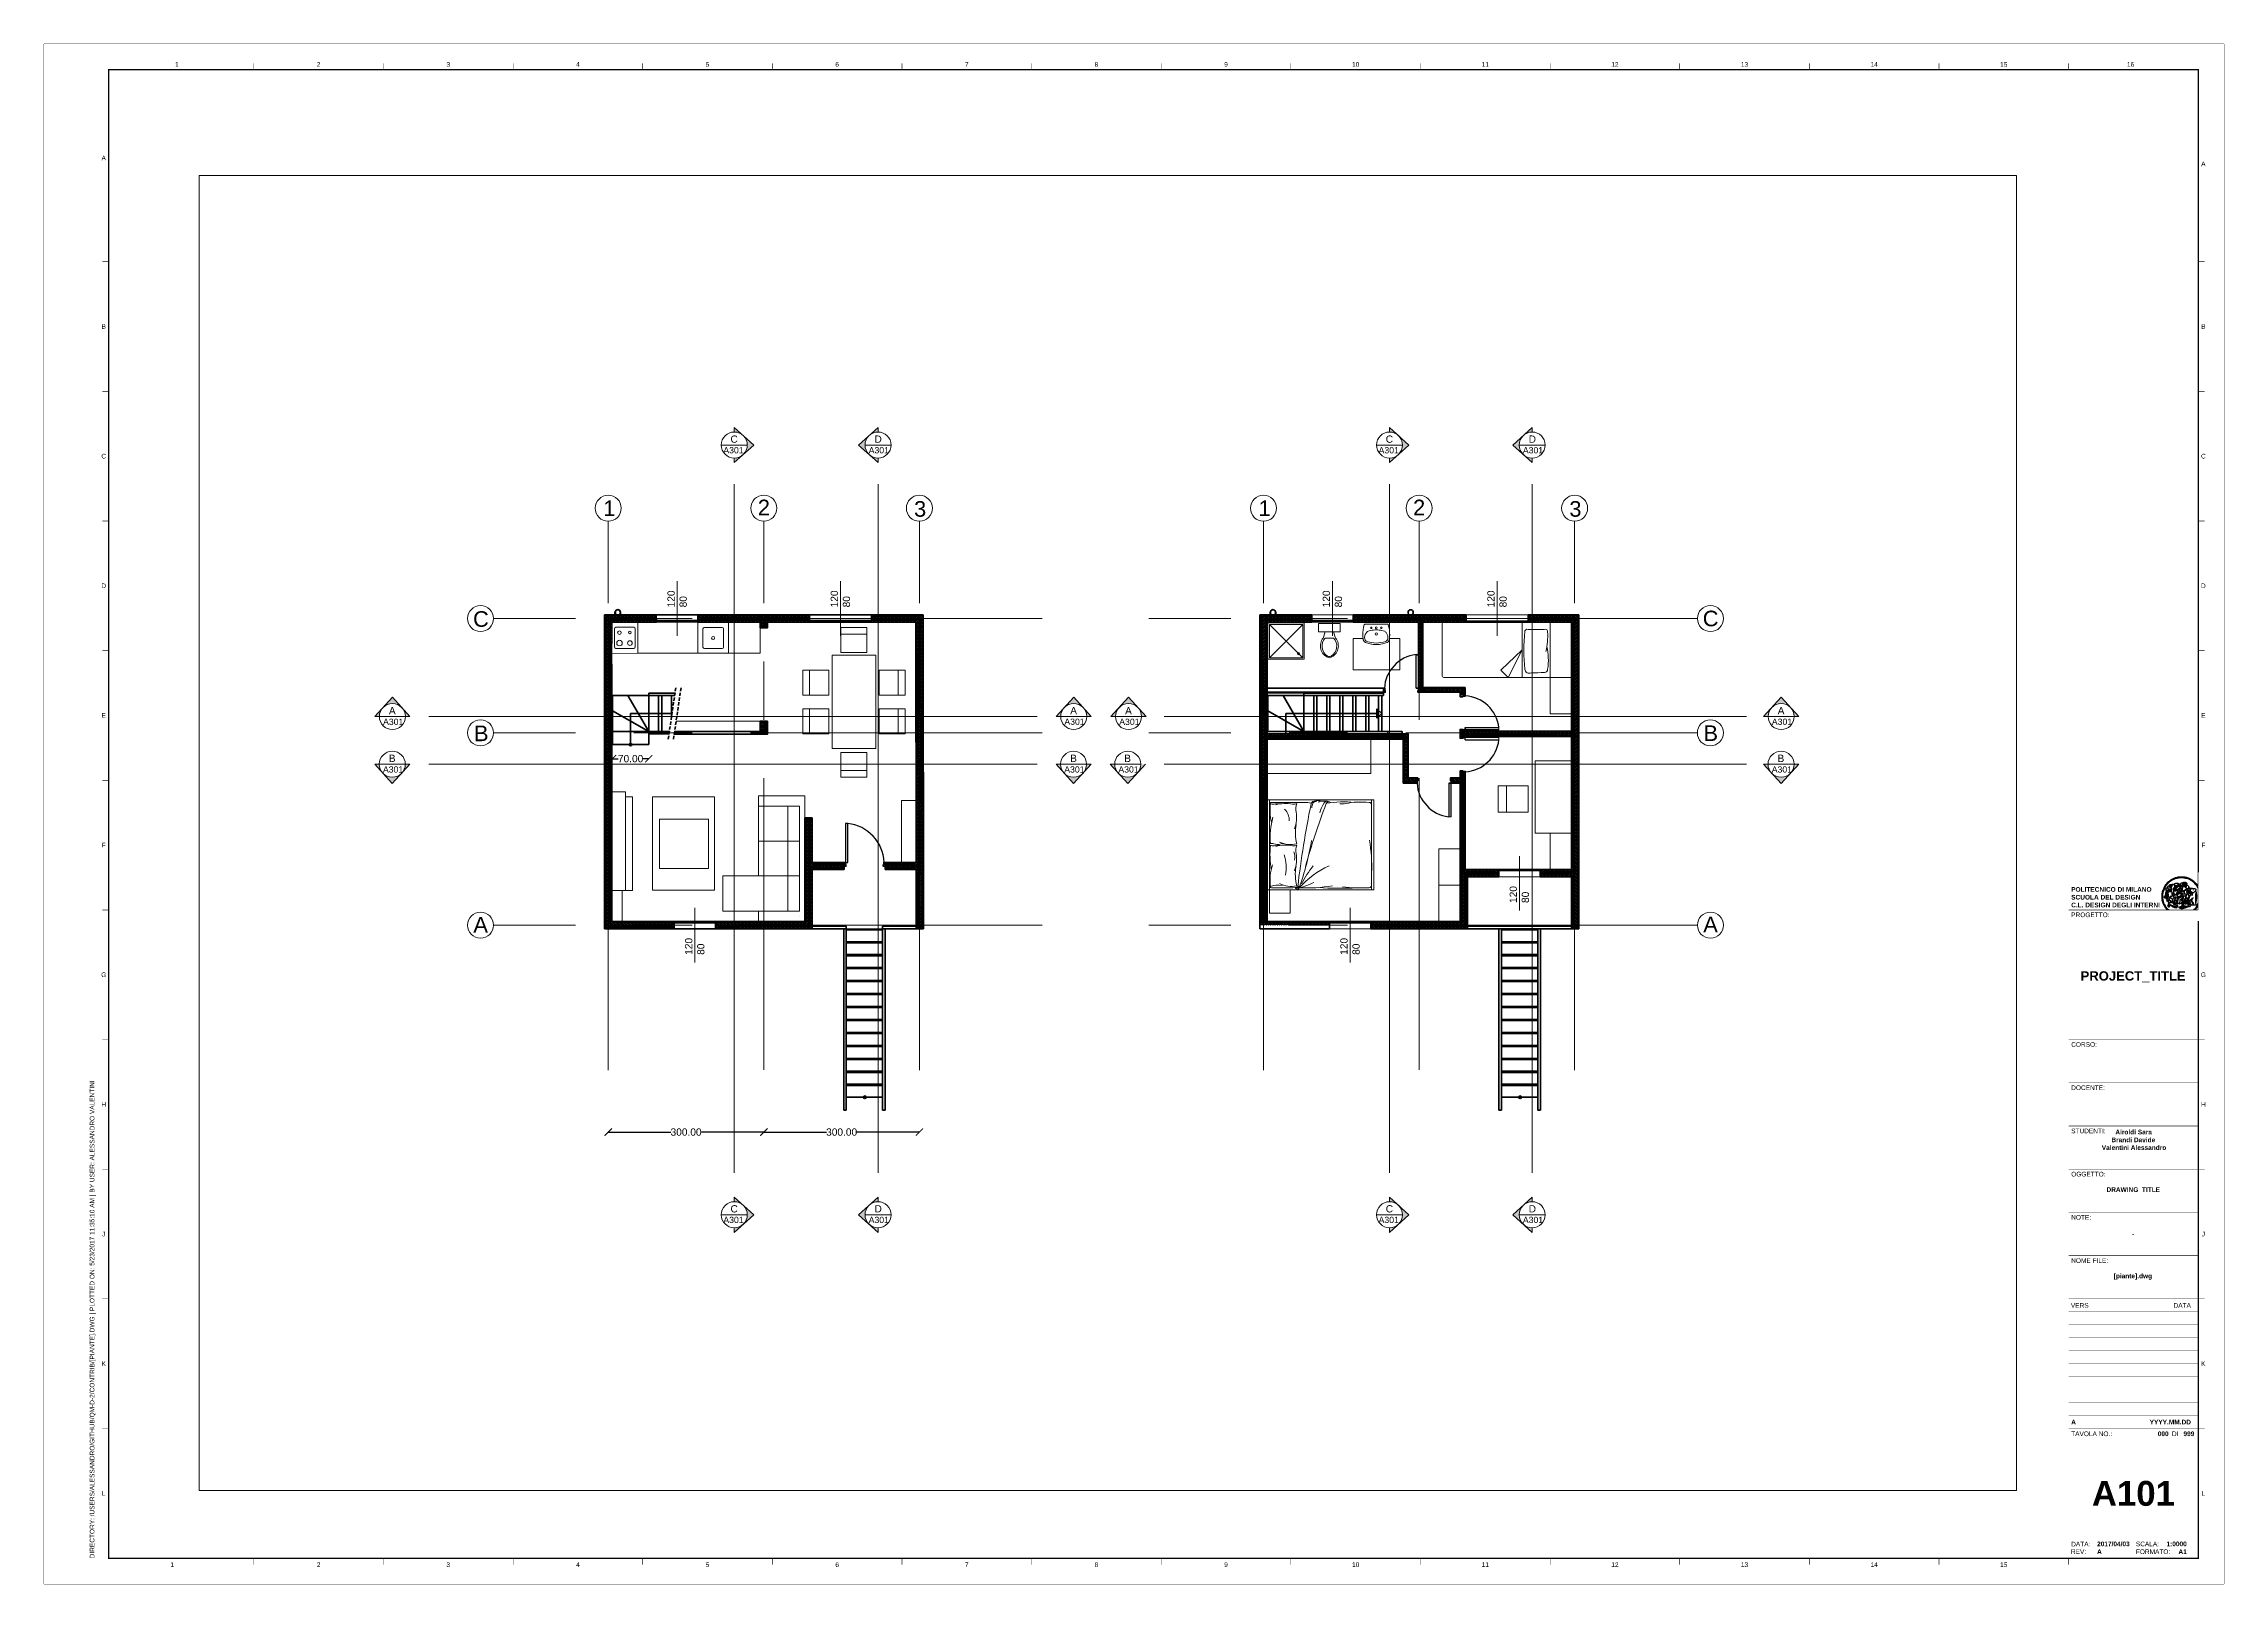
# Paper-space layout 'A101' of a CAD drawing. Header units: inches, sheet in millimetres. Extents: x 0 to 841, y 0 to 594.
# The model-space entities are those that its viewports show. They can reach past a viewport. Long polylines and large blocks are cut down to what shows.
import ezdxf
from ezdxf.enums import TextEntityAlignment as Align

# ---------------------------------------------------------------- set-up
doc = ezdxf.new("R2010")
doc.units = ezdxf.units.IN
doc.header["$MEASUREMENT"] = 0
doc.set_wipeout_variables(frame=1)
doc.linetypes.add('CENTER', pattern=[2, 1.25, -0.25, 0.25, -0.25])
doc.linetypes.add('HIDDEN', pattern=[0.375, 0.25, -0.125])
doc.layers.get('DEFPOINTS').update_dxf_attribs({"color": 210})
for name, color, linetype, lineweight in [('A-ANNO-DIMS', 3, 'Continuous', 18), ('A-ANNO-SYMB', 3, 'Continuous', 18), ('A-ANNO-TEXT', 3, 'Continuous', 18), ('A-DOOR-FULL', 4, 'Continuous', 25), ('A-ELEV-PATT', 8, 'Continuous', 18), ('A-FLOR-LEVL', 7, 'Continuous', 35), ('A-FLOR-PATT', 8, 'Continuous', 18), ('A-FURN', 8, 'Continuous', 18), ('A-GLAZ-FULL', 4, 'Continuous', 25), ('A-WALL-FULL', 7, 'Continuous', 35)]:
    doc.layers.add(name, color=color, linetype=linetype, lineweight=lineweight)
for name, color, linetype in [('G-ANNO-LOGO', 3, 'Continuous'), ('G-ANNO-TEXT', 3, 'Continuous'), ('G-ANNO-TTLB', 3, 'Continuous')]:
    doc.layers.add(name, color=color, linetype=linetype)
doc.layers.add('G-ANNO-NPLT', color=210, linetype='Continuous', plot=False)
doc.layers.add('Muri', color=7, linetype='Continuous', lineweight=25, plot=False)
doc.styles.add('ARIAL', font='Arial.ttf')
doc.styles.add('ARIAL-BOLD', font='Arial Bold.ttf')
doc.styles.add('E-ARIAL', font='Arial.ttf')
doc.styles.get("Standard").update_dxf_attribs({"font": 'Arial.ttf'})
doc.dimstyles.new('Valentini', dxfattribs={"dimtxt": 14, "dimasz": 14, "dimexe": 0.18, "dimexo": 0.0625, "dimgap": 0.09, "dimtad": 0, "dimzin": 0, "dimdsep": 46, "dimtxsty": 'Standard', "dimblk": 'ARCHTICK', "dimblk1": 'ARCHTICK', "dimblk2": 'ARCHTICK', "dimcen": 0, "dimse1": 1, "dimse2": 1, "dimclrd": 256, "dimclre": 256, "dimadec": 0, "dimazin": 0, "dimtfac": 1, "dimtofl": 0, "dimtmove": 0, "dimatfit": 3, "dimldrblk": 'ARCHTICK', "dimfxl": 1, "dimtolj": 1, "dimtzin": 0, "dimlwe": 0, "dimarcsym": 2})
pattern_1 = [(45, (-2616.8682, -1308.8338), (-1.76776695, 1.76776695), []), (135, (-2616.8682, -1308.8338), (-1.76776695, -1.76776695), [])]

# ---------------------------------------------------------------- blocks, each defined once
blk = doc.blocks.new('A1_GRID_LAYOUT')
at = {"layer": 'G-ANNO-NPLT', "const_width": 0.18}
for points in [[(841, 594), (0, 594)], [(0, 0), (0, 594)], [(841, 0), (841, 594)], [(841, 0), (0, 0)]]:
    blk.add_lwpolyline(points, dxfattribs=at)
at = {"layer": 'G-ANNO-TTLB', "const_width": 0.5, "flags": 128}
blk.add_lwpolyline([(25, 584), (25, 10), (831, 10), (831, 584)], close=True, dxfattribs=at)
at = {"layer": 'G-ANNO-TTLB', "const_width": 0.18, "flags": 128}
for points in [[(81, 586.5), (81, 584)], [(131, 586.5), (131, 584)], [(181, 586.5), (181, 584)], [(231, 586.5), (231, 584)], [(281, 586.5), (281, 584)], [(331, 586.5), (331, 584)], [(381, 586.5), (381, 584)], [(431, 586.5), (431, 584)], [(481, 586.5), (481, 584)], [(531, 586.5), (531, 584)], [(581, 586.5), (581, 584)], [(631, 586.5), (631, 584)], [(681, 586.5), (681, 584)], [(731, 586.5), (731, 584)], [(781, 586.5), (781, 584)], [(0, 578.5), (0, 576)], [(25, 510), (22.5, 510)], [(833.5, 510), (831, 510)], [(25, 460), (22.5, 460)], [(833.5, 460), (831, 460)], [(25, 410), (22.5, 410)], [(833.5, 410), (831, 410)], [(25, 360), (22.5, 360)], [(833.5, 360), (831, 360)], [(25, 310), (22.5, 310)], [(833.5, 310), (831, 310)], [(25, 260), (22.5, 260)], [(833.5, 260), (831, 260)], [(25, 210), (22.5, 210)], [(833.5, 210), (831, 210)], [(25, 160), (22.5, 160)], [(833.5, 160), (831, 160)], [(25, 110), (22.5, 110)], [(833.5, 110), (831, 110)], [(833.5, 110), (831, 110)], [(25, 60), (22.5, 60)], [(833.5, 60), (831, 60)], [(833.5, 60), (831, 60)], [(81, 10), (81, 7.5)], [(131, 10), (131, 7.5)], [(181, 10), (181, 7.5)], [(231, 10), (231, 7.5)], [(281, 10), (281, 7.5)], [(331, 10), (331, 7.5)], [(381, 10), (381, 7.5)], [(431, 10), (431, 7.5)], [(481, 10), (481, 7.5)], [(531, 10), (531, 7.5)], [(581, 10), (581, 7.5)], [(631, 10), (631, 7.5)], [(681, 10), (681, 7.5)], [(731, 10), (731, 7.5)], [(781, 10), (781, 7.5)]]:
    blk.add_lwpolyline(points, dxfattribs=at)
at = {"layer": 'G-ANNO-TTLB', "const_width": 0.18}
blk.add_lwpolyline([(716.5, 10), (776.5, 10)], dxfattribs=at)
at = {"layer": 'G-ANNO-TEXT', "style": 'ARIAL'}
for s, p in [('1', (51.35, 586.07)), ('2', (106, 586.07)), ('3', (156, 586.07)), ('4', (206, 586.07)), ('5', (256, 586.07)), ('6', (306, 586.07)), ('7', (356, 586.07)), ('8', (406, 586.07)), ('9', (456, 586.07)), ('10', (506, 586.07)), ('11', (556, 586.07)), ('12', (606, 586.07)), ('13', (656, 586.07)), ('14', (706, 586.07)), ('15', (756, 586.07)), ('16', (804.89, 586.07)), ('A', (23.09, 549.98)), ('A', (832.98, 547.71)), ('B', (23.09, 485)), ('B', (832.98, 485)), ('C', (23.09, 435)), ('C', (832.98, 435)), ('D', (23.09, 385)), ('D', (832.98, 385)), ('E', (23.09, 335)), ('E', (832.98, 335)), ('F', (23.09, 285)), ('F', (832.98, 285)), ('G', (23.09, 235)), ('G', (832.98, 235)), ('H', (23.09, 185)), ('H', (832.98, 185)), ('J', (23.09, 135)), ('J', (832.98, 135)), ('K', (23.09, 85)), ('K', (832.98, 85)), ('L', (23.09, 35)), ('L', (832.98, 35)), ('2', (106, 7.51)), ('3', (156, 7.51)), ('6', (306, 7.51)), ('8', (406, 7.51)), ('9', (456, 7.51)), ('10', (506, 7.51)), ('12', (606, 7.51)), ('13', (656, 7.51)), ('1', (49.49, 7.51)), ('4', (206, 7.51)), ('5', (256, 7.51)), ('7', (356, 7.51)), ('11', (556, 7.51)), ('14', (706, 7.51)), ('15', (756, 7.51))]:
    blk.add_text(s, height=1.8, dxfattribs=at).set_placement(p, align=Align.MIDDLE_CENTER)
at = {"layer": 'G-ANNO-TEXT', "insert": (17.7, 9.95), "char_height": 1.8, "attachment_point": 1, "rotation": 90, "style": 'ARIAL'}
blk.add_mtext_dynamic_manual_height_columns('DIRECTORY: /USERS/ALESSANDRO/GITHUB/QM-D-2/CONTRIB/[PIANTE].DWG | PLOTTED ON: 5/23/2017 11:35:10 AM | BY USER: ALESSANDRO VALENTINI', width=412.209, gutter_width=9, heights=[0], dxfattribs=at)
blk = doc.blocks.new('logoPolimi')
for p, q in [((-2.37, 0.12), (-2.16, 0.11)), ((-2.37, 0.01), (-2.16, 0.01)), ((-2.36, 0.23), (-2.15, 0.21)), ((-2.35, 0.34), (-2.14, 0.31)), ((-2.33, 0.45), (-2.12, 0.41)), ((-2.3, 0.55), (-2.1, 0.51)), ((-2.28, 0.66), (-2.07, 0.6)), ((-2.24, 0.77), (-2.04, 0.7)), ((-2.2, 0.87), (-2.01, 0.79)), ((-2.16, 0.97), (-1.97, 0.89)), ((-2.11, 1.07), (-1.93, 0.98)), ((-2.06, 1.17), (-1.88, 1.07)), ((-2.01, 1.26), (-1.83, 1.15)), ((-1.94, 1.36), (-1.77, 1.24)), ((-1.88, 1.45), (-1.71, 1.32)), ((-1.84, 0.03), (-1.82, 0.35)), ((-1.81, 1.53), (-1.65, 1.4)), ((-1.74, 1.61), (-1.58, 1.47)), ((-1.73, 0.59), (-1.73, 0.59)), ((-1.73, 0.59), (-1.73, 0.59)), ((-1.66, 1.69), (-1.51, 1.54)), ((-1.65, 0.57), (-1.65, 0.57)), ((-1.59, 1.12), (-1.59, 1.12)), ((-1.58, 1.77), (-1.44, 1.61)), ((-1.51, 0.55), (-1.51, 0.55)), ((-1.51, 0.55), (-1.51, 0.55)), ((-1.49, 1.84), (-1.36, 1.68)), ((-1.41, 1.91), (-1.28, 1.74)), ((-1.32, 1.97), (-1.2, 1.8)), ((-1.31, 0.79), (-1.21, 0.75)), ((-1.21, 0.75), (-1.31, 0.79)), ((-1.21, 0.75), (-1.31, 0.79)), ((-1.22, 2.03), (-1.11, 1.85)), ((-1.21, 0.75), (-1.21, 0.75)), ((-1.21, 0.75), (-1.21, 0.75)), ((-1.19, 0.76), (-1.19, 0.76)), ((-1.19, 0.76), (-1.19, 0.76)), ((-1.17, 0.99), (-1.18, 0.99)), ((-1.18, 0.99), (-1.17, 0.99)), ((-1.16, 0.57), (-1.16, 0.57)), ((-1.16, 0.57), (-1.16, 0.57)), ((-1.13, 2.09), (-1.03, 1.9)), ((-1.1, 0.01), (-0.99, 0.06)), ((-0.99, 0.06), (-1.1, 0.01)), ((-0.99, 0.06), (-1.1, 0.01)), ((-1.03, 2.14), (-0.94, 1.95)), ((-0.99, 0.06), (-0.99, 0.06)), ((-0.99, 0.06), (-0.99, 0.06)), ((-0.97, 0.79), (-0.98, 0.79)), ((-0.89, 0.84), (-0.97, 0.79)), ((-0.97, 0.79), (-0.89, 0.84)), ((-0.96, 1.41), (-0.96, 1.41)), ((-0.96, 1.41), (-0.96, 1.41)), ((-0.93, 2.18), (-0.84, 1.99)), ((-0.89, 0.84), (-0.82, 0.87)), ((-0.82, 0.87), (-0.89, 0.84)), ((-0.89, 0.84), (-0.82, 0.87)), ((-0.88, 0.83), (-0.89, 0.84)), ((-0.85, 1.39), (-0.85, 1.39)), ((-0.85, 1.39), (-0.85, 1.39)), ((-0.84, 0.14), (-0.84, 0.14)), ((-0.83, 2.22), (-0.75, 2.03)), ((-0.77, 1.08), (-0.78, 1.08)), ((-0.78, 1.08), (-0.77, 1.08)), ((-0.61, 1.12), (-0.77, 1.08)), ((-0.77, 1.08), (-0.61, 1.12)), ((-0.77, 1.08), (-0.61, 1.12)), ((-0.75, 1.3), (-0.76, 1.29)), ((-0.76, 1.29), (-0.75, 1.3)), ((-0.72, 2.26), (-0.66, 2.06)), ((-0.65, 0.99), (-0.7, 0.96)), ((-0.69, 0.18), (-0.68, 0.18)), ((-0.66, 0.93), (-0.66, 0.93)), ((-0.66, 0.93), (-0.64, 0.93)), ((-0.66, 0.93), (-0.66, 0.93)), ((-0.66, 0.93), (-0.66, 0.93)), ((-0.63, 1.01), (-0.63, 1.01)), ((-0.63, 1.01), (-0.62, 1.01)), ((-0.63, 0.66), (-0.63, 0.66)), ((-0.61, 2.29), (-0.56, 2.09)), ((-0.6, 1.12), (-0.61, 1.12)), ((-0.61, 1.12), (-0.6, 1.12)), ((-0.61, 1.12), (-0.6, 1.12)), ((-0.61, 0.86), (-0.57, 0.85)), ((-0.57, 0.85), (-0.61, 0.86)), ((-0.61, 0.86), (-0.57, 0.85)), ((-0.53, 1.08), (-0.6, 1.12)), ((-0.6, 1.12), (-0.6, 1.11)), ((-0.6, 1.12), (-0.53, 1.08)), ((-0.57, 0.8), (-0.59, 0.8)), ((-0.57, 0.85), (-0.53, 0.84)), ((-0.57, 0.85), (-0.57, 0.85)), ((-0.57, 0.85), (-0.57, 0.85)), ((-0.57, 0.85), (-0.53, 0.84)), ((-0.56, 0.29), (-0.49, 0.48)), ((-0.56, 0.14), (-0.56, 0.29)), ((-0.5, 0.11), (-0.56, 0.14)), ((-0.53, 0.84), (-0.51, 0.84)), ((-0.53, 0.84), (-0.51, 0.84)), ((-0.53, 0.84), (-0.53, 0.84)), ((-0.51, 2.32), (-0.46, 2.11)), ((-0.51, 0.11), (-0.51, 0.11)), ((-0.51, 0.11), (-0.51, 0.11)), ((-0.34, 0.33), (-0.5, 0.11)), ((-0.49, 0.48), (-0.41, 0.55)), ((-0.42, 0.8), (-0.47, 0.79)), ((-0.42, 0.8), (-0.47, 0.79)), ((-0.47, 0.79), (-0.45, 0.76)), ((-0.47, 0.79), (-0.45, 0.76)), ((-0.45, 1.14), (-0.42, 1.11)), ((-0.42, 1.26), (-0.36, 1.22)), ((-0.41, 0.55), (-0.34, 0.49)), ((-0.4, 2.34), (-0.36, 2.13)), ((-0.4, 1.37), (-0.38, 1.38)), ((-0.39, 1.37), (-0.4, 1.37)), ((-0.35, 1.33), (-0.4, 1.37)), ((-0.39, 1.24), (-0.4, 1.23)), ((-0.38, 1.14), (-0.38, 1.14)), ((-0.34, 0.49), (-0.09, 0.48)), ((-0.16, 0.32), (-0.34, 0.33)), ((-0.14, 0.32), (-0.31, 0.34)), ((-0.29, 2.35), (-0.26, 2.14)), ((-0.28, 1.3), (-0.29, 1.3)), ((-0.28, 1.3), (-0.28, 1.3)), ((-0.18, 2.36), (-0.16, 2.15)), ((-0.16, 1.24), (-0.16, 1.25)), ((-0.16, 1.25), (-0.16, 1.25)), ((-0.16, 0.49), (-0.14, 0.64)), ((-0.06, 0.27), (-0.16, 0.32)), ((-0.1, 0.88), (-0.09, 0.87)), ((-0.08, 1.37), (-0.08, 1.38)), ((-0.08, 1.23), (-0.05, 1.21)), ((-0.05, 1.21), (-0.08, 1.23)), ((-0.08, 1.23), (-0.05, 1.21)), ((-0.07, 2.37), (-0.06, 2.16)), ((-0.03, 0.26), (-0.06, 0.27)), ((-0.05, 1.21), (-0.04, 1.21)), ((-0.04, 1.21), (-0.05, 1.21)), ((-0.04, 1.21), (-0.04, 1.21)), ((-0.04, 1.21), (-0.04, 1.21)), ((-0.04, 0.48), (-0.03, 0.26)), ((0.03, 1.15), (0.03, 1.15)), ((0.03, 0.66), (0.03, 0.67)), ((0.04, 2.37), (0.04, 2.16)), ((0.07, 0.58), (0.07, 0.57)), ((0.1, 1.18), (0.1, 1.18)), ((0.1, 0.84), (0.1, 0.84)), ((0.13, 1.32), (0.17, 1.19)), ((0.15, 2.36), (0.14, 2.16)), ((0.14, 0.71), (0.34, 0.65)), ((0.31, 0.56), (0.17, 0.63)), ((0.26, 2.36), (0.24, 2.15)), ((0.27, 1.61), (0.27, 1.61)), ((0.27, 1.61), (0.27, 1.61)), ((0.27, 1.61), (0.27, 1.61)), ((0.29, 1.29), (0.29, 1.29)), ((0.29, 1.29), (0.29, 1.29)), ((0.29, 1.29), (0.29, 1.29)), ((0.29, 1.29), (0.29, 1.29)), ((0.33, 0.49), (0.34, 0.49)), ((0.33, 0.03), (0.35, 0.03)), ((0.33, 0.03), (0.35, 0.03)), ((0.37, 2.34), (0.34, 2.13)), ((0.34, 0.65), (0.34, 0.64)), ((0.35, 0.03), (0.57, 0.06)), ((0.35, 0.03), (0.57, 0.06)), ((0.35, 0.03), (0.35, 0.03)), ((0.35, 0.03), (0.35, 0.03)), ((0.38, 1.36), (0.37, 1.35)), ((0.38, 0.34), (0.37, 0.34)), ((0.38, 0.34), (0.38, 0.34)), ((0.43, 0.67), (0.39, 0.64)), ((0.48, 2.32), (0.44, 2.12)), ((0.49, 1.05), (0.51, 1.13)), ((0.51, 1.13), (0.49, 1.05)), ((0.49, 1.05), (0.51, 1.13)), ((0.51, 1.31), (0.5, 1.29)), ((0.51, 1.13), (0.52, 1.23)), ((0.52, 1.23), (0.51, 1.23)), ((0.51, 1.23), (0.52, 1.23)), ((0.52, 1.23), (0.51, 1.13)), ((0.51, 1.13), (0.52, 1.23)), ((0.52, 1.24), (0.6, 1.37)), ((0.52, 1.23), (0.6, 1.36)), ((0.6, 1.36), (0.52, 1.23)), ((0.52, 1.23), (0.52, 1.23)), ((0.52, 1.23), (0.52, 1.24)), ((0.52, 1.23), (0.52, 1.23)), ((0.55, 1.07), (0.53, 1.06)), ((0.53, 1.04), (0.53, 1.06)), ((0.53, 1.05), (0.53, 1.04)), ((0.59, 2.3), (0.54, 2.09)), ((0.54, 0.3), (0.63, 0.32)), ((0.54, -0.08), (0.61, 0.06)), ((0.61, 0.06), (0.54, -0.08)), ((0.54, -0.08), (0.61, 0.06)), ((0.56, 0.19), (0.59, 0.21)), ((0.57, 1.07), (0.57, 1.07)), ((0.57, 1.07), (0.57, 1.07)), ((0.57, 1.07), (0.57, 1.07)), ((0.57, 1.07), (0.57, 1.07)), ((0.57, 1.07), (0.57, 1.07)), ((0.57, 1.07), (0.57, 1.07)), ((0.57, 1.07), (0.57, 1.07)), ((0.58, 0.3), (0.59, 0.29)), ((0.59, 0.78), (0.59, 0.79)), ((0.59, 0.79), (0.59, 0.79)), ((0.59, 0.79), (0.59, 0.79)), ((0.59, 0.79), (0.59, 0.78)), ((0.61, 0.06), (0.6, 0.07)), ((0.6, 0.07), (0.61, 0.06)), ((0.61, 0.06), (0.61, 0.07)), ((0.62, 0.21), (0.65, 0.22)), ((0.69, 2.27), (0.63, 2.07)), ((0.64, 1.37), (0.65, 1.37)), ((0.69, 0.86), (0.68, 0.86)), ((0.68, 0.86), (0.69, 0.86)), ((0.68, 0.76), (0.68, 0.76)), ((0.8, 2.23), (0.73, 2.03)), ((0.76, 0.26), (0.76, 0.26)), ((0.9, 2.19), (0.82, 2)), ((0.82, 0.35), (0.84, 0.36)), ((0.82, 0.35), (0.82, 0.35)), ((0.84, 0.36), (0.84, 0.37)), ((0.85, 0.34), (1.05, 0.35)), ((1, 2.15), (0.91, 1.96)), ((0.93, 1.05), (0.93, 1.05)), ((0.93, 1.05), (0.93, 1.05)), ((0.93, 1.05), (0.93, 1.04)), ((0.93, 1.05), (0.93, 1.05)), ((0.97, 0.66), (0.96, 0.66)), ((1.01, 0.97), (0.98, 0.96)), ((1.1, 2.1), (1, 1.91)), ((1.2, 2.04), (1.09, 1.86)), ((1.17, 0.96), (1.17, 0.95)), ((1.17, 0.95), (1.17, 0.95)), ((1.29, 1.99), (1.18, 1.81)), ((1.38, 1.92), (1.26, 1.75)), ((1.34, 0.37), (1.26, 0.04)), ((1.27, 0.37), (1.27, 0.38)), ((1.28, 0.95), (1.28, 0.95)), ((1.47, 1.86), (1.34, 1.69)), ((1.37, 0.73), (1.46, 0.81)), ((1.41, 0.4), (1.41, 0.41)), ((1.56, 1.79), (1.42, 1.63)), ((1.64, 1.71), (1.49, 1.56)), ((1.49, 0.9), (1.57, 0.92)), ((1.72, 1.63), (1.56, 1.49)), ((1.67, 0.6), (1.57, 0.53)), ((1.79, 1.55), (1.63, 1.41)), ((1.86, 1.47), (1.7, 1.34)), ((1.93, 1.38), (1.76, 1.26)), ((1.99, 1.29), (1.81, 1.17)), ((2.05, 1.19), (1.87, 1.09)), ((2.1, 1.1), (1.92, 1)), ((2.15, 1), (1.96, 0.91)), ((2.19, 0.9), (2, 0.82)), ((2.23, 0.79), (2.04, 0.72)), ((2.27, 0.69), (2.07, 0.63)), ((2.3, 0.58), (2.09, 0.53)), ((2.32, 0.47), (2.12, 0.43)), ((2.34, 0.37), (2.13, 0.33)), ((2.36, 0.26), (2.15, 0.23)), ((2.37, 0.15), (2.16, 0.13)), ((2.37, 0.04), (2.16, 0.03)), ((-2.37, -0.1), (-2.16, -0.09)), ((-2.36, -0.21), (-2.15, -0.19)), ((-2.35, -0.32), (-2.14, -0.29)), ((-2.33, -0.43), (-2.12, -0.39)), ((-2.31, -0.54), (-2.1, -0.49)), ((-2.28, -0.65), (-2.08, -0.59)), ((-2.25, -0.75), (-2.05, -0.69)), ((-2.21, -0.86), (-2.02, -0.78)), ((-2.17, -0.96), (-1.98, -0.87)), ((-2.12, -1.06), (-1.93, -0.96)), ((-2.07, -1.16), (-1.89, -1.05)), ((-2.04, -0.15), (-1.97, -0.2)), ((-2.01, -1.25), (-1.84, -1.14)), ((-1.95, -1.34), (-1.78, -1.22)), ((-1.89, -1.43), (-1.72, -1.31)), ((-1.82, -1.52), (-1.66, -1.38)), ((-1.75, -1.6), (-1.59, -1.46)), ((-1.67, -1.68), (-1.52, -1.53)), ((-1.58, -0.12), (-1.6, -0.18)), ((-1.6, -0.18), (-1.58, -0.28)), ((-1.57, -0.54), (-1.59, -0.54)), ((-1.59, -0.54), (-1.59, -0.54)), ((-1.59, -1.76), (-1.45, -1.6)), ((-1.56, -0.32), (-1.56, -0.31)), ((-1.56, -0.31), (-1.56, -0.31)), ((-1.53, -0.65), (-1.53, -0.65)), ((-1.53, -0.65), (-1.53, -0.65)), ((-1.51, -1.83), (-1.37, -1.67)), ((-1.48, -0.86), (-1.48, -0.85)), ((-1.42, -0.37), (-1.42, -0.37)), ((-1.42, -1.9), (-1.29, -1.73)), ((-1.38, -0.46), (-1.38, -0.46)), ((-1.33, -1.96), (-1.21, -1.79)), ((-1.31, -0.24), (-1.31, -0.23)), ((-1.31, -0.23), (-1.31, -0.24)), ((-1.24, -2.02), (-1.13, -1.84)), ((-1.23, -0.19), (-1.23, -0.19)), ((-1.23, -0.19), (-1.23, -0.19)), ((-1.23, -0.19), (-1.23, -0.19)), ((-1.23, -0.19), (-1.23, -0.19)), ((-1.14, -2.08), (-1.04, -1.89)), ((-1.04, -2.13), (-0.95, -1.94)), ((-1.01, -0.39), (-1.02, -0.39)), ((-1.02, -0.39), (-1.01, -0.39)), ((-1.02, -0.7), (-1.02, -0.7)), ((-1.02, -0.7), (-1.02, -0.7)), ((-1.02, -0.7), (-1.02, -0.7)), ((-0.94, -2.18), (-0.86, -1.98)), ((-0.84, -2.22), (-0.77, -2.02)), ((-0.79, -0.51), (-0.83, -0.58)), ((-0.83, -0.58), (-0.79, -0.51)), ((-0.83, -0.58), (-0.79, -0.51)), ((-0.78, -1.05), (-0.83, -0.94)), ((-0.83, -0.94), (-0.78, -1.05)), ((-0.83, -0.94), (-0.83, -0.94)), ((-0.83, -0.94), (-0.78, -1.05)), ((-0.82, -1.23), (-0.82, -1.23)), ((-0.82, -1.23), (-0.77, -1.23)), ((-0.77, -1.23), (-0.82, -1.23)), ((-0.82, -1.23), (-0.82, -1.23)), ((-0.77, -1.23), (-0.82, -1.23)), ((-0.75, -0.96), (-0.8, -0.89)), ((-0.8, -0.89), (-0.79, -0.92)), ((-0.79, -0.92), (-0.8, -0.89)), ((-0.8, -0.89), (-0.75, -0.96)), ((-0.79, -0.92), (-0.8, -0.89)), ((-0.8, -0.89), (-0.8, -0.89)), ((-0.8, -0.89), (-0.75, -0.96)), ((-0.79, -0.92), (-0.78, -0.95)), ((-0.78, -0.95), (-0.79, -0.92)), ((-0.78, -0.95), (-0.79, -0.92)), ((-0.77, -0.49), (-0.78, -0.48)), ((-0.78, -0.48), (-0.77, -0.49)), ((-0.78, -0.95), (-0.76, -1)), ((-0.76, -1), (-0.78, -0.95)), ((-0.76, -1), (-0.78, -0.95)), ((-0.71, -0.89), (-0.75, -0.87)), ((-0.75, -0.87), (-0.71, -0.89)), ((-0.75, -0.87), (-0.71, -0.89)), ((-0.72, -1.01), (-0.75, -0.96)), ((-0.75, -0.96), (-0.72, -1.01)), ((-0.75, -0.96), (-0.72, -1.01)), ((-0.74, -2.25), (-0.67, -2.05)), ((-0.64, -0.93), (-0.71, -0.89)), ((-0.71, -0.89), (-0.64, -0.93)), ((-0.71, -0.89), (-0.64, -0.93)), ((-0.66, -0.53), (-0.66, -0.53)), ((-0.66, -0.53), (-0.66, -0.53)), ((-0.66, -0.53), (-0.66, -0.53)), ((-0.63, -2.29), (-0.57, -2.08)), ((-0.52, -2.31), (-0.48, -2.11)), ((-0.39, -0.81), (-0.51, -0.69)), ((-0.51, -1.04), (-0.5, -1.04)), ((-0.48, -0.42), (-0.48, -0.42)), ((-0.48, -0.42), (-0.48, -0.42)), ((-0.48, -0.42), (-0.48, -0.42)), ((-0.42, -2.33), (-0.38, -2.13)), ((-0.41, -0.51), (-0.41, -0.51)), ((-0.38, -0.05), (-0.39, -0.12)), ((-0.39, -0.12), (-0.37, -0.1)), ((-0.35, -0.14), (-0.37, -0.08)), ((-0.37, -0.09), (-0.37, -0.09)), ((-0.33, -0.12), (-0.35, -0.14)), ((-0.32, -0.14), (-0.35, -0.14)), ((-0.35, -0.18), (-0.34, -0.22)), ((-0.34, -0.08), (-0.29, -0.16)), ((-0.34, -0.22), (-0.34, -0.22)), ((-0.27, -0.17), (-0.32, -0.14)), ((-0.31, -2.35), (-0.28, -2.14)), ((-0.25, -0.91), (-0.26, -0.9)), ((-0.26, -1.29), (0.1, -1.2)), ((0.1, -1.2), (-0.26, -1.29)), ((0.08, -1.4), (-0.26, -1.29)), ((-0.26, -1.29), (0.08, -1.4)), ((-0.26, -1.38), (-0.26, -1.29)), ((-0.26, -1.29), (-0.26, -1.29)), ((-0.26, -1.29), (-0.26, -1.38)), ((-0.26, -1.29), (0.08, -1.4)), ((-0.26, -1.29), (-0.26, -1.29)), ((0.08, -1.49), (-0.26, -1.38)), ((-0.26, -1.38), (0.09, -1.49)), ((-0.2, -2.36), (-0.18, -2.15)), ((-0.14, -0.15), (-0.16, -0.13)), ((-0.11, -0.04), (-0.12, -0.05)), ((-0.09, -2.37), (-0.08, -2.16)), ((-0.04, -0.41), (-0.01, -0.44)), ((-0.01, -0.44), (-0.04, -0.41)), ((-0.04, -0.41), (-0.01, -0.44)), ((0.03, -2.37), (0.02, -2.16)), ((0.07, -0.84), (0.07, -0.84)), ((0.07, -0.84), (0.07, -0.84)), ((0.1, -1.2), (0.08, -1.32)), ((0.08, -1.32), (0.13, -1.2)), ((0.08, -1.4), (0.72, -1.22)), ((0.72, -1.22), (0.08, -1.4)), ((0.08, -1.4), (0.72, -1.22)), ((0.72, -1.31), (0.08, -1.49)), ((0.08, -1.44), (0.08, -1.4)), ((0.08, -1.4), (0.08, -1.44)), ((0.08, -1.4), (0.08, -1.49)), ((0.08, -1.49), (0.08, -1.44)), ((0.08, -1.44), (0.08, -1.44)), ((0.08, -1.44), (0.08, -1.45)), ((0.08, -1.45), (0.08, -1.46)), ((0.08, -1.46), (0.08, -1.49)), ((0.1, -1.01), (0.09, -0.86)), ((0.1, -1.01), (0.09, -0.86)), ((0.09, -1.49), (0.72, -1.31)), ((0.1, -1.2), (0.12, -1.04)), ((0.12, -1.04), (0.1, -1.2)), ((0.13, -1.2), (0.1, -1.2)), ((0.1, -1.2), (0.13, -1.2)), ((0.13, -1.2), (0.1, -1.2)), ((0.1, -1.2), (0.1, -1.2)), ((0.11, -0.44), (0.11, -0.44)), ((0.11, -0.44), (0.11, -0.44)), ((0.12, -0.21), (0.12, -0.21)), ((0.12, -0.21), (0.12, -0.21)), ((0.12, -0.21), (0.12, -0.21)), ((0.12, -0.21), (0.12, -0.21)), ((0.12, -0.21), (0.12, -0.21)), ((0.12, -0.21), (0.12, -0.21)), ((0.12, -0.21), (0.12, -0.21)), ((0.12, -0.21), (0.12, -0.21)), ((0.12, -0.21), (0.12, -0.21)), ((0.12, -0.21), (0.12, -0.21)), ((0.12, -0.21), (0.12, -0.21)), ((0.12, -0.21), (0.12, -0.21)), ((0.12, -0.21), (0.12, -0.21)), ((0.12, -0.56), (0.14, -0.53)), ((0.14, -0.53), (0.12, -0.56)), ((0.12, -0.56), (0.14, -0.53)), ((0.12, -1.04), (0.12, -1.04)), ((0.12, -1.04), (0.12, -1.04)), ((0.12, -1.04), (0.12, -1.04)), ((0.14, -2.37), (0.12, -2.16)), ((0.21, -0.99), (0.13, -1.2)), ((0.13, -1.2), (0.21, -0.99)), ((0.36, -1.14), (0.13, -1.2)), ((0.13, -1.2), (0.26, -1.17)), ((0.14, -0.53), (0.16, -0.49)), ((0.16, -0.49), (0.14, -0.53)), ((0.14, -0.53), (0.16, -0.49)), ((0.16, -0.49), (0.16, -0.49)), ((0.16, -0.49), (0.16, -0.49)), ((0.28, -1.19), (0.21, -0.99)), ((0.21, -0.99), (0.31, -1.27)), ((0.25, -2.36), (0.22, -2.15)), ((0.24, -0.17), (0.24, -0.16)), ((0.24, -0.16), (0.24, -0.17)), ((0.25, -0.84), (0.25, -0.88)), ((0.25, -0.88), (0.25, -0.84)), ((0.25, -0.88), (0.25, -0.84)), ((0.25, -0.88), (0.29, -1.17)), ((0.26, -0.88), (0.25, -0.88)), ((0.31, -1.27), (0.25, -0.88)), ((0.26, -1.17), (0.28, -1.16)), ((0.28, -1.16), (0.36, -1.14)), ((0.29, -1.17), (0.28, -1.19)), ((0.35, -2.34), (0.32, -2.14)), ((0.36, -1.14), (0.72, -1.22)), ((0.72, -1.22), (0.36, -1.14)), ((0.46, -2.32), (0.42, -2.12)), ((0.49, -0.31), (0.49, -0.31)), ((0.49, -0.31), (0.49, -0.31)), ((0.5, -0.27), (0.5, -0.27)), ((0.51, -0.27), (0.51, -0.27)), ((0.57, -2.3), (0.52, -2.1)), ((0.68, -2.27), (0.62, -2.07)), ((0.78, -2.24), (0.71, -2.04)), ((0.72, -0.81), (0.75, -0.89)), ((0.72, -1.22), (0.72, -1.31)), ((0.72, -1.31), (0.72, -1.22)), ((0.74, -0.23), (0.74, -0.23)), ((0.74, -0.23), (0.75, -0.24)), ((0.75, -0.23), (0.75, -0.23)), ((0.89, -2.2), (0.81, -2)), ((0.86, -0.25), (0.82, -0.34)), ((0.87, -0.22), (0.86, -0.23)), ((0.87, -0.22), (0.86, -0.25)), ((0.99, -2.15), (0.9, -1.96)), ((0.96, -0.58), (0.96, -0.57)), ((1.09, -2.11), (0.99, -1.92)), ((1.05, -1.05), (1.04, -1.05)), ((1.19, -2.05), (1.08, -1.87)), ((1.28, -2), (1.17, -1.82)), ((1.37, -1.93), (1.25, -1.76)), ((1.31, -0.27), (1.3, -0.26)), ((1.3, -0.26), (1.3, -0.26)), ((1.3, -0.26), (1.3, -0.26)), ((1.3, -0.26), (1.31, -0.27)), ((1.3, -0.26), (1.3, -0.26)), ((1.46, -1.87), (1.33, -1.7)), ((1.54, -1.8), (1.41, -1.64)), ((1.63, -1.72), (1.48, -1.57)), ((1.71, -1.65), (1.55, -1.5)), ((1.78, -1.57), (1.62, -1.43)), ((1.85, -1.48), (1.69, -1.35)), ((1.92, -1.39), (1.75, -1.27)), ((1.98, -1.3), (1.81, -1.19)), ((2.04, -1.21), (1.86, -1.1)), ((2.09, -1.11), (1.91, -1.01)), ((2.14, -1.01), (1.95, -0.92)), ((2.19, -0.91), (1.99, -0.83)), ((2.23, -0.81), (2.03, -0.74)), ((2.26, -0.7), (2.06, -0.64)), ((2.29, -0.6), (2.09, -0.55)), ((2.32, -0.49), (2.11, -0.45)), ((2.34, -0.38), (2.13, -0.35)), ((2.35, -0.27), (2.15, -0.25)), ((2.37, -0.08), (2.16, -0.07)), ((2.36, -0.16), (2.16, -0.15))]:
    blk.add_line(p, q)
for points in [[(-1.9, 0.12), (-1.94, 0.02), (-2.05, -0.09), (-2.05, -0.09)], [(-1.86, 0.38), (-1.86, 0.38), (-1.87, 0.19), (-1.9, 0.12)], [(-1.76, 0.6), (-1.76, 0.6), (-1.84, 0.57), (-1.86, 0.38)], [(-1.86, -0.04), (-1.84, 0.02), (-1.84, 0.03), (-1.84, 0.03)], [(-1.82, 0.78), (-1.83, 0.8), (-1.85, 0.86), (-1.83, 0.88)], [(-1.82, 0.78), (-1.83, 0.8), (-1.85, 0.86), (-1.83, 0.88)], [(-1.83, 0.88), (-1.81, 0.9), (-1.76, 0.96), (-1.76, 0.96)], [(-1.83, 0.88), (-1.81, 0.9), (-1.76, 0.96), (-1.76, 0.96)], [(-1.76, 0.6), (-1.83, 0.7), (-1.78, 0.74), (-1.78, 0.74)], [(-1.78, 0.74), (-1.79, 0.74), (-1.83, 0.7), (-1.76, 0.6)], [(-1.78, 0.74), (-1.8, 0.76), (-1.81, 0.78), (-1.82, 0.78)], [(-1.78, 0.74), (-1.8, 0.76), (-1.81, 0.78), (-1.82, 0.78)], [(-1.82, 0.35), (-1.81, 0.5), (-1.73, 0.59), (-1.73, 0.59)], [(-1.82, -0.19), (-1.73, -0.07), (-1.75, 0.14), (-1.75, 0.3)], [(-1.75, 0.33), (-1.75, 0.17), (-1.73, -0.05), (-1.8, -0.17)], [(-1.78, 0.74), (-1.75, 0.72), (-1.72, 0.69), (-1.68, 0.7)], [(-1.68, 0.7), (-1.72, 0.69), (-1.75, 0.72), (-1.78, 0.74)], [(-1.68, 0.7), (-1.72, 0.69), (-1.75, 0.72), (-1.78, 0.74)], [(-1.78, 0.74), (-1.78, 0.74), (-1.78, 0.74), (-1.78, 0.74)], [(-1.76, 0.96), (-1.68, 1.1), (-1.59, 1.12), (-1.59, 1.12)], [(-1.76, 0.96), (-1.68, 1.1), (-1.6, 1.12), (-1.6, 1.12)], [(-1.73, 0.59), (-1.74, 0.59), (-1.75, 0.6), (-1.76, 0.6)], [(-1.73, 0.59), (-1.74, 0.59), (-1.75, 0.6), (-1.76, 0.6)], [(-1.75, 0.3), (-1.76, 0.47), (-1.65, 0.57), (-1.65, 0.57)], [(-1.65, 0.57), (-1.65, 0.57), (-1.76, 0.5), (-1.75, 0.33)], [(-1.65, 0.57), (-1.68, 0.58), (-1.7, 0.58), (-1.73, 0.59)], [(-1.65, 0.57), (-1.68, 0.58), (-1.7, 0.58), (-1.73, 0.59)], [(-1.5, 0.71), (-1.53, 0.74), (-1.61, 0.71), (-1.68, 0.7)], [(-1.68, 0.7), (-1.61, 0.71), (-1.53, 0.73), (-1.5, 0.71)], [(-1.5, 0.71), (-1.53, 0.73), (-1.61, 0.71), (-1.68, 0.7)], [(-1.51, 0.55), (-1.56, 0.56), (-1.61, 0.56), (-1.65, 0.57)], [(-1.65, 0.57), (-1.61, 0.56), (-1.56, 0.56), (-1.51, 0.55)], [(-1.51, 0.55), (-1.56, 0.56), (-1.61, 0.56), (-1.65, 0.57)], [(-1.59, 1.12), (-1.6, 1.06), (-1.61, 0.99), (-1.61, 0.97)], [(-1.61, 0.97), (-1.61, 0.99), (-1.6, 1.06), (-1.59, 1.12)], [(-1.61, 0.97), (-1.61, 0.99), (-1.6, 1.06), (-1.59, 1.12)], [(-1.61, 0.97), (-1.61, 0.95), (-1.56, 0.88), (-1.54, 0.87)], [(-1.54, 0.87), (-1.56, 0.88), (-1.61, 0.95), (-1.61, 0.97)], [(-1.54, 0.87), (-1.56, 0.88), (-1.61, 0.96), (-1.61, 0.97)], [(-1.59, 1.12), (-1.59, 1.13), (-1.59, 1.15), (-1.58, 1.16)], [(-1.59, 1.12), (-1.59, 1.13), (-1.59, 1.15), (-1.58, 1.16)], [(-1.58, 1.16), (-1.57, 1.21), (-1.52, 1.23), (-1.49, 1.25)], [(-1.58, 1.16), (-1.57, 1.21), (-1.52, 1.23), (-1.49, 1.25)], [(-1.58, 0.36), (-1.58, 0.48), (-1.51, 0.55), (-1.51, 0.55)], [(-1.51, 0.55), (-1.51, 0.55), (-1.58, 0.48), (-1.58, 0.36)], [(-1.51, 0.55), (-1.51, 0.55), (-1.58, 0.48), (-1.58, 0.36)], [(-1.55, 0.04), (-1.55, 0.08), (-1.58, 0.25), (-1.58, 0.36)], [(-1.58, 0.36), (-1.58, 0.25), (-1.55, 0.08), (-1.55, 0.04)], [(-1.58, 0.36), (-1.58, 0.25), (-1.55, 0.08), (-1.55, 0.04)], [(-1.58, -0.12), (-1.57, -0.06), (-1.55, 0.02), (-1.55, 0.04)], [(-1.55, 0.04), (-1.55, 0.02), (-1.57, -0.06), (-1.58, -0.12)], [(-1.55, 0.04), (-1.55, 0.02), (-1.56, -0.04), (-1.57, -0.1)], [(-1.54, 0.87), (-1.52, 0.85), (-1.47, 0.83), (-1.44, 0.83)], [(-1.44, 0.83), (-1.47, 0.83), (-1.52, 0.85), (-1.54, 0.87)], [(-1.45, 0.83), (-1.47, 0.83), (-1.52, 0.85), (-1.54, 0.87)], [(-1.51, 0.55), (-1.33, 0.54), (-1.16, 0.57), (-1.16, 0.57)], [(-1.16, 0.57), (-1.16, 0.57), (-1.33, 0.54), (-1.51, 0.55)], [(-1.16, 0.57), (-1.16, 0.57), (-1.33, 0.54), (-1.51, 0.55)], [(-1.5, 0.71), (-1.46, 0.68), (-1.4, 0.62), (-1.33, 0.66)], [(-1.33, 0.66), (-1.4, 0.62), (-1.46, 0.68), (-1.5, 0.71)], [(-1.33, 0.66), (-1.4, 0.62), (-1.46, 0.68), (-1.5, 0.71)], [(-1.49, 1.25), (-1.46, 1.26), (-1.42, 1.33), (-1.39, 1.36)], [(-1.49, 1.25), (-1.46, 1.27), (-1.43, 1.34), (-1.39, 1.36)], [(-1.31, 0.79), (-1.33, 0.79), (-1.42, 0.83), (-1.45, 0.83)], [(-1.44, 0.83), (-1.42, 0.83), (-1.33, 0.79), (-1.31, 0.79)], [(-1.31, 0.79), (-1.33, 0.79), (-1.42, 0.83), (-1.44, 0.83)], [(-1.35, 1.1), (-1.4, 1.17), (-1.36, 1.23), (-1.29, 1.31)], [(-1.29, 1.31), (-1.36, 1.23), (-1.4, 1.17), (-1.35, 1.1)], [(-1.35, 1.1), (-1.4, 1.17), (-1.36, 1.23), (-1.29, 1.31)], [(-1.39, 1.36), (-1.35, 1.38), (-1.26, 1.4), (-1.19, 1.41)], [(-1.39, 1.36), (-1.35, 1.38), (-1.26, 1.4), (-1.19, 1.41)], [(-1.18, 0.99), (-1.24, 0.97), (-1.3, 1.03), (-1.35, 1.1)], [(-1.35, 1.1), (-1.3, 1.03), (-1.24, 0.97), (-1.18, 0.99)], [(-1.18, 1), (-1.24, 0.97), (-1.3, 1.03), (-1.35, 1.1)], [(-1.33, 0.66), (-1.28, 0.7), (-1.23, 0.73), (-1.21, 0.75)], [(-1.21, 0.75), (-1.23, 0.73), (-1.28, 0.7), (-1.33, 0.66)], [(-1.21, 0.75), (-1.23, 0.73), (-1.28, 0.7), (-1.33, 0.66)], [(-1.29, 1.31), (-1.22, 1.39), (-1.01, 1.41), (-0.96, 1.41)], [(-0.96, 1.41), (-1.01, 1.41), (-1.22, 1.39), (-1.29, 1.31)], [(-1.29, 1.31), (-1.22, 1.39), (-1.01, 1.41), (-0.96, 1.41)], [(-1.24, -0.02), (-1.21, -0.01), (-1.1, 0.01), (-1.1, 0.01)], [(-1.1, 0.01), (-1.1, 0.01), (-1.21, -0.01), (-1.24, -0.02)], [(-1.1, 0.01), (-1.1, 0.01), (-1.21, -0.01), (-1.24, -0.02)], [(-1.21, 0.75), (-1.2, 0.75), (-1.19, 0.76), (-1.19, 0.76)], [(-1.19, 0.76), (-1.19, 0.76), (-1.2, 0.75), (-1.21, 0.75)], [(-1.19, 0.76), (-1.19, 0.76), (-1.2, 0.76), (-1.21, 0.75)], [(-1.19, 1.41), (-1.11, 1.43), (-0.97, 1.41), (-0.97, 1.41)], [(-1.19, 1.41), (-1.12, 1.43), (-0.98, 1.41), (-0.98, 1.41)], [(-1.19, 0.76), (-1.19, 0.77), (-1.18, 0.78), (-1.18, 0.79)], [(-1.18, 0.79), (-1.18, 0.78), (-1.19, 0.77), (-1.19, 0.76)], [(-1.19, 0.76), (-1.19, 0.77), (-1.19, 0.78), (-1.18, 0.79)], [(-1.18, 0.68), (-1.18, 0.68), (-1.19, 0.71), (-1.19, 0.76)], [(-1.19, 0.76), (-1.19, 0.71), (-1.18, 0.68), (-1.18, 0.68)], [(-1.18, 0.68), (-1.18, 0.68), (-1.19, 0.71), (-1.19, 0.76)], [(-1.18, 0.97), (-1.18, 0.97), (-1.18, 0.98), (-1.17, 0.99)], [(-1.17, 0.99), (-1.18, 0.98), (-1.18, 0.97), (-1.18, 0.97)], [(-1.18, 0.97), (-1.18, 0.97), (-1.18, 0.98), (-1.17, 0.99)], [(-1.18, 0.79), (-1.17, 0.86), (-1.18, 0.95), (-1.18, 0.97)], [(-1.18, 0.97), (-1.18, 0.95), (-1.17, 0.86), (-1.18, 0.79)], [(-1.18, 0.79), (-1.17, 0.86), (-1.18, 0.95), (-1.18, 0.97)], [(-1.16, 0.57), (-1.17, 0.6), (-1.18, 0.64), (-1.18, 0.68)], [(-1.18, 0.68), (-1.18, 0.64), (-1.17, 0.6), (-1.16, 0.57)], [(-1.16, 0.57), (-1.17, 0.6), (-1.18, 0.64), (-1.18, 0.68)], [(-1.17, 0.99), (-1.17, 1.03), (-1.16, 1.09), (-1.14, 1.13)], [(-1.09, 0.42), (-1.1, 0.44), (-1.14, 0.48), (-1.16, 0.57)], [(-1.16, 0.57), (-1.14, 0.48), (-1.1, 0.44), (-1.09, 0.42)], [(-1.09, 0.42), (-1.1, 0.44), (-1.14, 0.48), (-1.16, 0.57)], [(-1.14, 1.13), (-1.12, 1.18), (-1.05, 1.31), (-1.05, 1.31)], [(-1.12, 0.46), (-1.12, 0.46), (-1.13, 0.38), (-1.11, 0.26)], [(-1.11, 0.26), (-1.08, 0.14), (-1.05, 0.03), (-1.05, 0.03)], [(-1.02, 0.32), (-1.02, 0.32), (-1.08, 0.4), (-1.09, 0.42)], [(-1.09, 0.42), (-1.08, 0.4), (-1.02, 0.32), (-1.02, 0.32)], [(-1.02, 0.32), (-1.02, 0.32), (-1.08, 0.4), (-1.09, 0.42)], [(-0.98, 0.2), (-0.98, 0.21), (-1.02, 0.32), (-1.02, 0.32)], [(-1.02, 0.32), (-1.02, 0.32), (-0.98, 0.21), (-0.98, 0.2)], [(-0.98, 0.2), (-0.98, 0.21), (-1.02, 0.32), (-1.02, 0.32)], [(-1.01, 0.12), (-1, 0.16), (-0.98, 0.19), (-0.98, 0.2)], [(-0.98, 0.2), (-0.98, 0.19), (-1, 0.16), (-1.01, 0.12)], [(-1.01, 0.12), (-1, 0.16), (-0.98, 0.19), (-0.98, 0.2)], [(-0.99, 0.06), (-1, 0.07), (-1.01, 0.1), (-1.01, 0.12)], [(-1.01, 0.12), (-1.01, 0.1), (-1, 0.07), (-0.99, 0.06)], [(-0.99, 0.06), (-1, 0.07), (-1.01, 0.1), (-1.01, 0.12)], [(-0.99, 0.06), (-0.99, 0.06), (-0.99, 0.06), (-0.98, 0.05)], [(-0.98, 0.05), (-0.99, 0.06), (-0.99, 0.06), (-0.99, 0.06)], [(-0.99, 0.05), (-0.99, 0.06), (-0.99, 0.06), (-0.99, 0.06)], [(-0.95, 0.02), (-0.96, 0.03), (-0.97, 0.04), (-0.99, 0.05)], [(-0.98, 1.41), (-0.98, 1.41), (-0.97, 1.41), (-0.96, 1.41)], [(-0.98, 0.81), (-0.94, 0.85), (-0.92, 0.93), (-0.91, 0.97)], [(-0.91, 0.97), (-0.92, 0.93), (-0.94, 0.85), (-0.98, 0.81)], [(-0.91, 0.97), (-0.92, 0.93), (-0.94, 0.85), (-0.98, 0.81)], [(-0.98, 0.79), (-0.98, 0.81), (-0.98, 0.81), (-0.98, 0.81)], [(-0.98, 0.81), (-0.98, 0.81), (-0.98, 0.81), (-0.98, 0.79)], [(-0.98, 0.81), (-0.98, 0.81), (-0.98, 0.81), (-0.98, 0.79)], [(-0.98, 0.79), (-0.98, 0.79), (-0.98, 0.78), (-0.97, 0.77)], [(-0.98, 0.79), (-0.98, 0.79), (-0.98, 0.78), (-0.97, 0.77)], [(-0.98, 0.05), (-0.97, 0.04), (-0.96, 0.03), (-0.95, 0.02)], [(-0.95, 0.02), (-0.96, 0.03), (-0.97, 0.04), (-0.98, 0.05)], [(-0.97, 1.41), (-0.97, 1.41), (-0.97, 1.41), (-0.96, 1.41)], [(-0.97, 0.77), (-0.96, 0.74), (-0.91, 0.64), (-0.91, 0.57)], [(-0.97, 0.77), (-0.96, 0.74), (-0.91, 0.64), (-0.91, 0.57)], [(-0.96, 1.41), (-0.94, 1.41), (-0.9, 1.41), (-0.85, 1.39)], [(-0.96, 1.41), (-0.94, 1.41), (-0.9, 1.41), (-0.85, 1.39)], [(-0.95, 0.02), (-0.94, 0.01), (-0.92, 0.01), (-0.9, 0.01)], [(-0.9, 0.01), (-0.92, 0.01), (-0.94, 0.01), (-0.95, 0.02)], [(-0.91, 0.01), (-0.92, 0.01), (-0.94, 0.01), (-0.95, 0.02)], [(-0.91, 0.97), (-0.89, 1), (-0.87, 1.01), (-0.84, 1.02)], [(-0.84, 1.02), (-0.87, 1.01), (-0.89, 1), (-0.91, 0.97)], [(-0.84, 1.02), (-0.87, 1.01), (-0.89, 1.01), (-0.91, 0.97)], [(-0.91, 0.57), (-0.91, 0.5), (-0.9, 0.43), (-0.88, 0.37)], [(-0.91, 0.57), (-0.91, 0.5), (-0.9, 0.43), (-0.88, 0.37)], [(-0.87, 0.03), (-0.87, 0.03), (-0.89, 0.01), (-0.91, 0.01)], [(-0.9, 0.01), (-0.89, 0.01), (-0.87, 0.03), (-0.87, 0.03)], [(-0.87, 0.03), (-0.87, 0.03), (-0.89, 0.01), (-0.9, 0.01)], [(-0.88, 0.84), (-0.88, 0.84), (-0.89, 0.79), (-0.88, 0.77)], [(-0.88, 0.77), (-0.89, 0.79), (-0.88, 0.83), (-0.88, 0.83)], [(-0.74, 0.66), (-0.85, 0.67), (-0.88, 0.77), (-0.88, 0.77)], [(-0.88, 0.77), (-0.88, 0.77), (-0.85, 0.67), (-0.74, 0.66)], [(-0.88, 0.37), (-0.86, 0.32), (-0.83, 0.25), (-0.82, 0.25)], [(-0.88, 0.37), (-0.86, 0.32), (-0.83, 0.25), (-0.82, 0.25)], [(-0.87, 0.03), (-0.86, 0.03), (-0.86, 0.05), (-0.86, 0.06)], [(-0.86, 0.06), (-0.86, 0.05), (-0.86, 0.03), (-0.87, 0.03)], [(-0.86, 0.06), (-0.86, 0.05), (-0.86, 0.03), (-0.87, 0.03)], [(-0.85, 1.39), (-0.86, 1.42), (-0.8, 1.45), (-0.8, 1.46)], [(-0.85, 1.39), (-0.86, 1.42), (-0.83, 1.44), (-0.82, 1.45)], [(-0.86, 0.06), (-0.86, 0.07), (-0.86, 0.1), (-0.85, 0.11)], [(-0.85, 0.11), (-0.86, 0.1), (-0.86, 0.07), (-0.86, 0.06)], [(-0.85, 0.11), (-0.86, 0.1), (-0.86, 0.07), (-0.86, 0.06)], [(-0.81, 1.36), (-0.83, 1.37), (-0.84, 1.38), (-0.85, 1.39)], [(-0.85, 1.39), (-0.84, 1.38), (-0.83, 1.37), (-0.81, 1.36)], [(-0.85, 1.39), (-0.84, 1.38), (-0.83, 1.37), (-0.81, 1.36)], [(-0.85, 0.11), (-0.85, 0.12), (-0.84, 0.14), (-0.84, 0.14)], [(-0.84, 0.14), (-0.84, 0.14), (-0.85, 0.12), (-0.85, 0.11)], [(-0.84, 0.14), (-0.84, 0.14), (-0.85, 0.12), (-0.85, 0.11)], [(-0.84, 1.02), (-0.83, 1.03), (-0.81, 1.05), (-0.78, 1.08)], [(-0.78, 1.08), (-0.81, 1.05), (-0.83, 1.03), (-0.84, 1.02)], [(-0.78, 1.08), (-0.81, 1.05), (-0.83, 1.03), (-0.84, 1.02)], [(-0.84, 0.14), (-0.83, 0.15), (-0.81, 0.16), (-0.81, 0.16)], [(-0.81, 0.16), (-0.81, 0.16), (-0.83, 0.15), (-0.84, 0.14)], [(-0.81, 0.16), (-0.81, 0.16), (-0.84, 0.15), (-0.84, 0.14)], [(-0.84, 0.15), (-0.84, 0.15), (-0.84, 0.15), (-0.84, 0.14)], [(-0.84, 0.14), (-0.84, 0.14), (-0.84, 0.14), (-0.84, 0.14)], [(-0.84, 0.14), (-0.84, 0.14), (-0.84, 0.14), (-0.84, 0.14)], [(-0.84, 0.14), (-0.84, 0.14), (-0.84, 0.14), (-0.84, 0.14)], [(-0.82, 1.45), (-0.82, 1.45), (-0.8, 1.45), (-0.8, 1.45)], [(-0.82, 0.87), (-0.82, 0.87), (-0.72, 0.91), (-0.66, 0.93)], [(-0.66, 0.93), (-0.72, 0.91), (-0.82, 0.87), (-0.82, 0.87)], [(-0.82, 0.87), (-0.82, 0.87), (-0.72, 0.91), (-0.66, 0.93)], [(-0.82, 0.25), (-0.8, 0.25), (-0.77, 0.24), (-0.77, 0.23)], [(-0.82, 0.25), (-0.8, 0.25), (-0.78, 0.24), (-0.77, 0.23)], [(-0.76, 1.29), (-0.77, 1.32), (-0.79, 1.34), (-0.81, 1.36)], [(-0.81, 1.36), (-0.79, 1.34), (-0.77, 1.32), (-0.76, 1.29)], [(-0.81, 1.36), (-0.79, 1.34), (-0.77, 1.32), (-0.76, 1.3)], [(-0.81, 0.16), (-0.8, 0.17), (-0.8, 0.17), (-0.79, 0.18)], [(-0.79, 0.18), (-0.8, 0.17), (-0.8, 0.17), (-0.81, 0.16)], [(-0.79, 0.18), (-0.8, 0.17), (-0.8, 0.17), (-0.81, 0.16)], [(-0.8, 1.46), (-0.8, 1.49), (-0.69, 1.51), (-0.69, 1.51)], [(-0.8, 1.46), (-0.8, 1.49), (-0.75, 1.49), (-0.75, 1.49)], [(-0.8, 1.45), (-0.8, 1.45), (-0.8, 1.46), (-0.8, 1.46)], [(-0.79, 0.18), (-0.78, 0.18), (-0.77, 0.16), (-0.77, 0.16)], [(-0.77, 0.16), (-0.77, 0.16), (-0.78, 0.18), (-0.79, 0.18)], [(-0.77, 0.16), (-0.77, 0.16), (-0.78, 0.18), (-0.79, 0.18)], [(-0.78, 1.08), (-0.77, 1.1), (-0.76, 1.13), (-0.75, 1.16)], [(-0.75, 1.16), (-0.76, 1.13), (-0.77, 1.1), (-0.78, 1.08)], [(-0.75, 1.16), (-0.76, 1.13), (-0.77, 1.1), (-0.78, 1.08)], [(-0.77, 0.23), (-0.76, 0.22), (-0.72, 0.2), (-0.71, 0.2)], [(-0.77, 0.23), (-0.76, 0.22), (-0.72, 0.2), (-0.71, 0.2)], [(-0.77, 0.16), (-0.77, 0.16), (-0.74, 0.16), (-0.7, 0.17)], [(-0.7, 0.17), (-0.74, 0.16), (-0.77, 0.16), (-0.77, 0.16)], [(-0.7, 0.17), (-0.74, 0.16), (-0.77, 0.16), (-0.77, 0.16)], [(-0.76, 1.3), (-0.74, 1.25), (-0.73, 1.2), (-0.75, 1.16)], [(-0.75, 1.16), (-0.73, 1.2), (-0.74, 1.25), (-0.76, 1.29)], [(-0.76, 1.29), (-0.74, 1.25), (-0.73, 1.2), (-0.75, 1.16)], [(-0.75, 1.49), (-0.75, 1.52), (-0.69, 1.51), (-0.69, 1.51)], [(-0.7, 1.26), (-0.7, 1.28), (-0.73, 1.28), (-0.75, 1.3)], [(-0.75, 1.3), (-0.73, 1.28), (-0.7, 1.28), (-0.7, 1.26)], [(-0.71, 1.24), (-0.72, 1.25), (-0.73, 1.27), (-0.75, 1.28)], [(-0.63, 0.66), (-0.63, 0.66), (-0.73, 0.66), (-0.74, 0.66)], [(-0.74, 0.66), (-0.73, 0.66), (-0.63, 0.66), (-0.63, 0.66)], [(-0.65, 1.23), (-0.67, 1.24), (-0.71, 1.23), (-0.71, 1.24)], [(-0.71, 0.2), (-0.7, 0.2), (-0.69, 0.19), (-0.69, 0.18)], [(-0.71, 0.2), (-0.7, 0.2), (-0.69, 0.19), (-0.69, 0.18)], [(-0.65, 1.23), (-0.67, 1.24), (-0.7, 1.25), (-0.7, 1.26)], [(-0.7, 1.26), (-0.7, 1.25), (-0.67, 1.24), (-0.65, 1.23)], [(-0.7, 0.17), (-0.69, 0.17), (-0.68, 0.18), (-0.69, 0.18)], [(-0.69, 0.18), (-0.68, 0.18), (-0.69, 0.17), (-0.7, 0.17)], [(-0.69, 0.18), (-0.68, 0.18), (-0.69, 0.17), (-0.7, 0.17)], [(-0.69, 1.51), (-0.69, 1.59), (-0.51, 1.55), (-0.51, 1.55)], [(-0.69, 1.51), (-0.66, 1.55), (-0.66, 1.55), (-0.66, 1.55)], [(-0.66, 0.67), (-0.69, 0.69), (-0.68, 0.72), (-0.68, 0.76)], [(-0.68, 0.76), (-0.68, 0.72), (-0.69, 0.69), (-0.66, 0.67)], [(-0.66, 0.68), (-0.69, 0.69), (-0.68, 0.72), (-0.68, 0.76)], [(-0.68, 0.76), (-0.68, 0.79), (-0.67, 0.82), (-0.66, 0.83)], [(-0.66, 0.83), (-0.67, 0.82), (-0.68, 0.79), (-0.68, 0.76)], [(-0.68, 0.76), (-0.68, 0.79), (-0.67, 0.82), (-0.66, 0.83)], [(-0.68, 0.18), (-0.68, 0.18), (-0.56, 0.15), (-0.51, 0.11)], [(-0.68, 0.18), (-0.68, 0.18), (-0.56, 0.15), (-0.51, 0.11)], [(-0.66, 1.55), (-0.63, 1.57), (-0.51, 1.55), (-0.51, 1.55)], [(-0.62, 0.95), (-0.63, 0.95), (-0.64, 0.94), (-0.66, 0.93)], [(-0.66, 0.93), (-0.64, 0.94), (-0.63, 0.95), (-0.62, 0.95)], [(-0.66, 0.83), (-0.65, 0.85), (-0.61, 0.86), (-0.61, 0.86)], [(-0.61, 0.86), (-0.61, 0.86), (-0.65, 0.84), (-0.66, 0.83)], [(-0.66, 0.83), (-0.65, 0.84), (-0.61, 0.86), (-0.61, 0.86)], [(-0.63, 0.66), (-0.64, 0.67), (-0.65, 0.67), (-0.66, 0.68)], [(-0.63, 0.66), (-0.64, 0.67), (-0.65, 0.67), (-0.66, 0.67)], [(-0.66, 0.67), (-0.65, 0.67), (-0.64, 0.67), (-0.63, 0.66)], [(-0.59, 1.24), (-0.6, 1.23), (-0.63, 1.22), (-0.65, 1.23)], [(-0.65, 1.23), (-0.63, 1.22), (-0.6, 1.23), (-0.59, 1.24)], [(-0.56, 1.24), (-0.56, 1.24), (-0.63, 1.22), (-0.65, 1.23)], [(-0.63, 1.01), (-0.63, 1.01), (-0.64, 1), (-0.65, 0.99)], [(-0.64, 0.93), (-0.64, 0.93), (-0.58, 0.88), (-0.57, 0.85)], [(-0.64, 0.93), (-0.64, 0.93), (-0.58, 0.88), (-0.57, 0.85)], [(-0.6, 1.11), (-0.6, 1.11), (-0.59, 1.05), (-0.63, 1.01)], [(-0.6, 1.11), (-0.6, 1.11), (-0.59, 1.05), (-0.63, 1.01)], [(-0.5, 0.65), (-0.55, 0.61), (-0.6, 0.64), (-0.63, 0.66)], [(-0.5, 0.65), (-0.55, 0.61), (-0.6, 0.64), (-0.63, 0.66)], [(-0.62, 1.01), (-0.62, 1.01), (-0.62, 0.97), (-0.62, 0.95)], [(-0.62, 0.95), (-0.62, 0.97), (-0.62, 1.01), (-0.62, 1.01)], [(-0.56, 1.24), (-0.56, 1.24), (-0.57, 1.25), (-0.59, 1.24)], [(-0.59, 1.24), (-0.57, 1.25), (-0.56, 1.24), (-0.56, 1.24)], [(-0.41, 0.55), (-0.41, 0.55), (-0.59, 0.44), (-0.56, 0.15)], [(-0.52, 0.81), (-0.53, 0.8), (-0.56, 0.79), (-0.57, 0.8)], [(-0.57, 0.01), (-0.57, 0.01), (-0.38, -0.06), (-0.35, -0.15)], [(-0.49, 1.27), (-0.5, 1.26), (-0.53, 1.24), (-0.56, 1.24)], [(-0.52, 1.26), (-0.53, 1.26), (-0.54, 1.22), (-0.56, 1.24)], [(-0.56, 1.24), (-0.54, 1.22), (-0.53, 1.26), (-0.52, 1.26)], [(-0.47, 1.06), (-0.49, 1.06), (-0.53, 1.08), (-0.53, 1.08)], [(-0.53, 1.08), (-0.53, 1.08), (-0.49, 1.06), (-0.47, 1.06)], [(-0.53, 0.84), (-0.53, 0.84), (-0.52, 0.81), (-0.52, 0.81)], [(-0.49, 1.27), (-0.5, 1.26), (-0.51, 1.26), (-0.52, 1.26)], [(-0.52, 1.26), (-0.51, 1.26), (-0.5, 1.26), (-0.49, 1.27)], [(-0.51, 0.12), (-0.51, 0.12), (-0.52, 0.19), (-0.49, 0.21)], [(-0.51, 0.19), (-0.51, 0.18), (-0.52, 0.15), (-0.51, 0.14)], [(-0.51, 1.55), (-0.43, 1.57), (-0.43, 1.53), (-0.43, 1.53)], [(-0.51, 1.55), (-0.43, 1.57), (-0.35, 1.51), (-0.35, 1.51)], [(-0.51, 0.84), (-0.51, 0.84), (-0.46, 0.83), (-0.45, 0.83)], [(-0.51, 0.84), (-0.51, 0.84), (-0.46, 0.83), (-0.45, 0.83)], [(-0.42, 0.27), (-0.43, 0.27), (-0.5, 0.2), (-0.51, 0.19)], [(-0.51, 0.14), (-0.51, 0.13), (-0.47, 0.05), (-0.47, 0.04)], [(-0.51, 0.11), (-0.51, 0.11), (-0.51, 0.11), (-0.51, 0.11)], [(-0.51, 0.11), (-0.51, 0.11), (-0.47, 0.1), (-0.46, 0.04)], [(-0.51, 0.11), (-0.51, 0.11), (-0.51, 0.11), (-0.51, 0.11)], [(-0.51, 0.11), (-0.5, 0.11), (-0.5, 0.1), (-0.49, 0.1)], [(-0.47, 0.71), (-0.46, 0.66), (-0.5, 0.65), (-0.5, 0.65)], [(-0.47, 0.71), (-0.46, 0.66), (-0.5, 0.65), (-0.5, 0.65)], [(-0.44, 1.3), (-0.45, 1.3), (-0.47, 1.28), (-0.49, 1.27)], [(-0.49, 1.27), (-0.47, 1.28), (-0.45, 1.3), (-0.44, 1.3)], [(-0.44, 1.3), (-0.45, 1.3), (-0.47, 1.28), (-0.49, 1.27)], [(-0.49, 0.21), (-0.48, 0.21), (-0.47, 0.22), (-0.47, 0.23)], [(-0.49, 0.21), (-0.49, 0.21), (-0.49, 0.21), (-0.49, 0.21)], [(-0.37, -0.09), (-0.37, -0.07), (-0.49, 0.1), (-0.49, 0.1)], [(-0.46, 1.08), (-0.46, 1.07), (-0.46, 1.06), (-0.47, 1.06)], [(-0.47, 1.06), (-0.46, 1.06), (-0.46, 1.07), (-0.46, 1.08)], [(-0.45, 0.76), (-0.44, 0.74), (-0.47, 0.71), (-0.47, 0.71)], [(-0.45, 0.76), (-0.44, 0.74), (-0.47, 0.71), (-0.47, 0.71)], [(-0.47, 0.23), (-0.46, 0.24), (-0.44, 0.27), (-0.42, 0.27)], [(-0.47, 0.04), (-0.47, 0.03), (-0.44, 0.02), (-0.44, 0.01)], [(-0.44, 1.1), (-0.45, 1.1), (-0.46, 1.08), (-0.46, 1.08)], [(-0.46, 1.08), (-0.46, 1.09), (-0.45, 1.1), (-0.44, 1.1)], [(-0.46, 0.04), (-0.46, 0.03), (-0.45, 0.03), (-0.44, 0.02)], [(-0.45, 0.83), (-0.44, 0.83), (-0.39, 0.82), (-0.39, 0.82)], [(-0.45, 0.83), (-0.44, 0.83), (-0.39, 0.82), (-0.39, 0.82)], [(-0.36, 0.68), (-0.36, 0.66), (-0.45, 0.58), (-0.41, 0.55)], [(-0.41, 0.55), (-0.45, 0.58), (-0.4, 0.62), (-0.39, 0.62)], [(-0.41, 1.32), (-0.42, 1.3), (-0.43, 1.3), (-0.44, 1.3)], [(-0.44, 1.3), (-0.43, 1.3), (-0.42, 1.3), (-0.41, 1.32)], [(-0.41, 1.32), (-0.42, 1.3), (-0.43, 1.3), (-0.44, 1.3)], [(-0.42, 1.11), (-0.42, 1.11), (-0.44, 1.1), (-0.44, 1.1)], [(-0.44, 1.1), (-0.44, 1.1), (-0.42, 1.11), (-0.42, 1.11)], [(-0.44, 0.02), (-0.43, 0.01), (-0.44, 0.01), (-0.43, 0)], [(-0.44, 0.01), (-0.43, 0), (-0.43, -0.02), (-0.38, -0.05)], [(-0.43, 1.53), (-0.37, 1.53), (-0.35, 1.5), (-0.35, 1.5)], [(-0.4, 1.12), (-0.4, 1.11), (-0.42, 1.11), (-0.42, 1.11)], [(-0.42, 1.11), (-0.42, 1.11), (-0.4, 1.11), (-0.4, 1.12)], [(-0.39, 0.82), (-0.39, 0.81), (-0.42, 0.8), (-0.42, 0.8)], [(-0.39, 0.82), (-0.39, 0.81), (-0.42, 0.8), (-0.42, 0.8)], [(-0.35, 0.32), (-0.36, 0.31), (-0.41, 0.28), (-0.42, 0.27)], [(-0.42, 0.27), (-0.41, 0.27), (-0.39, 0.28), (-0.38, 0.3)], [(-0.4, 1.37), (-0.4, 1.37), (-0.39, 1.33), (-0.41, 1.32)], [(-0.41, 1.32), (-0.39, 1.33), (-0.4, 1.37), (-0.4, 1.37)], [(-0.4, 1.37), (-0.4, 1.37), (-0.39, 1.33), (-0.41, 1.32)], [(-0.34, 0.49), (-0.35, 0.51), (-0.36, 0.52), (-0.41, 0.55)], [(-0.41, 0.55), (-0.36, 0.52), (-0.35, 0.51), (-0.34, 0.49)], [(-0.38, 1.14), (-0.38, 1.14), (-0.39, 1.12), (-0.4, 1.12)], [(-0.4, 1.12), (-0.39, 1.12), (-0.38, 1.14), (-0.38, 1.14)], [(-0.37, 1.36), (-0.38, 1.36), (-0.38, 1.35), (-0.39, 1.37)], [(-0.39, 0.63), (-0.39, 0.64), (-0.38, 0.65), (-0.36, 0.67)], [(-0.39, 0.62), (-0.38, 0.63), (-0.39, 0.63), (-0.39, 0.63)], [(-0.38, 1.38), (-0.38, 1.38), (-0.38, 1.36), (-0.36, 1.36)], [(-0.38, 1.14), (-0.38, 1.14), (-0.35, 1.11), (-0.35, 1.15)], [(-0.35, 1.14), (-0.35, 1.11), (-0.38, 1.14), (-0.38, 1.14)], [(-0.38, 0.3), (-0.37, 0.31), (-0.34, 0.35), (-0.3, 0.34)], [(-0.35, 1.34), (-0.37, 1.35), (-0.37, 1.36), (-0.37, 1.36)], [(-0.36, 1.36), (-0.36, 1.36), (-0.37, 1.35), (-0.35, 1.34)], [(-0.36, 0.67), (-0.34, 0.68), (-0.35, 0.68), (-0.35, 0.73)], [(-0.35, 0.73), (-0.36, 0.68), (-0.35, 0.69), (-0.36, 0.68)], [(-0.35, 1.5), (-0.33, 1.52), (-0.31, 1.5), (-0.31, 1.5)], [(-0.35, 1.51), (-0.28, 1.52), (-0.25, 1.44), (-0.25, 1.44)], [(-0.28, 1.3), (-0.31, 1.32), (-0.34, 1.34), (-0.35, 1.34)], [(-0.35, 1.34), (-0.34, 1.34), (-0.31, 1.32), (-0.28, 1.3)], [(-0.28, 1.31), (-0.31, 1.32), (-0.31, 1.31), (-0.35, 1.33)], [(-0.3, 1.28), (-0.3, 1.26), (-0.34, 1.18), (-0.35, 1.14)], [(-0.35, 1.15), (-0.34, 1.18), (-0.3, 1.26), (-0.3, 1.28)], [(-0.3, 0.9), (-0.3, 0.9), (-0.34, 0.77), (-0.35, 0.73)], [(-0.35, 0.73), (-0.34, 0.78), (-0.32, 0.79), (-0.32, 0.79)], [(-0.31, 0.34), (-0.31, 0.34), (-0.34, 0.33), (-0.35, 0.32)], [(-0.25, 0.48), (-0.27, 0.49), (-0.33, 0.47), (-0.34, 0.49)], [(-0.34, 0.49), (-0.33, 0.47), (-0.21, 0.46), (-0.18, 0.47)], [(-0.32, 0.79), (-0.33, 0.84), (-0.31, 0.88), (-0.31, 0.88)], [(-0.31, 1.5), (-0.26, 1.48), (-0.25, 1.44), (-0.25, 1.44)], [(-0.31, 0.88), (-0.31, 0.91), (-0.26, 0.94), (-0.26, 0.94)], [(-0.29, 1.3), (-0.29, 1.3), (-0.29, 1.29), (-0.3, 1.28)], [(-0.3, 1.28), (-0.29, 1.29), (-0.29, 1.3), (-0.29, 1.3)], [(-0.3, 1.19), (-0.3, 1.2), (-0.26, 1.22), (-0.26, 1.22)], [(-0.3, 1.19), (-0.3, 1.2), (-0.26, 1.22), (-0.26, 1.22)], [(-0.25, 1.17), (-0.28, 1.17), (-0.29, 1.18), (-0.3, 1.19)], [(-0.25, 1.17), (-0.28, 1.17), (-0.29, 1.19), (-0.3, 1.19)], [(-0.26, 0.94), (-0.26, 0.94), (-0.29, 0.92), (-0.3, 0.9)], [(-0.3, 0.34), (-0.25, 0.33), (-0.15, 0.33), (-0.14, 0.32)], [(-0.25, 1.3), (-0.26, 1.3), (-0.27, 1.3), (-0.28, 1.31)], [(-0.25, 1.3), (-0.26, 1.3), (-0.27, 1.3), (-0.28, 1.3)], [(-0.26, 1.22), (-0.26, 1.22), (-0.22, 1.24), (-0.18, 1.24)], [(-0.26, 1.22), (-0.26, 1.22), (-0.22, 1.24), (-0.18, 1.24)], [(-0.26, 0.94), (-0.23, 1), (-0.18, 0.98), (-0.18, 0.98)], [(-0.18, 0.98), (-0.18, 0.98), (-0.23, 1), (-0.26, 0.94)], [(-0.25, 1.44), (-0.19, 1.42), (-0.22, 1.38), (-0.22, 1.38)], [(-0.25, 1.44), (-0.19, 1.42), (-0.21, 1.33), (-0.22, 1.33)], [(-0.22, 1.33), (-0.22, 1.32), (-0.22, 1.3), (-0.25, 1.3)], [(-0.22, 1.32), (-0.22, 1.32), (-0.22, 1.3), (-0.25, 1.3)], [(-0.22, 1.18), (-0.23, 1.17), (-0.23, 1.17), (-0.25, 1.17)], [(-0.22, 1.18), (-0.23, 1.17), (-0.23, 1.17), (-0.25, 1.17)], [(-0.18, 0.47), (-0.18, 0.47), (-0.23, 0.46), (-0.25, 0.48)], [(-0.22, 1.38), (-0.18, 1.35), (-0.21, 1.33), (-0.22, 1.32)], [(-0.21, 1.18), (-0.21, 1.19), (-0.22, 1.18), (-0.22, 1.18)], [(-0.21, 1.18), (-0.21, 1.18), (-0.22, 1.18), (-0.22, 1.18)], [(-0.22, 0.88), (-0.21, 0.91), (-0.19, 0.95), (-0.17, 0.96)], [(-0.17, 0.96), (-0.19, 0.95), (-0.21, 0.91), (-0.22, 0.88)], [(-0.22, 0.88), (-0.21, 0.91), (-0.19, 0.96), (-0.17, 0.96)], [(-0.19, 0.81), (-0.21, 0.83), (-0.22, 0.85), (-0.22, 0.88)], [(-0.22, 0.88), (-0.22, 0.85), (-0.21, 0.83), (-0.19, 0.81)], [(-0.19, 0.82), (-0.21, 0.83), (-0.22, 0.85), (-0.22, 0.88)], [(-0.13, 1.11), (-0.13, 1.11), (-0.2, 1.17), (-0.21, 1.18)], [(-0.13, 1.11), (-0.13, 1.11), (-0.2, 1.17), (-0.21, 1.18)], [(-0.16, 0), (-0.16, -0.01), (-0.17, -0.02), (-0.21, -0.04)], [(-0.17, 0.75), (-0.17, 0.77), (-0.18, 0.8), (-0.19, 0.82)], [(-0.17, 0.75), (-0.17, 0.77), (-0.18, 0.8), (-0.19, 0.81)], [(-0.19, 0.81), (-0.18, 0.8), (-0.17, 0.77), (-0.17, 0.75)], [(-0.19, -0.02), (-0.18, -0.02), (-0.16, -0.01), (-0.16, 0)], [(-0.18, 1.24), (-0.17, 1.24), (-0.17, 1.24), (-0.16, 1.25)], [(-0.18, 1.24), (-0.17, 1.24), (-0.17, 1.24), (-0.16, 1.24)], [(-0.18, 0.98), (-0.15, 0.99), (-0.13, 1), (-0.13, 1)], [(-0.13, 0.99), (-0.13, 0.99), (-0.15, 0.99), (-0.18, 0.98)], [(-0.18, 0.47), (-0.15, 0.48), (-0.14, 0.57), (-0.14, 0.57)], [(-0.15, 0.51), (-0.15, 0.49), (-0.18, 0.47), (-0.18, 0.47)], [(-0.17, 0.96), (-0.16, 0.96), (-0.13, 0.99), (-0.06, 0.97)], [(-0.06, 0.97), (-0.13, 0.99), (-0.16, 0.96), (-0.17, 0.96)], [(-0.17, 0.96), (-0.16, 0.97), (-0.13, 0.99), (-0.06, 0.97)], [(-0.15, 0.67), (-0.17, 0.7), (-0.17, 0.74), (-0.17, 0.75)], [(-0.17, 0.75), (-0.17, 0.74), (-0.17, 0.7), (-0.15, 0.67)], [(-0.15, 0.67), (-0.17, 0.7), (-0.17, 0.74), (-0.17, 0.75)], [(-0.17, -0.01), (-0.15, 0), (-0.08, 0.04), (-0.06, 0.05)], [(-0.16, 1.25), (-0.16, 1.25), (-0.16, 1.31), (-0.14, 1.33)], [(-0.16, 1.25), (-0.16, 1.25), (-0.16, 1.32), (-0.14, 1.33)], [(-0.16, 1.24), (-0.13, 1.25), (-0.11, 1.25), (-0.08, 1.23)], [(-0.08, 1.23), (-0.11, 1.25), (-0.13, 1.25), (-0.16, 1.24)], [(-0.16, 1.25), (-0.13, 1.25), (-0.11, 1.25), (-0.08, 1.23)], [(0.03, 0.66), (-0.09, 0.66), (-0.16, 0.69), (-0.16, 0.69)], [(-0.16, 0.49), (-0.16, 0.49), (0.03, 0.44), (0.07, 0.57)], [(0, 0.49), (-0.07, 0.47), (-0.16, 0.49), (-0.16, 0.49)], [(-0.16, 0), (-0.16, 0.01), (-0.14, 0.01), (-0.13, 0.01)], [(-0.13, 0.01), (-0.14, 0.01), (-0.16, 0.01), (-0.16, 0)], [(-0.14, 0.64), (-0.15, 0.65), (-0.15, 0.66), (-0.15, 0.67)], [(-0.15, 0.67), (-0.15, 0.66), (-0.15, 0.65), (-0.14, 0.64)], [(-0.14, 0.64), (-0.15, 0.65), (-0.15, 0.66), (-0.15, 0.67)], [(-0.14, 0.57), (-0.15, 0.56), (-0.15, 0.52), (-0.15, 0.51)], [(-0.14, 1.33), (-0.13, 1.34), (-0.1, 1.36), (-0.08, 1.37)], [(-0.14, 1.33), (-0.13, 1.34), (-0.1, 1.36), (-0.08, 1.37)], [(-0.14, 0.64), (-0.14, 0.61), (-0.13, 0.58), (-0.14, 0.57)], [(-0.14, 0.57), (-0.14, 0.59), (-0.14, 0.61), (-0.14, 0.64)], [(-0.06, 0.27), (-0.11, 0.27), (-0.14, 0.32), (-0.14, 0.32)], [(-0.14, 0.32), (-0.13, 0.31), (-0.07, 0.26), (-0.06, 0.26)], [(-0.04, 1.1), (-0.09, 1.08), (-0.13, 1.11), (-0.13, 1.11)], [(-0.04, 1.11), (-0.09, 1.08), (-0.13, 1.11), (-0.13, 1.11)], [(-0.06, 1.01), (-0.07, 1.01), (-0.13, 0.99), (-0.13, 0.99)], [(-0.13, 1), (-0.13, 1), (-0.11, 1), (-0.1, 1)], [(-0.13, 0.86), (-0.13, 0.86), (-0.1, 0.91), (-0.08, 0.89)], [(-0.13, 0.01), (-0.11, 0.02), (-0.07, 0.04), (-0.06, 0.05)], [(-0.06, 0.05), (-0.07, 0.04), (-0.11, 0.02), (-0.13, 0.01)], [(-0.08, 1.38), (-0.08, 1.38), (-0.12, 1.44), (-0.06, 1.51)], [(-0.08, 1.38), (-0.08, 1.38), (-0.12, 1.44), (-0.06, 1.51)], [(-0.1, 1), (-0.09, 1), (-0.06, 1.01), (-0.05, 1)], [(-0.09, 0.48), (-0.09, 0.48), (0, 0.47), (0.01, 0.49)], [(-0.05, 1.36), (-0.06, 1.37), (-0.07, 1.37), (-0.08, 1.37)], [(-0.08, 1.37), (-0.07, 1.37), (-0.06, 1.37), (-0.05, 1.36)], [(-0.08, 1.37), (-0.07, 1.37), (-0.06, 1.37), (-0.05, 1.36)], [(-0.06, 1.51), (0, 1.58), (0.02, 1.59), (0.04, 1.59)], [(-0.06, 1.51), (0, 1.58), (0.02, 1.59), (0.04, 1.59)], [(-0.05, 1.23), (-0.05, 1.23), (-0.06, 1.24), (-0.05, 1.25)], [(-0.05, 1.25), (-0.06, 1.24), (-0.05, 1.23), (-0.05, 1.23)], [(-0.05, 1.23), (-0.05, 1.23), (-0.06, 1.24), (-0.05, 1.25)], [(-0.01, 0.98), (-0.02, 1), (-0.06, 1.01), (-0.06, 1.01)], [(-0.06, 0.97), (-0.06, 0.97), (-0.03, 0.95), (-0.03, 0.95)], [(-0.03, 0.95), (-0.03, 0.95), (-0.06, 0.97), (-0.06, 0.97)], [(-0.06, 0.97), (-0.06, 0.97), (-0.03, 0.95), (-0.03, 0.95)], [(0.02, 0.2), (0.02, 0.21), (0, 0.26), (-0.06, 0.27)], [(-0.06, 0.26), (-0.05, 0.26), (-0.04, 0.26), (-0.03, 0.26)], [(-0.06, 0.05), (-0.04, 0.06), (0, 0.03), (0.01, 0.03)], [(-0.06, 0.05), (-0.05, 0.06), (-0.04, 0.06), (-0.03, 0.06)], [(-0.03, 0.06), (-0.04, 0.06), (-0.05, 0.06), (-0.06, 0.05)], [(0.1, 1.25), (0.08, 1.31), (-0.02, 1.35), (-0.05, 1.36)], [(-0.05, 1.36), (-0.02, 1.35), (0.08, 1.31), (0.1, 1.25)], [(-0.05, 1.36), (-0.02, 1.35), (0.08, 1.31), (0.1, 1.25)], [(-0.05, 1.25), (-0.04, 1.26), (-0.03, 1.25), (-0.03, 1.25)], [(-0.03, 1.25), (-0.03, 1.25), (-0.04, 1.26), (-0.05, 1.25)], [(-0.05, 1.25), (-0.04, 1.26), (-0.03, 1.25), (-0.03, 1.25)], [(-0.04, 1.21), (-0.05, 1.22), (-0.05, 1.23), (-0.05, 1.23)], [(-0.05, 1.23), (-0.05, 1.23), (-0.05, 1.22), (-0.04, 1.21)], [(-0.04, 1.21), (-0.05, 1.22), (-0.05, 1.23), (-0.05, 1.23)], [(-0.05, 1), (-0.05, 1), (-0.03, 1), (-0.02, 0.98)], [(-0.05, -0.03), (-0.05, -0.03), (-0.02, -0.01), (-0.01, 0.03)], [(-0.01, 0.03), (-0.02, -0.01), (-0.05, -0.03), (-0.05, -0.03)], [(-0.05, -0.03), (-0.05, -0.03), (-0.02, -0.01), (-0.01, 0.03)], [(-0.03, 1.18), (-0.03, 1.18), (-0.04, 1.2), (-0.04, 1.21)], [(0.03, 1.15), (0.02, 1.12), (-0.01, 1.12), (-0.04, 1.1)], [(0.03, 1.15), (0.02, 1.12), (-0.01, 1.13), (-0.04, 1.11)], [(-0.01, 0.9), (-0.04, 0.91), (-0.01, 0.93), (-0.01, 0.93)], [(-0.03, 1.25), (-0.02, 1.25), (-0.01, 1.24), (0, 1.23)], [(0, 1.23), (-0.01, 1.24), (-0.02, 1.25), (-0.03, 1.25)], [(-0.03, 1.25), (-0.02, 1.25), (-0.01, 1.24), (0, 1.23)], [(-0.03, 0.95), (-0.02, 0.94), (0, 0.93), (0.01, 0.92)], [(0.01, 0.92), (0, 0.93), (-0.02, 0.94), (-0.03, 0.95)], [(-0.03, 0.95), (-0.02, 0.94), (0, 0.93), (0.01, 0.92)], [(0.01, 0.23), (0.01, 0.25), (-0.02, 0.26), (-0.03, 0.26)], [(-0.03, 0.26), (-0.02, 0.26), (0.01, 0.25), (0.01, 0.23)], [(-0.03, 0.06), (-0.02, 0.05), (-0.01, 0.03), (-0.01, 0.03)], [(-0.01, 0.03), (-0.01, 0.03), (-0.02, 0.05), (-0.03, 0.06)], [(-0.02, 0.98), (-0.02, 0.98), (0.01, 0.98), (0.02, 0.97)], [(0.03, 0.95), (0.02, 0.97), (-0.01, 0.98), (-0.01, 0.98)], [(0.07, 0.85), (0.07, 0.85), (0.02, 0.89), (-0.01, 0.9)], [(-0.01, 0.03), (0, 0.03), (0.05, 0.04), (0.05, 0.04)], [(0.05, 0.04), (0.05, 0.04), (0, 0.03), (-0.01, 0.03)], [(0, 1.23), (0.01, 1.21), (0.01, 1.22), (0.02, 1.17)], [(0.02, 1.17), (0.01, 1.22), (0.01, 1.21), (0, 1.23)], [(0, 1.23), (0.01, 1.22), (0.01, 1.23), (0.02, 1.17)], [(0.06, 0.57), (0.04, 0.54), (0.03, 0.5), (0, 0.49)], [(0.01, 0.92), (0.03, 0.91), (0.03, 0.9), (0.03, 0.89)], [(0.03, 0.89), (0.03, 0.9), (0.03, 0.91), (0.01, 0.92)], [(0.01, 0.92), (0.03, 0.91), (0.03, 0.89), (0.03, 0.89)], [(0.01, 0.76), (0.01, 0.76), (0.04, 0.77), (0.06, 0.78)], [(0.01, 0.49), (0.03, 0.53), (0.07, 0.58), (0.07, 0.58)], [(0.02, 0.17), (0.04, 0.21), (0.01, 0.23), (0.01, 0.23)], [(0.01, 0.23), (0.01, 0.23), (0.04, 0.21), (0.02, 0.17)], [(0.01, 0.03), (0.02, 0.03), (0.12, 0.05), (0.08, 0.11)], [(0.02, 1.17), (0.03, 1.16), (0.03, 1.15), (0.03, 1.15)], [(0.03, 1.15), (0.03, 1.15), (0.03, 1.16), (0.02, 1.17)], [(0.02, 1.17), (0.03, 1.16), (0.03, 1.16), (0.03, 1.15)], [(0.02, 0.97), (0.02, 0.95), (0.05, 0.96), (0.05, 0.92)], [(0.08, 0.11), (0.04, 0.16), (0.02, 0.19), (0.02, 0.2)], [(0.07, 0.12), (0.07, 0.14), (0.02, 0.17), (0.02, 0.17)], [(0.02, 0.17), (0.02, 0.17), (0.07, 0.14), (0.07, 0.12)], [(0.21, 0.03), (0.21, 0.03), (0.02, -0.05), (0.1, -0.22)], [(0.08, 1.16), (0.07, 1.15), (0.03, 1.15), (0.03, 1.15)], [(0.08, 1.16), (0.07, 1.16), (0.03, 1.15), (0.03, 1.15)], [(0.06, 0.9), (0.07, 0.94), (0.03, 0.93), (0.03, 0.95)], [(0.03, 0.89), (0.03, 0.89), (0.05, 0.87), (0.05, 0.86)], [(0.05, 0.86), (0.05, 0.87), (0.03, 0.89), (0.03, 0.89)], [(0.03, 0.81), (0.06, 0.83), (0.07, 0.85), (0.07, 0.85)], [(0.03, 0.67), (0.04, 0.67), (0.06, 0.68), (0.08, 0.7)], [(0.08, 0.69), (0.07, 0.68), (0.04, 0.67), (0.03, 0.66)], [(0.04, 0.59), (0.04, 0.6), (0.03, 0.6), (0.03, 0.66)], [(0.03, 0.66), (0.03, 0.6), (0.06, 0.59), (0.06, 0.58)], [(0.04, 1.59), (0.07, 1.59), (0.11, 1.6), (0.11, 1.6)], [(0.04, 1.59), (0.07, 1.59), (0.11, 1.6), (0.11, 1.6)], [(0.06, 0.58), (0.05, 0.58), (0.05, 0.59), (0.04, 0.59)], [(0.05, 0.92), (0.05, 0.92), (0.07, 0.89), (0.07, 0.88)], [(0.05, 0.86), (0.05, 0.86), (0.07, 0.81), (0.07, 0.81)], [(0.06, 0.85), (0.05, 0.86), (0.05, 0.86), (0.05, 0.86)], [(0.05, 0.04), (0.09, 0.05), (0.08, 0.1), (0.07, 0.12)], [(0.07, 0.12), (0.08, 0.1), (0.09, 0.05), (0.05, 0.04)], [(0.08, 0.87), (0.08, 0.89), (0.06, 0.9), (0.06, 0.9)], [(0.07, 0.81), (0.07, 0.81), (0.06, 0.84), (0.06, 0.85)], [(0.08, 0.7), (0.06, 0.68), (0.08, 0.58), (0.06, 0.57)], [(0.08, 0.57), (0.08, 0.57), (0.07, 0.57), (0.06, 0.58)], [(0.06, 0.58), (0.07, 0.57), (0.07, 0.56), (0.07, 0.56)], [(0.07, 0.88), (0.07, 0.86), (0.1, 0.87), (0.1, 0.84)], [(0.07, 0.84), (0.07, 0.83), (0.08, 0.76), (0.08, 0.76)], [(0.07, 0.81), (0.07, 0.8), (0.08, 0.76), (0.08, 0.76)], [(0.08, 0.76), (0.08, 0.76), (0.07, 0.8), (0.07, 0.81)], [(0.07, 0.57), (0.08, 0.57), (0.08, 0.56), (0.08, 0.56)], [(0.07, 0.56), (0.07, 0.56), (0.09, 0.56), (0.11, 0.56)], [(0.1, 1.18), (0.1, 1.17), (0.09, 1.17), (0.08, 1.16)], [(0.1, 1.18), (0.1, 1.17), (0.09, 1.17), (0.08, 1.16)], [(0.11, 0.84), (0.1, 0.87), (0.08, 0.87), (0.08, 0.87)], [(0.08, 0.76), (0.08, 0.75), (0.09, 0.71), (0.08, 0.7)], [(0.08, 0.7), (0.09, 0.71), (0.08, 0.75), (0.08, 0.76)], [(0.08, 0.76), (0.08, 0.75), (0.1, 0.7), (0.08, 0.69)], [(0.11, 0.56), (0.1, 0.56), (0.08, 0.57), (0.08, 0.57)], [(0.08, 0.56), (0.08, 0.56), (0.1, 0.56), (0.11, 0.56)], [(0.1, 1.18), (0.11, 1.2), (0.12, 1.22), (0.1, 1.25)], [(0.1, 1.25), (0.12, 1.22), (0.11, 1.2), (0.1, 1.18)], [(0.1, 1.25), (0.12, 1.22), (0.11, 1.2), (0.1, 1.18)], [(0.16, 1.21), (0.15, 1.24), (0.11, 1.18), (0.1, 1.18)], [(0.16, 1.21), (0.15, 1.23), (0.11, 1.18), (0.1, 1.18)], [(0.1, 1.18), (0.1, 1.18), (0.1, 1.18), (0.1, 1.18)], [(0.1, 0.84), (0.1, 0.84), (0.15, 0.92), (0.16, 0.93)], [(0.11, 0.83), (0.1, 0.83), (0.1, 0.84), (0.1, 0.84)], [(0.1, 0.84), (0.1, 0.84), (0.1, 0.83), (0.11, 0.83)], [(0.11, 1.6), (0.11, 1.6), (0.19, 1.66), (0.27, 1.61)], [(0.11, 1.6), (0.11, 1.6), (0.19, 1.65), (0.27, 1.61)], [(0.11, 0.83), (0.11, 0.83), (0.16, 0.92), (0.16, 0.93)], [(0.12, 0.81), (0.12, 0.81), (0.11, 0.84), (0.11, 0.84)], [(0.12, 0.79), (0.11, 0.8), (0.11, 0.83), (0.11, 0.83)], [(0.11, 0.83), (0.11, 0.83), (0.11, 0.8), (0.12, 0.79)], [(0.11, 0.56), (0.11, 0.56), (0.12, 0.57), (0.14, 0.59)], [(0.14, 0.59), (0.12, 0.57), (0.11, 0.56), (0.11, 0.56)], [(0.11, 0.56), (0.13, 0.57), (0.15, 0.59), (0.15, 0.59)], [(0.12, -0.03), (0.12, -0.03), (0.11, 0.09), (0.12, 0.13)], [(0.13, 0.77), (0.12, 0.78), (0.12, 0.81), (0.12, 0.81)], [(0.12, 0.76), (0.12, 0.76), (0.12, 0.77), (0.12, 0.79)], [(0.12, 0.79), (0.12, 0.77), (0.12, 0.76), (0.12, 0.76)], [(0.15, 0.73), (0.15, 0.74), (0.12, 0.76), (0.12, 0.76)], [(0.12, 0.76), (0.12, 0.76), (0.15, 0.74), (0.15, 0.73)], [(0.12, 0.13), (0.12, 0.16), (0.15, 0.28), (0.17, 0.39)], [(0.12, 0.1), (0.12, 0.1), (0.2, 0.35), (0.25, 0.37)], [(0.13, 0.74), (0.13, 0.74), (0.14, 0.76), (0.13, 0.77)], [(0.16, 0.71), (0.16, 0.72), (0.14, 0.74), (0.13, 0.74)], [(0.14, 0.71), (0.14, 0.71), (0.15, 0.72), (0.15, 0.73)], [(0.15, 0.73), (0.15, 0.72), (0.14, 0.71), (0.14, 0.71)], [(0.16, 0.66), (0.16, 0.68), (0.14, 0.71), (0.14, 0.71)], [(0.14, 0.71), (0.14, 0.71), (0.16, 0.68), (0.16, 0.66)], [(0.14, 0.59), (0.17, 0.61), (0.15, 0.64), (0.16, 0.66)], [(0.16, 0.66), (0.15, 0.64), (0.17, 0.61), (0.14, 0.59)], [(0.16, 0.66), (0.17, 0.68), (0.15, 0.71), (0.15, 0.71)], [(0.15, 0.71), (0.15, 0.71), (0.16, 0.71), (0.16, 0.71)], [(0.15, 0.59), (0.18, 0.61), (0.16, 0.64), (0.16, 0.66)], [(0.16, 0.93), (0.16, 0.93), (0.23, 1.03), (0.16, 1.21)], [(0.16, 0.93), (0.16, 0.93), (0.23, 1.03), (0.16, 1.21)], [(0.18, 1.38), (0.18, 1.41), (0.21, 1.48), (0.21, 1.49)], [(0.21, 1.49), (0.21, 1.48), (0.18, 1.41), (0.18, 1.38)], [(0.18, 1.38), (0.18, 1.41), (0.21, 1.48), (0.21, 1.49)], [(0.2, 1.23), (0.2, 1.25), (0.18, 1.36), (0.18, 1.38)], [(0.18, 1.38), (0.18, 1.36), (0.2, 1.25), (0.2, 1.23)], [(0.2, 1.23), (0.2, 1.25), (0.18, 1.36), (0.18, 1.38)], [(0.23, 1.16), (0.23, 1.17), (0.21, 1.22), (0.2, 1.23)], [(0.2, 1.23), (0.21, 1.22), (0.23, 1.17), (0.23, 1.16)], [(0.23, 1.16), (0.23, 1.17), (0.21, 1.22), (0.2, 1.23)], [(0.21, 1.49), (0.21, 1.5), (0.23, 1.55), (0.24, 1.58)], [(0.24, 1.58), (0.23, 1.55), (0.21, 1.5), (0.21, 1.49)], [(0.21, 1.49), (0.21, 1.5), (0.23, 1.55), (0.24, 1.58)], [(0.22, 1.12), (0.22, 1.12), (0.22, 1.16), (0.23, 1.16)], [(0.23, 1.16), (0.22, 1.16), (0.22, 1.12), (0.22, 1.12)], [(0.22, 1.12), (0.22, 1.12), (0.23, 1.16), (0.23, 1.16)], [(0.25, 1.14), (0.24, 1.14), (0.22, 1.12), (0.22, 1.12)], [(0.22, 1.12), (0.22, 1.12), (0.24, 1.14), (0.25, 1.14)], [(0.25, 1.14), (0.24, 1.14), (0.22, 1.12), (0.22, 1.12)], [(0.24, 1.58), (0.25, 1.58), (0.26, 1.59), (0.27, 1.61)], [(0.27, 1.61), (0.26, 1.59), (0.25, 1.58), (0.24, 1.58)], [(0.24, 1.58), (0.25, 1.58), (0.26, 1.59), (0.27, 1.61)], [(0.28, 1.15), (0.27, 1.14), (0.25, 1.14), (0.25, 1.14)], [(0.25, 1.14), (0.25, 1.14), (0.27, 1.14), (0.28, 1.15)], [(0.28, 1.15), (0.27, 1.14), (0.25, 1.14), (0.25, 1.14)], [(0.27, 1.61), (0.28, 1.63), (0.31, 1.65), (0.32, 1.66)], [(0.27, 1.61), (0.29, 1.63), (0.31, 1.65), (0.32, 1.66)], [(0.27, 1.61), (0.27, 1.61), (0.27, 1.61), (0.27, 1.61)], [(0.28, 1.27), (0.27, 1.26), (0.28, 1.24), (0.28, 1.22)], [(0.28, 1.22), (0.28, 1.24), (0.27, 1.26), (0.28, 1.27)], [(0.28, 1.27), (0.27, 1.26), (0.28, 1.25), (0.28, 1.22)], [(0.29, 1.3), (0.28, 1.29), (0.28, 1.28), (0.28, 1.27)], [(0.29, 1.29), (0.28, 1.29), (0.28, 1.28), (0.28, 1.27)], [(0.28, 1.27), (0.28, 1.28), (0.28, 1.29), (0.29, 1.29)], [(0.28, 1.22), (0.28, 1.2), (0.28, 1.16), (0.28, 1.15)], [(0.28, 1.15), (0.28, 1.16), (0.28, 1.2), (0.28, 1.22)], [(0.28, 1.22), (0.28, 1.2), (0.28, 1.16), (0.28, 1.15)], [(0.35, 0.29), (0.34, 0.29), (0.28, 0.21), (0.29, 0.16)], [(0.35, 0.29), (0.34, 0.29), (0.28, 0.21), (0.29, 0.16)], [(0.3, 1.32), (0.3, 1.31), (0.29, 1.3), (0.29, 1.29)], [(0.29, 1.29), (0.29, 1.3), (0.3, 1.31), (0.3, 1.32)], [(0.3, 1.32), (0.3, 1.31), (0.29, 1.3), (0.29, 1.3)], [(0.37, 1.18), (0.32, 1.2), (0.29, 1.29), (0.29, 1.29)], [(0.29, 1.29), (0.29, 1.29), (0.32, 1.2), (0.37, 1.18)], [(0.29, 1.29), (0.29, 1.29), (0.32, 1.2), (0.37, 1.19)], [(0.29, 0.16), (0.3, 0.11), (0.33, 0.03), (0.33, 0.03)], [(0.29, 0.16), (0.3, 0.11), (0.33, 0.03), (0.33, 0.03)], [(0.31, 1.4), (0.31, 1.39), (0.3, 1.34), (0.3, 1.32)], [(0.31, 1.39), (0.31, 1.39), (0.3, 1.34), (0.3, 1.32)], [(0.3, 1.32), (0.3, 1.34), (0.31, 1.39), (0.31, 1.39)], [(0.32, 0.59), (0.3, 0.58), (0.32, 0.54), (0.32, 0.53)], [(0.32, 0.53), (0.32, 0.54), (0.3, 0.58), (0.32, 0.59)], [(0.35, 1.46), (0.34, 1.44), (0.32, 1.4), (0.31, 1.39)], [(0.31, 1.39), (0.32, 1.4), (0.34, 1.44), (0.35, 1.46)], [(0.35, 1.46), (0.34, 1.45), (0.32, 1.4), (0.31, 1.4)], [(0.32, 0.57), (0.31, 0.56), (0.31, 0.51), (0.32, 0.5)], [(0.32, 0.53), (0.31, 0.51), (0.33, 0.49), (0.33, 0.49)], [(0.33, 0.49), (0.33, 0.49), (0.31, 0.51), (0.32, 0.53)], [(0.32, 1.66), (0.33, 1.67), (0.41, 1.69), (0.41, 1.69)], [(0.32, 1.66), (0.33, 1.67), (0.4, 1.68), (0.4, 1.68)], [(0.34, 0.64), (0.33, 0.62), (0.33, 0.6), (0.32, 0.59)], [(0.34, 0.64), (0.34, 0.63), (0.32, 0.58), (0.32, 0.57)], [(0.32, 0.59), (0.33, 0.6), (0.33, 0.62), (0.34, 0.64)], [(0.32, 0.5), (0.33, 0.49), (0.33, 0.44), (0.34, 0.43)], [(0.35, 0.03), (0.35, 0.03), (0.33, -0.03), (0.32, -0.04)], [(0.32, -0.04), (0.33, -0.03), (0.35, 0.03), (0.35, 0.03)], [(0.32, -0.04), (0.33, -0.03), (0.35, 0.03), (0.35, 0.03)], [(0.4, 0.68), (0.39, 0.67), (0.34, 0.65), (0.34, 0.64)], [(0.37, 0.67), (0.36, 0.66), (0.35, 0.65), (0.34, 0.64)], [(0.34, 0.64), (0.35, 0.65), (0.36, 0.66), (0.37, 0.67)], [(0.39, 0.64), (0.39, 0.64), (0.35, 0.59), (0.34, 0.49)], [(0.34, 0.49), (0.34, 0.47), (0.34, 0.45), (0.34, 0.42)], [(0.34, 0.49), (0.34, 0.47), (0.34, 0.45), (0.35, 0.42)], [(0.34, 0.43), (0.35, 0.41), (0.37, 0.34), (0.4, 0.32)], [(0.34, 0.42), (0.34, 0.42), (0.35, 0.37), (0.38, 0.34)], [(0.39, 1.48), (0.38, 1.48), (0.35, 1.47), (0.35, 1.46)], [(0.35, 1.46), (0.35, 1.47), (0.38, 1.48), (0.39, 1.48)], [(0.39, 1.48), (0.38, 1.48), (0.35, 1.47), (0.35, 1.46)], [(0.35, 1.38), (0.35, 1.38), (0.38, 1.36), (0.41, 1.36)], [(0.35, 0.42), (0.35, 0.42), (0.35, 0.37), (0.38, 0.34)], [(0.37, 0.34), (0.37, 0.34), (0.36, 0.3), (0.35, 0.29)], [(0.37, 0.34), (0.37, 0.34), (0.36, 0.3), (0.35, 0.29)], [(0.37, 1.24), (0.37, 1.24), (0.39, 1.22), (0.41, 1.22)], [(0.51, 1.23), (0.45, 1.18), (0.37, 1.18), (0.37, 1.18)], [(0.37, 1.18), (0.37, 1.18), (0.45, 1.18), (0.51, 1.23)], [(0.37, 1.19), (0.37, 1.19), (0.45, 1.18), (0.52, 1.23)], [(0.43, 0.72), (0.4, 0.71), (0.41, 0.67), (0.37, 0.67)], [(0.37, 0.67), (0.41, 0.67), (0.4, 0.71), (0.43, 0.72)], [(0.38, 0.34), (0.39, 0.33), (0.44, 0.29), (0.44, 0.29)], [(0.46, 1.48), (0.45, 1.47), (0.4, 1.48), (0.39, 1.48)], [(0.39, 1.48), (0.4, 1.48), (0.45, 1.47), (0.46, 1.48)], [(0.46, 1.48), (0.45, 1.47), (0.4, 1.48), (0.39, 1.48)], [(0.4, 1.27), (0.4, 1.27), (0.39, 1.26), (0.42, 1.26)], [(0.4, 1.68), (0.4, 1.68), (0.5, 1.69), (0.55, 1.64)], [(0.46, 0.74), (0.42, 0.71), (0.4, 0.7), (0.4, 0.68)], [(0.4, 0.32), (0.44, 0.29), (0.49, 0.28), (0.5, 0.27)], [(0.41, 1.69), (0.41, 1.69), (0.5, 1.69), (0.55, 1.64)], [(0.5, 0.76), (0.49, 0.76), (0.46, 0.73), (0.43, 0.72)], [(0.43, 0.72), (0.46, 0.73), (0.49, 0.76), (0.5, 0.76)], [(0.47, 0.7), (0.46, 0.7), (0.43, 0.67), (0.43, 0.67)], [(0.44, 0.29), (0.44, 0.29), (0.47, 0.28), (0.47, 0.28)], [(0.53, 1.53), (0.53, 1.53), (0.47, 1.48), (0.46, 1.48)], [(0.46, 1.48), (0.47, 1.48), (0.53, 1.53), (0.53, 1.53)], [(0.53, 1.53), (0.53, 1.53), (0.47, 1.48), (0.46, 1.48)], [(0.64, 0.78), (0.61, 0.78), (0.5, 0.76), (0.46, 0.74)], [(0.53, 0.73), (0.51, 0.72), (0.48, 0.71), (0.47, 0.7)], [(0.47, 0.28), (0.48, 0.28), (0.5, 0.27), (0.5, 0.26)], [(0.48, 1.32), (0.48, 1.32), (0.52, 1.3), (0.55, 1.3)], [(0.52, 1.01), (0.51, 1.01), (0.49, 1.05), (0.49, 1.05)], [(0.49, 1.05), (0.49, 1.05), (0.51, 1.01), (0.52, 1.01)], [(0.52, 1.01), (0.51, 1.01), (0.49, 1.05), (0.49, 1.05)], [(0.56, 0.77), (0.55, 0.77), (0.51, 0.75), (0.5, 0.76)], [(0.5, 0.76), (0.51, 0.75), (0.55, 0.77), (0.56, 0.77)], [(0.5, 0.27), (0.5, 0.25), (0.54, 0.18), (0.56, 0.19)], [(0.5, 0.26), (0.51, 0.24), (0.53, 0.18), (0.56, 0.19)], [(0.53, 1.06), (0.53, 1.06), (0.52, 1), (0.52, 1.01)], [(0.53, 1.04), (0.53, 1.04), (0.52, 1), (0.52, 1.01)], [(0.52, 1.01), (0.52, 1), (0.53, 1.04), (0.53, 1.04)], [(0.54, 1.48), (0.54, 1.49), (0.53, 1.53), (0.53, 1.53)], [(0.53, 1.53), (0.53, 1.53), (0.54, 1.49), (0.54, 1.48)], [(0.54, 1.48), (0.54, 1.49), (0.53, 1.53), (0.53, 1.53)], [(0.55, 1.07), (0.54, 1.07), (0.53, 1.05), (0.53, 1.05)], [(0.53, 1.06), (0.53, 1.06), (0.54, 1.07), (0.55, 1.07)], [(0.59, 0.74), (0.58, 0.74), (0.54, 0.74), (0.53, 0.73)], [(0.58, 1.43), (0.57, 1.44), (0.54, 1.47), (0.54, 1.48)], [(0.54, 1.48), (0.54, 1.47), (0.57, 1.44), (0.58, 1.43)], [(0.58, 1.43), (0.57, 1.44), (0.54, 1.47), (0.54, 1.48)], [(0.68, 0.86), (0.54, 0.97), (0.57, 1.07), (0.57, 1.07)], [(0.57, 1.07), (0.57, 1.07), (0.54, 0.97), (0.68, 0.86)], [(0.57, 1.07), (0.57, 1.07), (0.54, 0.97), (0.68, 0.86)], [(0.55, 1.64), (0.55, 1.64), (0.6, 1.64), (0.62, 1.61)], [(0.55, 1.64), (0.55, 1.64), (0.6, 1.64), (0.62, 1.61)], [(0.57, 1.07), (0.56, 1.06), (0.55, 1.06), (0.55, 1.07)], [(0.55, 1.07), (0.55, 1.06), (0.56, 1.06), (0.57, 1.07)], [(0.57, 1.07), (0.56, 1.07), (0.55, 1.07), (0.55, 1.07)], [(0.59, 0.78), (0.58, 0.78), (0.57, 0.77), (0.56, 0.77)], [(0.56, 0.77), (0.57, 0.78), (0.58, 0.78), (0.59, 0.78)], [(0.56, 0.19), (0.57, 0.2), (0.59, 0.22), (0.61, 0.21)], [(0.57, 1.07), (0.57, 1.07), (0.58, 1.08), (0.58, 1.09)], [(0.58, 1.09), (0.58, 1.08), (0.57, 1.07), (0.57, 1.07)], [(0.58, 1.09), (0.58, 1.08), (0.57, 1.07), (0.57, 1.07)], [(0.57, 0.06), (0.57, 0.06), (0.58, 0.06), (0.6, 0.07)], [(0.57, 0.06), (0.57, 0.06), (0.58, 0.06), (0.6, 0.07)], [(0.6, 1.36), (0.6, 1.37), (0.59, 1.42), (0.58, 1.43)], [(0.58, 1.43), (0.59, 1.42), (0.6, 1.37), (0.6, 1.36)], [(0.6, 1.37), (0.6, 1.37), (0.59, 1.42), (0.58, 1.43)], [(0.58, 1.09), (0.6, 1.11), (0.59, 1.16), (0.59, 1.16)], [(0.59, 1.16), (0.59, 1.16), (0.6, 1.11), (0.58, 1.09)], [(0.59, 1.16), (0.59, 1.16), (0.6, 1.11), (0.58, 1.09)], [(0.59, 1.16), (0.59, 1.17), (0.59, 1.18), (0.6, 1.19)], [(0.6, 1.19), (0.59, 1.18), (0.59, 1.17), (0.59, 1.16)], [(0.61, 1.19), (0.59, 1.18), (0.59, 1.17), (0.59, 1.16)], [(0.59, 0.79), (0.59, 0.79), (0.63, 0.84), (0.69, 0.86)], [(0.69, 0.86), (0.63, 0.84), (0.59, 0.79), (0.59, 0.79)], [(0.59, 0.79), (0.59, 0.79), (0.63, 0.84), (0.69, 0.86)], [(0.63, 0.78), (0.63, 0.78), (0.61, 0.78), (0.59, 0.78)], [(0.59, 0.78), (0.61, 0.78), (0.63, 0.78), (0.63, 0.78)], [(0.66, 0.72), (0.66, 0.73), (0.6, 0.74), (0.59, 0.74)], [(0.59, 0.21), (0.59, 0.21), (0.62, 0.2), (0.63, 0.2)], [(0.6, 1.19), (0.62, 1.2), (0.62, 1.24), (0.62, 1.25)], [(0.62, 1.25), (0.62, 1.24), (0.62, 1.2), (0.6, 1.19)], [(0.6, 0.07), (0.62, 0.08), (0.65, 0.09), (0.66, 0.11)], [(0.6, 0.07), (0.62, 0.08), (0.65, 0.09), (0.66, 0.11)], [(0.62, 1.25), (0.62, 1.24), (0.62, 1.2), (0.61, 1.19)], [(0.61, 0.21), (0.63, 0.2), (0.69, 0.18), (0.72, 0.21)], [(0.62, 1.61), (0.63, 1.57), (0.66, 1.51), (0.66, 1.5)], [(0.62, 1.61), (0.63, 1.57), (0.66, 1.51), (0.66, 1.5)], [(0.62, 1.25), (0.62, 1.26), (0.63, 1.26), (0.64, 1.27)], [(0.64, 1.27), (0.63, 1.26), (0.62, 1.26), (0.62, 1.25)], [(0.64, 1.27), (0.63, 1.27), (0.62, 1.26), (0.62, 1.25)], [(0.63, 1.34), (0.63, 1.35), (0.63, 1.36), (0.64, 1.37)], [(0.64, 1.37), (0.63, 1.36), (0.63, 1.35), (0.63, 1.34)], [(0.64, 1.37), (0.63, 1.36), (0.63, 1.35), (0.63, 1.34)], [(0.64, 1.27), (0.65, 1.28), (0.63, 1.32), (0.63, 1.34)], [(0.63, 1.34), (0.63, 1.32), (0.65, 1.28), (0.64, 1.27)], [(0.63, 1.34), (0.63, 1.32), (0.65, 1.28), (0.64, 1.27)], [(0.68, 0.76), (0.66, 0.76), (0.64, 0.77), (0.63, 0.78)], [(0.63, 0.78), (0.64, 0.77), (0.66, 0.77), (0.68, 0.76)], [(0.63, 0.2), (0.64, 0.19), (0.7, 0.16), (0.76, 0.26)], [(0.65, 1.45), (0.65, 1.44), (0.65, 1.39), (0.64, 1.37)], [(0.65, 1.45), (0.65, 1.44), (0.65, 1.39), (0.64, 1.38)], [(0.64, 1.38), (0.64, 1.37), (0.64, 1.37), (0.64, 1.37)], [(0.64, 1.37), (0.64, 1.37), (0.64, 1.37), (0.64, 1.37)], [(0.76, 0.73), (0.76, 0.73), (0.67, 0.77), (0.64, 0.78)], [(0.66, 1.5), (0.66, 1.48), (0.65, 1.46), (0.65, 1.45)], [(0.66, 1.5), (0.66, 1.48), (0.65, 1.46), (0.65, 1.45)], [(0.65, 1.37), (0.65, 1.37), (0.8, 1.31), (0.89, 1.15)], [(0.65, 1.37), (0.65, 1.37), (0.8, 1.31), (0.89, 1.15)], [(0.67, 0.51), (0.67, 0.51), (0.65, 0.53), (0.66, 0.55)], [(0.65, 0.45), (0.66, 0.46), (0.67, 0.47), (0.67, 0.48)], [(0.66, 0.4), (0.65, 0.41), (0.65, 0.44), (0.65, 0.45)], [(0.72, 0.69), (0.72, 0.69), (0.67, 0.72), (0.66, 0.72)], [(0.66, 0.55), (0.68, 0.57), (0.72, 0.63), (0.72, 0.65)], [(0.72, 0.41), (0.71, 0.41), (0.66, 0.38), (0.66, 0.4)], [(0.66, 0.11), (0.69, 0.14), (0.76, 0.26), (0.76, 0.26)], [(0.66, 0.11), (0.69, 0.14), (0.77, 0.26), (0.77, 0.26)], [(0.67, 0.48), (0.68, 0.49), (0.67, 0.5), (0.67, 0.51)], [(0.91, 0.71), (0.83, 0.74), (0.75, 0.73), (0.68, 0.76)], [(0.68, 0.76), (0.69, 0.75), (0.71, 0.75), (0.71, 0.75)], [(0.69, 0.86), (0.7, 0.87), (0.96, 1.01), (1.2, 0.96)], [(0.69, 0.86), (0.7, 0.87), (0.71, 0.87), (0.73, 0.87)], [(0.73, 0.87), (0.71, 0.87), (0.7, 0.87), (0.69, 0.86)], [(0.71, 0.75), (0.73, 0.75), (0.78, 0.72), (0.79, 0.72)], [(0.72, 0.65), (0.73, 0.67), (0.72, 0.69), (0.72, 0.69)], [(0.76, 0.43), (0.76, 0.42), (0.72, 0.41), (0.72, 0.41)], [(0.72, 0.21), (0.76, 0.25), (0.79, 0.32), (0.83, 0.34)], [(0.73, 0.87), (0.79, 0.91), (0.91, 0.96), (1.02, 0.96)], [(0.98, 0.96), (0.87, 0.94), (0.79, 0.91), (0.73, 0.87)], [(0.88, 0.71), (0.86, 0.71), (0.76, 0.73), (0.76, 0.73)], [(0.8, 0.44), (0.79, 0.44), (0.76, 0.44), (0.76, 0.43)], [(0.76, 0.26), (0.77, 0.27), (0.78, 0.28), (0.79, 0.3)], [(0.76, 0.26), (0.77, 0.27), (0.78, 0.28), (0.79, 0.3)], [(0.79, 0.3), (0.79, 0.3), (0.78, 0.31), (0.82, 0.35)], [(0.79, 0.72), (0.8, 0.72), (0.83, 0.72), (0.83, 0.71)], [(0.82, 0.42), (0.82, 0.42), (0.81, 0.35), (0.79, 0.3)], [(0.79, 0.3), (0.79, 0.3), (0.81, 0.36), (0.84, 0.41)], [(0.83, 0.48), (0.82, 0.48), (0.81, 0.45), (0.8, 0.44)], [(0.82, 0.72), (0.82, 0.72), (0.97, 0.75), (0.97, 0.59)], [(0.83, 0.71), (0.82, 0.7), (0.82, 0.69), (0.82, 0.68)], [(0.82, 0.68), (0.83, 0.68), (0.85, 0.67), (0.85, 0.66)], [(0.93, 1.04), (0.9, 1.06), (0.87, 1.08), (0.83, 1.1)], [(0.85, 0.51), (0.84, 0.51), (0.84, 0.49), (0.83, 0.48)], [(0.83, 0.34), (0.87, 0.36), (0.92, 0.39), (0.94, 0.45)], [(0.85, 0.66), (0.85, 0.66), (0.84, 0.64), (0.84, 0.63)], [(0.84, 0.63), (0.84, 0.62), (0.86, 0.59), (0.87, 0.58)], [(0.84, 0.41), (0.84, 0.41), (0.86, 0.42), (0.87, 0.43)], [(0.84, -0.7), (0.84, -0.7), (0.87, -0.1), (1.27, 0.37)], [(0.84, 0.37), (0.84, 0.37), (0.91, 0.36), (0.91, 0.34)], [(0.84, -0.7), (0.84, -0.7), (0.87, -0.1), (1.27, 0.37)], [(0.86, 0.55), (0.86, 0.55), (0.85, 0.54), (0.85, 0.54)], [(0.85, 0.54), (0.86, 0.53), (0.86, 0.52), (0.85, 0.51)], [(0.87, 0.58), (0.87, 0.57), (0.87, 0.56), (0.86, 0.55)], [(0.87, 0.18), (0.87, 0.16), (0.86, 0.13), (0.88, 0.1)], [(0.87, 0.18), (0.87, 0.16), (0.86, 0.13), (0.88, 0.1)], [(0.87, 0.43), (0.95, 0.45), (0.98, 0.56), (0.98, 0.56)], [(0.91, 0.34), (0.9, 0.32), (0.87, 0.2), (0.87, 0.18)], [(0.91, 0.34), (0.9, 0.32), (0.87, 0.2), (0.87, 0.18)], [(1.41, 0.41), (0.88, 0.55), (1.23, 0.9), (1.28, 0.95)], [(1.41, 0.41), (0.88, 0.55), (1.23, 0.9), (1.28, 0.95)], [(0.97, 0.64), (0.95, 0.69), (0.91, 0.71), (0.88, 0.71)], [(0.88, 0.1), (0.89, 0.07), (0.9, 0), (0.9, -0.03)], [(0.88, 0.1), (0.89, 0.07), (0.9, 0), (0.9, -0.03)], [(0.89, 1.15), (0.89, 1.15), (0.93, 1.09), (0.93, 1.06)], [(0.89, 1.15), (0.89, 1.15), (0.93, 1.09), (0.93, 1.06)], [(0.96, 0.66), (0.95, 0.7), (0.94, 0.7), (0.91, 0.71)], [(0.93, 1.06), (0.93, 1.05), (0.93, 1.05), (0.93, 1.05)], [(0.93, 1.06), (0.93, 1.05), (0.93, 1.05), (0.93, 1.05)], [(0.93, 1.05), (0.93, 1.05), (0.93, 1.06), (0.93, 1.06)], [(0.93, 1.04), (0.98, 1), (1.01, 0.97), (1.01, 0.97)], [(1, 0.97), (1, 0.97), (0.98, 1), (0.93, 1.04)], [(0.94, 0.45), (0.96, 0.5), (0.99, 0.59), (0.97, 0.64)], [(1.17, 0.95), (1.04, 0.89), (0.97, 0.67), (0.97, 0.66)], [(0.97, 0.66), (0.97, 0.67), (1.04, 0.89), (1.18, 0.95)], [(0.98, 0.56), (0.98, 0.56), (0.98, 0.57), (0.97, 0.59)], [(1.27, 0.38), (1.12, 0.41), (0.98, 0.59), (0.98, 0.59)], [(0.99, 0.11), (0.99, 0.11), (0.99, 0.04), (1, -0.06)], [(1.02, 0.96), (1.06, 0.97), (1.14, 0.97), (1.17, 0.96)], [(1.05, 0.35), (1.05, 0.35), (1.1, 0.36), (1.13, 0.37)], [(1.18, 0.95), (1.23, 0.98), (1.28, 0.95), (1.28, 0.95)], [(1.41, 0.4), (1.37, 0.37), (1.32, 0.37), (1.27, 0.38)], [(1.27, 0.38), (1.32, 0.37), (1.37, 0.37), (1.41, 0.4)], [(1.28, 0.95), (1.32, 0.94), (1.36, 0.97), (1.5, 0.9)], [(1.28, 0.95), (1.31, 0.94), (1.4, 0.97), (1.49, 0.9)], [(1.57, 0.53), (1.54, 0.48), (1.44, 0.43), (1.41, 0.4)], [(1.5, 0.9), (1.51, 0.89), (1.58, 0.93), (1.6, 0.93)], [(1.57, 0.92), (1.7, 0.95), (1.76, 0.83), (1.76, 0.76)], [(1.6, 0.93), (1.64, 0.94), (1.74, 0.84), (1.76, 0.82)], [(1.76, 0.76), (1.76, 0.69), (1.67, 0.6), (1.67, 0.6)], [(1.71, 0.01), (1.68, -0.15), (1.74, -0.62), (1.73, -0.71)], [(1.75, 0.72), (1.74, 0.69), (1.71, 0.67), (1.71, 0.65)], [(1.71, 0.65), (1.75, 0.57), (1.78, 0.49), (1.79, 0.34)], [(1.71, 0.31), (1.71, 0.31), (1.74, 0.17), (1.71, 0.01)], [(1.72, 0.66), (1.77, 0.55), (1.79, 0.39), (1.82, 0.18)], [(1.82, 0.18), (1.86, -0.22), (1.76, -0.58), (1.73, -0.71)], [(1.76, 0.82), (1.76, 0.8), (1.77, 0.76), (1.75, 0.72)], [(1.79, 0.34), (1.79, 0.34), (1.82, 0.21), (1.82, 0.07)], [(1.82, 0.07), (1.83, -0.04), (1.82, -0.16), (1.82, -0.24)], [(-2.05, -0.09), (-2.05, -0.09), (-2.07, -0.12), (-2.04, -0.15)], [(-1.95, -0.22), (-1.95, -0.22), (-1.96, -0.21), (-1.95, -0.2)], [(-1.95, -0.2), (-1.94, -0.2), (-1.93, -0.18), (-1.92, -0.16)], [(-1.84, -0.25), (-1.84, -0.26), (-1.95, -0.23), (-1.95, -0.22)], [(-1.92, -0.16), (-1.92, -0.16), (-1.92, -0.16), (-1.9, -0.13)], [(-1.9, -0.13), (-1.89, -0.1), (-1.86, -0.04), (-1.86, -0.04)], [(-1.81, -0.2), (-1.81, -0.2), (-1.86, -0.26), (-1.82, -0.26)], [(-1.81, -0.25), (-1.85, -0.25), (-1.84, -0.23), (-1.84, -0.23)], [(-1.84, -0.23), (-1.83, -0.22), (-1.82, -0.2), (-1.82, -0.19)], [(-1.82, -0.26), (-1.78, -0.26), (-1.75, -0.26), (-1.73, -0.28)], [(-1.8, -0.17), (-1.8, -0.18), (-1.81, -0.19), (-1.81, -0.2)], [(-1.73, -0.29), (-1.75, -0.26), (-1.77, -0.26), (-1.81, -0.25)], [(-1.73, -0.41), (-1.73, -0.46), (-1.77, -0.58), (-1.65, -0.58)], [(-1.73, -0.28), (-1.72, -0.29), (-1.71, -0.3), (-1.7, -0.31)], [(-1.63, -0.31), (-1.66, -0.33), (-1.71, -0.31), (-1.73, -0.29)], [(-1.62, -0.31), (-1.64, -0.31), (-1.72, -0.36), (-1.73, -0.41)], [(-1.7, -0.31), (-1.7, -0.31), (-1.66, -0.32), (-1.61, -0.31)], [(-1.65, -0.58), (-1.65, -0.58), (-1.61, -0.56), (-1.59, -0.54)], [(-1.58, -0.28), (-1.58, -0.28), (-1.56, -0.32), (-1.63, -0.31)], [(-1.56, -0.32), (-1.58, -0.31), (-1.61, -0.31), (-1.62, -0.31)], [(-1.57, -0.1), (-1.58, -0.14), (-1.6, -0.22), (-1.57, -0.31)], [(-1.59, -0.19), (-1.59, -0.18), (-1.59, -0.15), (-1.58, -0.12)], [(-1.56, -0.31), (-1.59, -0.26), (-1.59, -0.21), (-1.59, -0.19)], [(-1.59, -0.54), (-1.58, -0.53), (-1.58, -0.53), (-1.58, -0.53)], [(-1.59, -0.54), (-1.58, -0.53), (-1.58, -0.53), (-1.58, -0.53)], [(-1.58, -0.53), (-1.56, -0.51), (-1.48, -0.46), (-1.46, -0.46)], [(-1.58, -0.53), (-1.56, -0.51), (-1.48, -0.46), (-1.46, -0.46)], [(-1.58, -1.15), (-1.58, -1.13), (-1.54, -1.04), (-1.52, -1)], [(-1.53, -1), (-1.54, -1.04), (-1.58, -1.13), (-1.58, -1.15)], [(-1.52, -1.26), (-1.52, -1.26), (-1.57, -1.17), (-1.58, -1.15)], [(-1.58, -1.15), (-1.57, -1.18), (-1.53, -1.26), (-1.52, -1.27)], [(-1.54, -0.64), (-1.57, -0.61), (-1.57, -0.54), (-1.57, -0.54)], [(-1.57, -0.54), (-1.57, -0.54), (-1.57, -0.61), (-1.54, -0.64)], [(-1.51, -0.32), (-1.51, -0.32), (-1.53, -0.32), (-1.56, -0.32)], [(-1.51, -0.32), (-1.52, -0.32), (-1.54, -0.32), (-1.56, -0.32)], [(-1.48, -0.85), (-1.56, -0.77), (-1.53, -0.65), (-1.53, -0.65)], [(-1.53, -0.65), (-1.53, -0.65), (-1.56, -0.78), (-1.48, -0.85)], [(-1.53, -0.65), (-1.53, -0.64), (-1.54, -0.64), (-1.54, -0.64)], [(-1.54, -0.64), (-1.54, -0.64), (-1.54, -0.64), (-1.53, -0.65)], [(-1.53, -0.65), (-1.5, -0.68), (-1.41, -0.73), (-1.31, -0.74)], [(-1.31, -0.74), (-1.41, -0.73), (-1.5, -0.68), (-1.53, -0.65)], [(-1.53, -0.65), (-1.5, -0.68), (-1.41, -0.73), (-1.31, -0.74)], [(-1.51, -0.9), (-1.51, -0.92), (-1.51, -0.96), (-1.53, -1)], [(-1.52, -1), (-1.51, -0.96), (-1.51, -0.92), (-1.5, -0.9)], [(-1.51, -1.28), (-1.51, -1.28), (-1.52, -1.27), (-1.52, -1.26)], [(-1.52, -1.27), (-1.52, -1.27), (-1.51, -1.28), (-1.51, -1.28)], [(-1.42, -0.37), (-1.42, -0.37), (-1.5, -0.32), (-1.51, -0.32)], [(-1.42, -0.37), (-1.42, -0.37), (-1.5, -0.32), (-1.51, -0.32)], [(-1.48, -0.86), (-1.48, -0.86), (-1.5, -0.87), (-1.51, -0.9)], [(-1.48, -1.29), (-1.48, -1.29), (-1.5, -1.28), (-1.51, -1.28)], [(-1.51, -1.28), (-1.51, -1.29), (-1.48, -1.29), (-1.48, -1.29)], [(-1.5, -0.9), (-1.5, -0.87), (-1.48, -0.86), (-1.48, -0.86)], [(-1.48, -0.85), (-1.48, -0.85), (-1.48, -0.85), (-1.48, -0.86)], [(-1.48, -0.86), (-1.48, -0.85), (-1.48, -0.85), (-1.48, -0.85)], [(-1.48, -0.85), (-1.48, -0.85), (-1.48, -0.85), (-1.48, -0.86)], [(-1.48, -0.86), (-1.39, -0.93), (-1.31, -1.02), (-1.2, -1.07)], [(-1.2, -1.07), (-1.31, -1.02), (-1.39, -0.93), (-1.48, -0.86)], [(-1.48, -0.86), (-1.39, -0.93), (-1.31, -1.02), (-1.21, -1.07)], [(-1.47, -1.17), (-1.48, -1.18), (-1.47, -1.19), (-1.47, -1.2)], [(-1.47, -1.2), (-1.47, -1.19), (-1.48, -1.18), (-1.47, -1.17)], [(-1.45, -1.29), (-1.46, -1.29), (-1.47, -1.29), (-1.48, -1.29)], [(-1.48, -1.29), (-1.48, -1.29), (-1.46, -1.29), (-1.46, -1.29)], [(-1.45, -1.14), (-1.45, -1.15), (-1.47, -1.16), (-1.47, -1.17)], [(-1.47, -1.17), (-1.47, -1.16), (-1.46, -1.15), (-1.45, -1.14)], [(-1.47, -1.2), (-1.46, -1.21), (-1.45, -1.21), (-1.44, -1.21)], [(-1.44, -1.21), (-1.45, -1.21), (-1.46, -1.21), (-1.47, -1.2)], [(-1.46, -0.46), (-1.45, -0.46), (-1.41, -0.46), (-1.38, -0.46)], [(-1.46, -0.46), (-1.45, -0.46), (-1.41, -0.46), (-1.38, -0.46)], [(-1.46, -1.29), (-1.45, -1.29), (-1.44, -1.28), (-1.44, -1.28)], [(-1.33, -1.07), (-1.34, -1.07), (-1.44, -1.14), (-1.45, -1.14)], [(-1.45, -1.14), (-1.44, -1.14), (-1.34, -1.07), (-1.33, -1.07)], [(-1.43, -1.28), (-1.44, -1.28), (-1.45, -1.29), (-1.45, -1.29)], [(-1.44, -1.21), (-1.43, -1.21), (-1.42, -1.22), (-1.41, -1.22)], [(-1.41, -1.22), (-1.42, -1.22), (-1.43, -1.21), (-1.44, -1.21)], [(-1.43, -1.26), (-1.44, -1.26), (-1.43, -1.27), (-1.43, -1.28)], [(-1.44, -1.28), (-1.44, -1.27), (-1.44, -1.26), (-1.43, -1.26)], [(-1.41, -1.22), (-1.4, -1.22), (-1.43, -1.25), (-1.43, -1.26)], [(-1.43, -1.26), (-1.43, -1.26), (-1.4, -1.22), (-1.41, -1.22)], [(-1.36, -0.27), (-1.39, -0.31), (-1.41, -0.34), (-1.42, -0.37)], [(-1.42, -0.37), (-1.41, -0.34), (-1.39, -0.31), (-1.36, -0.27)], [(-1.36, -0.27), (-1.39, -0.31), (-1.41, -0.34), (-1.42, -0.37)], [(-1.42, -0.39), (-1.42, -0.38), (-1.42, -0.38), (-1.42, -0.37)], [(-1.42, -0.37), (-1.42, -0.38), (-1.42, -0.38), (-1.42, -0.39)], [(-1.38, -0.46), (-1.39, -0.45), (-1.42, -0.42), (-1.42, -0.39)], [(-1.42, -0.39), (-1.42, -0.42), (-1.39, -0.45), (-1.38, -0.46)], [(-1.36, -0.21), (-1.38, -0.19), (-1.37, -0.17), (-1.37, -0.1)], [(-1.37, -0.1), (-1.37, -0.17), (-1.38, -0.19), (-1.36, -0.21)], [(-1.37, -0.1), (-1.37, -0.17), (-1.38, -0.19), (-1.36, -0.21)], [(-1.38, -0.46), (-1.36, -0.47), (-1.34, -0.47), (-1.33, -0.48)], [(-1.37, -0.1), (-1.37, -0.04), (-1.27, -0.02), (-1.24, -0.02)], [(-1.24, -0.02), (-1.27, -0.02), (-1.37, -0.04), (-1.37, -0.1)], [(-1.24, -0.02), (-1.27, -0.02), (-1.37, -0.04), (-1.37, -0.1)], [(-1.31, -0.23), (-1.31, -0.23), (-1.33, -0.22), (-1.36, -0.21)], [(-1.36, -0.21), (-1.33, -0.22), (-1.31, -0.23), (-1.31, -0.23)], [(-1.36, -0.21), (-1.34, -0.22), (-1.32, -0.23), (-1.32, -0.23)], [(-1.31, -0.24), (-1.33, -0.25), (-1.35, -0.26), (-1.36, -0.27)], [(-1.36, -0.27), (-1.35, -0.26), (-1.33, -0.25), (-1.31, -0.24)], [(-1.31, -0.24), (-1.33, -0.25), (-1.35, -0.26), (-1.36, -0.27)], [(-1.33, -0.48), (-1.31, -0.5), (-1.31, -0.56), (-1.3, -0.57)], [(-1.26, -1.1), (-1.27, -1.08), (-1.31, -1.07), (-1.33, -1.07)], [(-1.33, -1.07), (-1.31, -1.07), (-1.27, -1.08), (-1.26, -1.1)], [(-1.23, -0.19), (-1.23, -0.19), (-1.27, -0.21), (-1.31, -0.24)], [(-1.31, -0.24), (-1.27, -0.21), (-1.23, -0.19), (-1.23, -0.19)], [(-1.23, -0.19), (-1.23, -0.19), (-1.28, -0.21), (-1.31, -0.24)], [(-1.31, -0.74), (-1.2, -0.75), (-1.08, -0.76), (-1.02, -0.7)], [(-1.02, -0.7), (-1.08, -0.76), (-1.2, -0.75), (-1.31, -0.74)], [(-1.31, -0.74), (-1.2, -0.75), (-1.08, -0.76), (-1.02, -0.7)], [(-1.3, -0.57), (-1.29, -0.58), (-1.22, -0.63), (-1.22, -0.63)], [(-1.26, -0.16), (-1.26, -0.16), (-1.25, -0.17), (-1.23, -0.19)], [(-1.08, -1.23), (-1.11, -1.22), (-1.24, -1.11), (-1.26, -1.1)], [(-1.26, -1.1), (-1.24, -1.11), (-1.11, -1.22), (-1.08, -1.24)], [(-1.02, -0.39), (-1.07, -0.36), (-1.18, -0.24), (-1.23, -0.19)], [(-1.23, -0.19), (-1.18, -0.24), (-1.07, -0.36), (-1.02, -0.39)], [(-1.23, -0.19), (-1.18, -0.24), (-1.07, -0.36), (-1.02, -0.39)], [(-1.21, -1.07), (-1.1, -1.12), (-0.87, -1.21), (-0.85, -1.22)], [(-1.2, -1.07), (-1.1, -1.12), (-0.87, -1.21), (-0.85, -1.22)], [(-0.85, -1.22), (-0.87, -1.21), (-1.1, -1.12), (-1.2, -1.07)], [(-0.88, -1.32), (-0.94, -1.32), (-1.05, -1.25), (-1.08, -1.23)], [(-1.08, -1.24), (-1.06, -1.25), (-0.94, -1.32), (-0.88, -1.32)], [(-1.03, -0.55), (-1.03, -0.49), (-1.02, -0.44), (-1.01, -0.39)], [(-1.01, -0.39), (-1.02, -0.44), (-1.03, -0.49), (-1.03, -0.55)], [(-1.01, -0.39), (-1.02, -0.44), (-1.03, -0.49), (-1.03, -0.55)], [(-1.02, -0.7), (-1.02, -0.65), (-1.02, -0.6), (-1.03, -0.55)], [(-1.03, -0.55), (-1.02, -0.6), (-1.02, -0.65), (-1.02, -0.7)], [(-1.03, -0.55), (-1.02, -0.6), (-1.02, -0.65), (-1.02, -0.7)], [(-0.97, -0.86), (-1, -0.84), (-1.01, -0.78), (-1.02, -0.7)], [(-1.02, -0.7), (-1.01, -0.78), (-1, -0.84), (-0.97, -0.86)], [(-1.02, -0.7), (-1.02, -0.7), (-1.02, -0.7), (-1.02, -0.7)], [(-1.02, -0.7), (-1.01, -0.78), (-1, -0.84), (-0.97, -0.86)], [(-0.96, -0.26), (-0.98, -0.3), (-0.99, -0.34), (-1.01, -0.39)], [(-1.01, -0.39), (-0.99, -0.34), (-0.98, -0.3), (-0.96, -0.26)], [(-0.96, -0.26), (-0.98, -0.3), (-1, -0.34), (-1.01, -0.39)], [(-0.93, -0.9), (-0.94, -0.89), (-0.97, -0.86), (-0.97, -0.86)], [(-0.97, -0.86), (-0.97, -0.86), (-0.94, -0.89), (-0.93, -0.9)], [(-0.97, -0.86), (-0.97, -0.86), (-0.94, -0.89), (-0.93, -0.9)], [(-0.86, -0.15), (-0.86, -0.15), (-0.93, -0.19), (-0.96, -0.26)], [(-0.96, -0.26), (-0.93, -0.19), (-0.86, -0.15), (-0.86, -0.15)], [(-0.86, -0.15), (-0.86, -0.15), (-0.93, -0.19), (-0.96, -0.26)], [(-0.89, -0.93), (-0.9, -0.92), (-0.93, -0.9), (-0.93, -0.9)], [(-0.93, -0.9), (-0.93, -0.9), (-0.9, -0.92), (-0.89, -0.93)], [(-0.93, -0.9), (-0.93, -0.9), (-0.9, -0.92), (-0.89, -0.93)], [(-0.91, -1.01), (-0.92, -1), (-0.91, -0.98), (-0.91, -0.98)], [(-0.91, -0.98), (-0.91, -0.98), (-0.92, -1), (-0.91, -1.01)], [(-0.91, -0.98), (-0.91, -0.98), (-0.92, -1), (-0.91, -1.01)], [(-0.91, -0.98), (-0.91, -0.98), (-0.89, -0.97), (-0.89, -0.96)], [(-0.89, -0.96), (-0.89, -0.97), (-0.91, -0.98), (-0.91, -0.98)], [(-0.89, -0.96), (-0.89, -0.97), (-0.91, -0.98), (-0.91, -0.98)], [(-0.89, -1.01), (-0.9, -1.01), (-0.91, -1.01), (-0.91, -1.01)], [(-0.91, -1.01), (-0.91, -1.01), (-0.9, -1.01), (-0.89, -1.01)], [(-0.91, -1.01), (-0.91, -1.01), (-0.9, -1.01), (-0.9, -1.01)], [(-0.9, -1.01), (-0.89, -1), (-0.88, -1), (-0.87, -0.99)], [(-0.89, -0.96), (-0.88, -0.96), (-0.89, -0.93), (-0.89, -0.93)], [(-0.89, -0.93), (-0.89, -0.93), (-0.88, -0.96), (-0.89, -0.96)], [(-0.89, -0.93), (-0.89, -0.93), (-0.88, -0.96), (-0.89, -0.96)], [(-0.87, -0.99), (-0.88, -0.99), (-0.89, -1), (-0.89, -1.01)], [(-0.89, -1.01), (-0.89, -1), (-0.88, -0.99), (-0.87, -0.99)], [(-0.83, -0.58), (-0.83, -0.58), (-0.87, -0.69), (-0.88, -0.71)], [(-0.88, -0.71), (-0.87, -0.69), (-0.83, -0.58), (-0.83, -0.58)], [(-0.88, -0.71), (-0.87, -0.69), (-0.83, -0.58), (-0.83, -0.58)], [(-0.88, -0.71), (-0.88, -0.73), (-0.84, -0.73), (-0.83, -0.74)], [(-0.83, -0.74), (-0.84, -0.73), (-0.88, -0.73), (-0.88, -0.71)], [(-0.83, -0.74), (-0.84, -0.73), (-0.88, -0.73), (-0.88, -0.71)], [(-0.68, -1.36), (-0.73, -1.35), (-0.83, -1.33), (-0.88, -1.32)], [(-0.88, -1.32), (-0.83, -1.33), (-0.73, -1.35), (-0.68, -1.36)], [(-0.83, -0.96), (-0.84, -0.98), (-0.87, -0.99), (-0.87, -0.99)], [(-0.87, -0.99), (-0.87, -0.99), (-0.84, -0.98), (-0.83, -0.96)], [(-0.87, -0.99), (-0.87, -0.99), (-0.84, -0.98), (-0.83, -0.97)], [(-0.86, -0.15), (-0.86, -0.15), (-0.81, -0.09), (-0.7, -0.09)], [(-0.66, -0.33), (-0.65, -0.29), (-0.63, -0.23), (-0.86, -0.15)], [(-0.86, -0.15), (-0.63, -0.23), (-0.65, -0.29), (-0.66, -0.33)], [(-0.66, -0.33), (-0.65, -0.29), (-0.63, -0.23), (-0.86, -0.15)], [(-0.85, -1.22), (-0.84, -1.22), (-0.83, -1.22), (-0.82, -1.23)], [(-0.82, -1.23), (-0.83, -1.22), (-0.84, -1.22), (-0.85, -1.22)], [(-0.85, -1.22), (-0.84, -1.22), (-0.83, -1.22), (-0.82, -1.23)], [(-0.83, -0.74), (-0.81, -0.74), (-0.77, -0.77), (-0.76, -0.77)], [(-0.76, -0.77), (-0.77, -0.77), (-0.81, -0.74), (-0.83, -0.74)], [(-0.76, -0.77), (-0.77, -0.77), (-0.81, -0.74), (-0.83, -0.74)], [(-0.83, -0.94), (-0.83, -0.94), (-0.83, -0.95), (-0.83, -0.96)], [(-0.83, -0.96), (-0.83, -0.95), (-0.83, -0.94), (-0.83, -0.94)], [(-0.83, -0.97), (-0.83, -0.95), (-0.83, -0.94), (-0.83, -0.94)], [(-0.82, -1.23), (-0.77, -1.25), (-0.69, -1.28), (-0.68, -1.3)], [(-0.78, -0.48), (-0.79, -0.5), (-0.79, -0.51), (-0.79, -0.51)], [(-0.79, -0.51), (-0.79, -0.51), (-0.79, -0.5), (-0.78, -0.48)], [(-0.79, -0.51), (-0.79, -0.51), (-0.79, -0.5), (-0.78, -0.48)], [(-0.78, -0.48), (-0.76, -0.45), (-0.74, -0.4), (-0.74, -0.38)], [(-0.74, -0.38), (-0.74, -0.4), (-0.76, -0.45), (-0.78, -0.48)], [(-0.78, -0.48), (-0.76, -0.45), (-0.74, -0.4), (-0.74, -0.38)], [(-0.76, -1.05), (-0.76, -1.06), (-0.78, -1.05), (-0.78, -1.05)], [(-0.78, -1.05), (-0.78, -1.05), (-0.76, -1.06), (-0.76, -1.05)], [(-0.78, -1.05), (-0.78, -1.05), (-0.76, -1.06), (-0.76, -1.05)], [(-0.66, -0.53), (-0.73, -0.53), (-0.77, -0.49), (-0.77, -0.49)], [(-0.77, -0.49), (-0.77, -0.49), (-0.73, -0.53), (-0.66, -0.53)], [(-0.77, -0.49), (-0.77, -0.49), (-0.73, -0.53), (-0.66, -0.53)], [(-0.77, -1.23), (-0.57, -1.24), (-0.56, -1.15), (-0.52, -1.07)], [(-0.52, -1.07), (-0.56, -1.15), (-0.57, -1.24), (-0.77, -1.23)], [(-0.52, -1.07), (-0.56, -1.15), (-0.57, -1.24), (-0.77, -1.23)], [(-0.76, -0.77), (-0.76, -0.78), (-0.73, -0.8), (-0.73, -0.81)], [(-0.73, -0.81), (-0.73, -0.8), (-0.76, -0.78), (-0.76, -0.77)], [(-0.73, -0.81), (-0.73, -0.8), (-0.76, -0.78), (-0.76, -0.77)], [(-0.76, -1), (-0.76, -1), (-0.75, -1.03), (-0.75, -1.04)], [(-0.75, -1.04), (-0.75, -1.03), (-0.76, -1), (-0.76, -1)], [(-0.75, -1.04), (-0.76, -1.03), (-0.76, -1), (-0.76, -1)], [(-0.75, -1.04), (-0.75, -1.04), (-0.76, -1.05), (-0.76, -1.05)], [(-0.76, -1.05), (-0.76, -1.05), (-0.75, -1.04), (-0.75, -1.04)], [(-0.76, -1.05), (-0.76, -1.05), (-0.75, -1.05), (-0.75, -1.04)], [(-0.75, -0.87), (-0.73, -0.89), (-0.71, -0.94), (-0.71, -0.94)], [(-0.71, -0.94), (-0.71, -0.94), (-0.73, -0.89), (-0.75, -0.87)], [(-0.71, -0.94), (-0.71, -0.94), (-0.73, -0.89), (-0.75, -0.87)], [(-0.74, -0.38), (-0.74, -0.38), (-0.66, -0.37), (-0.66, -0.33)], [(-0.66, -0.33), (-0.66, -0.37), (-0.74, -0.38), (-0.74, -0.38)], [(-0.74, -0.38), (-0.74, -0.38), (-0.66, -0.37), (-0.66, -0.33)], [(-0.73, -0.81), (-0.73, -0.81), (-0.72, -0.82), (-0.72, -0.82)], [(-0.72, -0.82), (-0.72, -0.82), (-0.73, -0.81), (-0.73, -0.81)], [(-0.72, -0.82), (-0.72, -0.82), (-0.73, -0.81), (-0.73, -0.81)], [(-0.72, -0.82), (-0.71, -0.83), (-0.69, -0.84), (-0.69, -0.84)], [(-0.69, -0.84), (-0.69, -0.84), (-0.71, -0.83), (-0.72, -0.82)], [(-0.69, -0.84), (-0.69, -0.84), (-0.71, -0.83), (-0.72, -0.82)], [(-0.7, -1.02), (-0.71, -1.02), (-0.72, -1.01), (-0.72, -1.01)], [(-0.72, -1.01), (-0.72, -1.01), (-0.71, -1.02), (-0.7, -1.02)], [(-0.72, -1.01), (-0.72, -1.01), (-0.71, -1.02), (-0.7, -1.02)], [(-0.71, -0.94), (-0.71, -0.94), (-0.69, -0.97), (-0.69, -0.99)], [(-0.69, -0.99), (-0.69, -0.97), (-0.71, -0.94), (-0.71, -0.94)], [(-0.69, -0.99), (-0.69, -0.97), (-0.71, -0.94), (-0.71, -0.94)], [(-0.7, -0.09), (-0.7, -0.09), (-0.66, -0.09), (-0.62, -0.09)], [(-0.69, -0.99), (-0.68, -1.01), (-0.69, -1.01), (-0.7, -1.02)], [(-0.7, -1.02), (-0.69, -1.01), (-0.68, -1.01), (-0.69, -0.99)], [(-0.7, -1.02), (-0.69, -1.01), (-0.68, -1.01), (-0.69, -0.99)], [(-0.69, -0.84), (-0.69, -0.84), (-0.64, -0.9), (-0.63, -0.91)], [(-0.63, -0.91), (-0.64, -0.9), (-0.69, -0.84), (-0.69, -0.84)], [(-0.63, -0.91), (-0.64, -0.9), (-0.69, -0.84), (-0.69, -0.84)], [(-0.51, -1.34), (-0.55, -1.39), (-0.64, -1.37), (-0.68, -1.36)], [(-0.68, -1.36), (-0.64, -1.37), (-0.55, -1.39), (-0.51, -1.35)], [(-0.66, -0.53), (-0.57, -0.51), (-0.51, -0.46), (-0.48, -0.42)], [(-0.54, -0.48), (-0.59, -0.51), (-0.63, -0.52), (-0.66, -0.53)], [(-0.66, -0.53), (-0.66, -0.53), (-0.61, -0.63), (-0.61, -0.66)], [(-0.66, -0.53), (-0.66, -0.53), (-0.61, -0.63), (-0.61, -0.66)], [(-0.63, -0.93), (-0.63, -0.93), (-0.64, -0.93), (-0.64, -0.93)], [(-0.64, -0.93), (-0.64, -0.93), (-0.63, -0.93), (-0.63, -0.93)], [(-0.64, -0.93), (-0.64, -0.93), (-0.63, -0.93), (-0.63, -0.93)], [(-0.63, -0.91), (-0.63, -0.91), (-0.62, -0.92), (-0.63, -0.93)], [(-0.63, -0.93), (-0.62, -0.92), (-0.63, -0.91), (-0.63, -0.91)], [(-0.63, -0.93), (-0.62, -0.92), (-0.63, -0.91), (-0.63, -0.91)], [(-0.61, -0.66), (-0.6, -0.68), (-0.58, -0.77), (-0.56, -0.84)], [(-0.61, -0.66), (-0.6, -0.69), (-0.58, -0.77), (-0.56, -0.84)], [(-0.45, -0.6), (-0.46, -0.65), (-0.58, -0.75), (-0.58, -0.75)], [(-0.56, -0.84), (-0.54, -0.88), (-0.53, -0.92), (-0.53, -0.93)], [(-0.56, -0.84), (-0.54, -0.88), (-0.53, -0.92), (-0.53, -0.93)], [(-0.48, -0.42), (-0.51, -0.46), (-0.54, -0.48), (-0.54, -0.48)], [(-0.53, -0.93), (-0.52, -0.94), (-0.49, -0.97), (-0.5, -1.03)], [(-0.53, -0.93), (-0.52, -0.94), (-0.49, -0.98), (-0.5, -1.03)], [(-0.48, -0.42), (-0.45, -0.35), (-0.42, -0.26), (-0.52, -0.13)], [(-0.52, -1.07), (-0.51, -1.06), (-0.51, -1.05), (-0.51, -1.04)], [(-0.51, -1.04), (-0.51, -1.05), (-0.51, -1.06), (-0.52, -1.07)], [(-0.51, -1.04), (-0.51, -1.05), (-0.51, -1.06), (-0.52, -1.07)], [(-0.51, -0.69), (-0.48, -0.52), (-0.41, -0.51), (-0.41, -0.51)], [(-0.5, -1.03), (-0.5, -1.03), (-0.51, -1.04), (-0.51, -1.04)], [(-0.5, -1.03), (-0.5, -1.04), (-0.51, -1.04), (-0.51, -1.04)], [(-0.44, -1.27), (-0.45, -1.3), (-0.47, -1.3), (-0.51, -1.34)], [(-0.51, -1.35), (-0.47, -1.3), (-0.45, -1.3), (-0.45, -1.27)], [(-0.5, -0.69), (-0.5, -0.69), (-0.32, -0.89), (-0.25, -0.9)], [(-0.5, -1.04), (-0.5, -1.04), (-0.48, -1.07), (-0.45, -1.11)], [(-0.45, -1.11), (-0.48, -1.07), (-0.5, -1.04), (-0.5, -1.04)], [(-0.34, -0.22), (-0.34, -0.27), (-0.36, -0.41), (-0.48, -0.42)], [(-0.48, -0.42), (-0.36, -0.41), (-0.34, -0.26), (-0.34, -0.22)], [(-0.41, -0.51), (-0.41, -0.51), (-0.43, -0.56), (-0.45, -0.6)], [(-0.45, -1.11), (-0.43, -1.15), (-0.44, -1.24), (-0.44, -1.27)], [(-0.45, -1.27), (-0.44, -1.24), (-0.43, -1.16), (-0.45, -1.11)], [(-0.43, 0), (-0.42, -0.02), (-0.4, -0.03), (-0.39, -0.05)], [(-0.41, -0.51), (-0.38, -0.42), (-0.35, -0.28), (-0.34, -0.23)], [(-0.36, -0.33), (-0.38, -0.37), (-0.38, -0.42), (-0.41, -0.51)], [(-0.39, -0.8), (-0.39, -0.8), (-0.41, -0.54), (-0.41, -0.5)], [(-0.39, -0.05), (-0.38, -0.06), (-0.37, -0.09), (-0.37, -0.09)], [(-0.26, -0.9), (-0.32, -0.89), (-0.39, -0.81), (-0.39, -0.81)], [(-0.21, -0.04), (-0.21, -0.04), (-0.37, -0.08), (-0.37, -0.08)], [(-0.37, -0.08), (-0.37, -0.07), (-0.35, -0.09), (-0.34, -0.08)], [(-0.37, -0.08), (-0.36, -0.07), (-0.29, -0.08), (-0.28, -0.07)], [(-0.37, -0.1), (-0.37, -0.1), (-0.26, -0.11), (-0.25, -0.08)], [(-0.37, -0.09), (-0.36, -0.13), (-0.35, -0.18), (-0.35, -0.18)], [(-0.35, -0.17), (-0.35, -0.17), (-0.36, -0.13), (-0.37, -0.09)], [(-0.34, -0.22), (-0.34, -0.21), (-0.35, -0.17), (-0.35, -0.17)], [(-0.34, -0.23), (-0.34, -0.23), (-0.35, -0.19), (-0.34, -0.18)], [(-0.33, -0.1), (-0.33, -0.1), (-0.31, -0.13), (-0.29, -0.15)], [(-0.29, -0.15), (-0.28, -0.17), (-0.22, -0.2), (-0.18, -0.19)], [(-0.29, -0.16), (-0.29, -0.16), (-0.2, -0.21), (-0.19, -0.2)], [(-0.28, -0.07), (-0.27, -0.06), (-0.25, -0.07), (-0.25, -0.06)], [(-0.19, -0.19), (-0.21, -0.2), (-0.27, -0.17), (-0.27, -0.17)], [(-0.25, -0.08), (-0.24, -0.06), (-0.2, -0.03), (-0.17, -0.01)], [(-0.25, -0.06), (-0.24, -0.05), (-0.23, -0.05), (-0.21, -0.04)], [(-0.17, -0.58), (-0.18, -0.72), (-0.25, -0.9), (-0.25, -0.9)], [(-0.25, -0.9), (-0.25, -0.9), (-0.18, -0.9), (-0.11, -0.87)], [(-0.11, -0.88), (-0.18, -0.9), (-0.25, -0.91), (-0.25, -0.91)], [(-0.21, -0.04), (-0.2, -0.03), (-0.2, -0.02), (-0.19, -0.02)], [(-0.19, -0.2), (-0.17, -0.19), (-0.16, -0.17), (-0.15, -0.17)], [(-0.15, -0.17), (-0.16, -0.17), (-0.18, -0.18), (-0.19, -0.19)], [(-0.18, -0.19), (-0.16, -0.18), (-0.16, -0.17), (-0.15, -0.17)], [(-0.15, -0.41), (-0.16, -0.51), (-0.17, -0.58), (-0.17, -0.58)], [(-0.15, -0.17), (-0.14, -0.16), (-0.13, -0.15), (-0.12, -0.15)], [(-0.12, -0.15), (-0.13, -0.15), (-0.14, -0.16), (-0.15, -0.17)], [(-0.15, -0.17), (-0.14, -0.16), (-0.13, -0.15), (-0.12, -0.15)], [(-0.08, -0.05), (-0.08, -0.05), (-0.12, -0.04), (-0.13, -0.02)], [(-0.09, -0.12), (-0.09, -0.12), (-0.12, -0.11), (-0.12, -0.1)], [(-0.12, -0.15), (-0.11, -0.15), (-0.09, -0.12), (-0.09, -0.12)], [(-0.09, -0.12), (-0.09, -0.12), (-0.11, -0.15), (-0.12, -0.15)], [(-0.12, -0.15), (-0.11, -0.15), (-0.09, -0.12), (-0.09, -0.12)], [(0.07, -0.84), (0, -0.8), (-0.04, -0.86), (-0.11, -0.88)], [(-0.11, -0.87), (-0.04, -0.85), (0, -0.8), (0.07, -0.84)], [(-0.09, -0.12), (-0.09, -0.12), (-0.06, -0.13), (-0.05, -0.11)], [(-0.05, -0.11), (-0.06, -0.13), (-0.09, -0.12), (-0.09, -0.12)], [(-0.09, -0.12), (-0.09, -0.12), (-0.06, -0.13), (-0.05, -0.11)], [(-0.04, -0.37), (-0.03, -0.39), (-0.08, -0.38), (-0.04, -0.41)], [(-0.04, -0.41), (-0.08, -0.38), (-0.03, -0.39), (-0.04, -0.37)], [(-0.04, -0.37), (-0.03, -0.39), (-0.08, -0.38), (-0.04, -0.41)], [(-0.05, -0.11), (-0.05, -0.09), (-0.05, -0.03), (-0.05, -0.03)], [(-0.05, -0.03), (-0.05, -0.03), (-0.05, -0.09), (-0.05, -0.11)], [(-0.05, -0.11), (-0.05, -0.09), (-0.05, -0.03), (-0.05, -0.03)], [(-0.02, -0.36), (-0.03, -0.36), (-0.04, -0.36), (-0.04, -0.37)], [(-0.04, -0.37), (-0.04, -0.36), (-0.03, -0.36), (-0.02, -0.36)], [(-0.02, -0.36), (-0.03, -0.36), (-0.04, -0.36), (-0.04, -0.37)], [(0.02, -0.4), (0.02, -0.4), (0, -0.36), (-0.02, -0.36)], [(-0.02, -0.36), (0, -0.36), (0.02, -0.4), (0.02, -0.4)], [(0.02, -0.4), (0.02, -0.4), (0, -0.36), (-0.02, -0.36)], [(-0.01, -0.44), (-0.01, -0.44), (0.02, -0.46), (0.04, -0.47)], [(0.04, -0.47), (0.02, -0.46), (-0.01, -0.44), (-0.01, -0.44)], [(-0.01, -0.44), (-0.01, -0.44), (0.02, -0.46), (0.04, -0.47)], [(0.06, -0.38), (0.05, -0.38), (0.02, -0.4), (0.02, -0.4)], [(0.02, -0.4), (0.02, -0.4), (0.05, -0.38), (0.06, -0.38)], [(0.06, -0.38), (0.05, -0.39), (0.02, -0.4), (0.02, -0.4)], [(0.04, -0.47), (0.06, -0.47), (0.09, -0.47), (0.11, -0.44)], [(0.11, -0.44), (0.09, -0.47), (0.06, -0.47), (0.04, -0.47)], [(0.04, -0.47), (0.06, -0.47), (0.09, -0.47), (0.11, -0.44)], [(0.08, -0.27), (0.08, -0.28), (0.06, -0.34), (0.06, -0.35)], [(0.06, -0.35), (0.06, -0.34), (0.08, -0.28), (0.08, -0.27)], [(0.08, -0.27), (0.08, -0.28), (0.06, -0.34), (0.06, -0.35)], [(0.06, -0.35), (0.06, -0.36), (0.06, -0.38), (0.06, -0.38)], [(0.06, -0.38), (0.06, -0.38), (0.06, -0.36), (0.06, -0.35)], [(0.06, -0.35), (0.06, -0.36), (0.06, -0.38), (0.06, -0.38)], [(0.12, -0.63), (0.09, -0.68), (0.07, -0.72), (0.06, -0.75)], [(0.06, -0.75), (0.07, -0.72), (0.09, -0.68), (0.12, -0.63)], [(0.06, -0.75), (0.07, -0.72), (0.1, -0.68), (0.12, -0.63)], [(0.06, -0.75), (0.06, -0.78), (0.06, -0.81), (0.07, -0.84)], [(0.07, -0.84), (0.06, -0.81), (0.06, -0.78), (0.06, -0.75)], [(0.07, -0.84), (0.06, -0.81), (0.06, -0.78), (0.06, -0.75)], [(0.09, -0.86), (0.08, -0.86), (0.08, -0.85), (0.07, -0.84)], [(0.09, -0.86), (0.08, -0.86), (0.08, -0.85), (0.07, -0.84)], [(0.12, -0.21), (0.08, -0.26), (0.09, -0.25), (0.08, -0.27)], [(0.08, -0.27), (0.09, -0.25), (0.08, -0.26), (0.12, -0.21)], [(0.12, -0.21), (0.08, -0.26), (0.09, -0.25), (0.08, -0.27)], [(0.1, -0.49), (0.09, -0.5), (0.08, -0.54), (0.08, -0.55)], [(0.08, -0.55), (0.08, -0.54), (0.09, -0.5), (0.1, -0.49)], [(0.1, -0.49), (0.09, -0.5), (0.08, -0.54), (0.08, -0.55)], [(0.08, -0.55), (0.08, -0.55), (0.1, -0.59), (0.12, -0.56)], [(0.12, -0.56), (0.1, -0.59), (0.08, -0.55), (0.08, -0.55)], [(0.08, -0.55), (0.08, -0.55), (0.1, -0.59), (0.12, -0.56)], [(0.11, -0.34), (0.1, -0.35), (0.09, -0.39), (0.12, -0.4)], [(0.11, -0.44), (0.11, -0.46), (0.1, -0.48), (0.1, -0.49)], [(0.1, -0.49), (0.1, -0.48), (0.11, -0.46), (0.11, -0.44)], [(0.11, -0.44), (0.11, -0.46), (0.1, -0.48), (0.1, -0.49)], [(0.12, -1.04), (0.1, -1.04), (0.1, -1.01), (0.1, -1.01)], [(0.12, -1.04), (0.1, -1.04), (0.1, -1.01), (0.1, -1.01)], [(0.12, -0.4), (0.12, -0.4), (0.11, -0.42), (0.11, -0.44)], [(0.16, -0.18), (0.12, -0.21), (0.12, -0.21), (0.12, -0.21)], [(0.12, -0.21), (0.12, -0.21), (0.12, -0.21), (0.16, -0.18)], [(0.16, -0.18), (0.12, -0.21), (0.12, -0.21), (0.12, -0.21)], [(0.12, -0.21), (0.12, -0.21), (0.12, -0.21), (0.12, -0.21)], [(0.12, -0.21), (0.12, -0.21), (0.12, -0.21), (0.12, -0.21)], [(0.12, -0.21), (0.12, -0.21), (0.12, -0.21), (0.12, -0.21)], [(0.12, -0.21), (0.12, -0.21), (0.12, -0.21), (0.12, -0.21)], [(0.12, -0.21), (0.12, -0.21), (0.12, -0.21), (0.12, -0.21)], [(0.12, -0.21), (0.12, -0.21), (0.12, -0.21), (0.12, -0.21)], [(0.12, -0.21), (0.12, -0.21), (0.12, -0.21), (0.12, -0.21)], [(0.12, -0.21), (0.12, -0.21), (0.12, -0.21), (0.12, -0.21)], [(0.12, -0.21), (0.12, -0.21), (0.12, -0.21), (0.12, -0.21)], [(0.12, -0.4), (0.12, -0.4), (0.15, -0.4), (0.15, -0.37)], [(0.16, -0.49), (0.15, -0.55), (0.13, -0.61), (0.12, -0.63)], [(0.12, -0.63), (0.13, -0.61), (0.15, -0.55), (0.16, -0.49)], [(0.12, -0.63), (0.13, -0.61), (0.15, -0.55), (0.16, -0.49)], [(0.12, -1.04), (0.12, -1.04), (0.14, -1.02), (0.14, -1)], [(0.14, -1), (0.14, -1.02), (0.12, -1.04), (0.12, -1.04)], [(0.14, -1), (0.14, -1.02), (0.12, -1.04), (0.12, -1.04)], [(0.14, -1), (0.15, -0.97), (0.17, -0.9), (0.19, -0.87)], [(0.19, -0.87), (0.17, -0.9), (0.15, -0.97), (0.14, -1)], [(0.19, -0.87), (0.17, -0.9), (0.15, -0.97), (0.14, -1)], [(0.15, -0.37), (0.15, -0.35), (0.16, -0.34), (0.17, -0.32)], [(0.24, -0.16), (0.24, -0.16), (0.2, -0.13), (0.16, -0.18)], [(0.16, -0.18), (0.2, -0.13), (0.24, -0.16), (0.24, -0.16)], [(0.24, -0.17), (0.24, -0.17), (0.2, -0.13), (0.16, -0.18)], [(0.16, -0.49), (0.18, -0.42), (0.2, -0.36), (0.2, -0.36)], [(0.2, -0.36), (0.2, -0.36), (0.18, -0.42), (0.16, -0.49)], [(0.16, -0.49), (0.18, -0.42), (0.2, -0.36), (0.2, -0.36)], [(0.19, -0.87), (0.21, -0.84), (0.25, -0.84), (0.25, -0.84)], [(0.25, -0.84), (0.25, -0.84), (0.21, -0.84), (0.19, -0.87)], [(0.25, -0.84), (0.25, -0.84), (0.21, -0.84), (0.19, -0.87)], [(0.2, -0.36), (0.21, -0.27), (0.23, -0.21), (0.24, -0.17)], [(0.24, -0.17), (0.23, -0.21), (0.21, -0.27), (0.2, -0.36)], [(0.2, -0.36), (0.21, -0.27), (0.23, -0.21), (0.24, -0.17)], [(0.32, -0.04), (0.31, -0.05), (0.28, -0.07), (0.24, -0.17)], [(0.24, -0.17), (0.28, -0.07), (0.31, -0.05), (0.32, -0.04)], [(0.24, -0.17), (0.28, -0.07), (0.31, -0.05), (0.32, -0.04)], [(0.27, -0.61), (0.26, -0.64), (0.26, -0.66), (0.28, -0.75)], [(0.28, -0.75), (0.26, -0.66), (0.26, -0.64), (0.27, -0.61)], [(0.28, -0.75), (0.29, -0.81), (0.27, -0.85), (0.26, -0.88)], [(0.26, -0.88), (0.27, -0.85), (0.3, -0.81), (0.28, -0.75)], [(0.47, -0.32), (0.39, -0.46), (0.28, -0.6), (0.27, -0.61)], [(0.27, -0.61), (0.28, -0.6), (0.39, -0.46), (0.47, -0.32)], [(0.45, -0.93), (0.4, -0.92), (0.41, -0.87), (0.41, -0.87)], [(0.41, -0.87), (0.41, -0.87), (0.4, -0.92), (0.45, -0.93)], [(0.41, -0.87), (0.41, -0.87), (0.43, -0.8), (0.44, -0.79)], [(0.44, -0.79), (0.43, -0.8), (0.41, -0.87), (0.41, -0.87)], [(0.44, -0.72), (0.44, -0.7), (0.46, -0.65), (0.48, -0.62)], [(0.48, -0.62), (0.46, -0.65), (0.44, -0.7), (0.44, -0.72)], [(0.44, -0.79), (0.44, -0.78), (0.44, -0.74), (0.44, -0.72)], [(0.44, -0.72), (0.44, -0.74), (0.44, -0.78), (0.44, -0.79)], [(0.6, -0.92), (0.57, -0.93), (0.5, -0.93), (0.45, -0.93)], [(0.45, -0.93), (0.5, -0.93), (0.57, -0.94), (0.6, -0.92)], [(0.5, -0.27), (0.49, -0.28), (0.48, -0.3), (0.47, -0.32)], [(0.47, -0.32), (0.48, -0.3), (0.49, -0.28), (0.5, -0.27)], [(0.48, -0.62), (0.5, -0.6), (0.49, -0.52), (0.49, -0.51)], [(0.49, -0.51), (0.49, -0.53), (0.5, -0.6), (0.48, -0.62)], [(0.49, -0.31), (0.49, -0.3), (0.5, -0.28), (0.51, -0.27)], [(0.49, -0.28), (0.49, -0.28), (0.49, -0.49), (0.49, -0.51)], [(0.49, -0.51), (0.49, -0.49), (0.49, -0.31), (0.49, -0.31)], [(0.5, -0.27), (0.53, -0.2), (0.55, -0.14), (0.54, -0.08)], [(0.54, -0.08), (0.55, -0.14), (0.53, -0.2), (0.5, -0.27)], [(0.5, -0.27), (0.53, -0.2), (0.55, -0.14), (0.54, -0.08)], [(0.74, -0.23), (0.68, -0.24), (0.6, -0.25), (0.5, -0.27)], [(0.5, -0.27), (0.6, -0.25), (0.68, -0.24), (0.75, -0.23)], [(0.51, -0.27), (0.6, -0.25), (0.68, -0.24), (0.74, -0.23)], [(0.58, -0.75), (0.57, -0.77), (0.59, -0.8), (0.6, -0.82)], [(0.6, -0.82), (0.59, -0.8), (0.57, -0.77), (0.58, -0.75)], [(0.59, -0.63), (0.58, -0.65), (0.58, -0.7), (0.58, -0.71)], [(0.58, -0.71), (0.58, -0.7), (0.58, -0.65), (0.59, -0.63)], [(0.58, -0.71), (0.58, -0.72), (0.58, -0.75), (0.58, -0.75)], [(0.58, -0.75), (0.58, -0.75), (0.58, -0.72), (0.58, -0.71)], [(0.69, -0.48), (0.69, -0.48), (0.6, -0.61), (0.59, -0.63)], [(0.59, -0.63), (0.6, -0.61), (0.69, -0.48), (0.69, -0.48)], [(0.6, -0.82), (0.61, -0.83), (0.63, -0.84), (0.64, -0.86)], [(0.64, -0.86), (0.63, -0.85), (0.61, -0.83), (0.6, -0.82)], [(0.64, -0.86), (0.65, -0.88), (0.63, -0.91), (0.6, -0.92)], [(0.6, -0.92), (0.63, -0.91), (0.65, -0.88), (0.64, -0.86)], [(0.74, -0.51), (0.72, -0.55), (0.67, -0.65), (0.72, -0.81)], [(0.75, -0.24), (0.73, -0.42), (0.69, -0.48), (0.69, -0.48)], [(0.69, -0.48), (0.69, -0.48), (0.73, -0.42), (0.75, -0.24)], [(0.86, -0.23), (0.86, -0.23), (0.82, -0.23), (0.74, -0.23)], [(0.82, -0.34), (0.82, -0.34), (0.75, -0.48), (0.74, -0.51)], [(0.75, -0.23), (0.82, -0.23), (0.87, -0.23), (0.87, -0.23)], [(0.75, -0.89), (0.79, -1.02), (0.8, -1.03), (0.85, -1.04)], [(0.87, -0.65), (0.87, -0.65), (0.76, -0.73), (0.92, -0.78)], [(0.82, -1.17), (0.82, -1.16), (0.82, -1.15), (0.83, -1.14)], [(0.83, -1.14), (0.82, -1.15), (0.82, -1.16), (0.82, -1.18)], [(0.85, -1.24), (0.83, -1.23), (0.83, -1.21), (0.82, -1.17)], [(0.82, -1.18), (0.83, -1.21), (0.83, -1.24), (0.85, -1.24)], [(0.83, -1.14), (0.83, -1.12), (0.84, -1.1), (0.85, -1.09)], [(0.85, -1.09), (0.84, -1.1), (0.83, -1.12), (0.83, -1.14)], [(0.88, -0.64), (0.87, -0.65), (0.84, -0.7), (0.84, -0.7)], [(0.88, -0.64), (0.87, -0.65), (0.84, -0.7), (0.84, -0.7)], [(0.85, -1.09), (0.85, -1.07), (0.87, -1.01), (0.87, -0.99)], [(0.87, -0.99), (0.87, -1.01), (0.86, -1.07), (0.85, -1.09)], [(0.91, -1.23), (0.91, -1.23), (0.88, -1.24), (0.85, -1.24)], [(0.85, -1.24), (0.88, -1.24), (0.91, -1.23), (0.91, -1.23)], [(0.9, -0.03), (0.9, -0.07), (0.88, -0.15), (0.87, -0.2)], [(0.9, -0.03), (0.9, -0.07), (0.88, -0.15), (0.87, -0.2)], [(0.87, -0.2), (0.87, -0.21), (0.87, -0.22), (0.87, -0.22)], [(0.87, -0.2), (0.87, -0.21), (0.87, -0.22), (0.87, -0.22)], [(0.87, -0.99), (0.87, -0.96), (0.89, -0.91), (0.92, -0.85)], [(0.92, -0.85), (0.89, -0.91), (0.87, -0.96), (0.87, -0.99)], [(0.96, -0.57), (0.92, -0.6), (0.89, -0.63), (0.88, -0.64)], [(0.96, -0.58), (0.92, -0.6), (0.89, -0.63), (0.88, -0.64)], [(0.96, -1.25), (0.95, -1.25), (0.91, -1.23), (0.91, -1.23)], [(0.91, -1.23), (0.91, -1.23), (0.95, -1.25), (0.96, -1.25)], [(0.92, -0.85), (0.94, -0.79), (0.96, -0.58), (0.96, -0.58)], [(0.96, -0.58), (0.96, -0.58), (0.94, -0.79), (0.92, -0.85)], [(1.27, -0.3), (1.23, -0.35), (1.07, -0.49), (0.96, -0.57)], [(0.96, -0.57), (1.07, -0.49), (1.23, -0.35), (1.27, -0.3)], [(1.27, -0.3), (1.23, -0.35), (1.07, -0.49), (0.96, -0.58)], [(1.01, -1.24), (1, -1.25), (0.98, -1.25), (0.96, -1.25)], [(0.96, -1.25), (0.98, -1.25), (1, -1.25), (1.01, -1.24)], [(1.06, -1.22), (1.05, -1.23), (1.02, -1.23), (1.01, -1.24)], [(1.01, -1.24), (1.03, -1.24), (1.05, -1.23), (1.06, -1.22)], [(1.04, -1.05), (1.04, -1.02), (1.03, -0.96), (1.04, -0.92)], [(1.04, -0.92), (1.03, -0.96), (1.04, -1.02), (1.04, -1.05)], [(1.05, -1.05), (1.04, -1.02), (1.03, -0.96), (1.04, -0.92)], [(1.04, -0.92), (1.07, -0.88), (1.32, -0.52), (1.31, -0.27)], [(1.31, -0.27), (1.32, -0.52), (1.07, -0.88), (1.04, -0.92)], [(1.04, -0.92), (1.07, -0.88), (1.32, -0.52), (1.31, -0.27)], [(1.04, -1.05), (1.05, -1.06), (1.05, -1.07), (1.05, -1.07)], [(1.39, -1.07), (1.23, -1.06), (1.06, -1.05), (1.05, -1.05)], [(1.39, -1.07), (1.23, -1.06), (1.06, -1.05), (1.05, -1.05)], [(1.05, -1.07), (1.05, -1.07), (1.05, -1.06), (1.05, -1.05)], [(1.05, -1.07), (1.05, -1.07), (1.1, -1.14), (1.1, -1.16)], [(1.1, -1.16), (1.1, -1.14), (1.05, -1.07), (1.05, -1.07)], [(1.1, -1.16), (1.1, -1.18), (1.07, -1.21), (1.06, -1.22)], [(1.06, -1.22), (1.07, -1.21), (1.1, -1.18), (1.1, -1.16)], [(1.14, -0.94), (1.14, -0.94), (1.24, -1.05), (1.31, -1.07)], [(1.25, -0.56), (1.37, -0.7), (1.51, -0.84), (1.51, -0.84)], [(1.3, -0.26), (1.29, -0.27), (1.28, -0.28), (1.27, -0.3)], [(1.27, -0.3), (1.28, -0.28), (1.29, -0.27), (1.3, -0.26)], [(1.3, -0.26), (1.29, -0.27), (1.28, -0.28), (1.27, -0.3)], [(1.46, -0.23), (1.46, -0.23), (1.37, -0.22), (1.3, -0.26)], [(1.58, -1.07), (1.58, -1.07), (1.38, -1.03), (1.37, -0.71)], [(1.48, -1.07), (1.44, -1.07), (1.43, -1.07), (1.39, -1.07)], [(1.48, -1.07), (1.44, -1.07), (1.43, -1.07), (1.39, -1.07)], [(1.81, -1.05), (1.81, -1.05), (1.58, -1.08), (1.48, -1.07)], [(1.81, -1.05), (1.81, -1.05), (1.58, -1.08), (1.48, -1.07)], [(1.73, -0.71), (1.69, -0.85), (1.75, -1.04), (1.81, -1.05)], [(1.82, -0.24), (1.83, -0.38), (1.71, -0.64), (1.71, -0.79)], [(1.71, -0.79), (1.71, -0.84), (1.74, -1.03), (1.81, -1.05)]]:
    blk.add_open_spline(points, degree=3)
blk = doc.blocks.new('BLOCK_TITLE')
at = {"layer": 'G-ANNO-TTLB'}
for points, const_width in [([(0, 200), (-50, 200)], 0.18), ([(0, 183.33), (-50, 183.33)], 0.18), ([(0, 166.67), (-50, 166.67)], 0.18), ([(-50, 166.67), (0, 166.67)], 0.18), ([(-50, 150), (0, 150)], 0.18), ([(-50, 150), (0, 150)], 0.18), ([(-50, 150), (0, 150)], 0.18), ([(-50, 150), (0, 150)], 0.18), ([(-50, 133.33), (0, 133.33)], 0.18), ([(-50, 116.67), (0, 116.67)], 0.18), ([(-50, 116.67), (0, 116.67)], 0.18), ([(-50, 100), (0, 100)], 0.18), ([(-50, 95), (0, 95)], 0.12), ([(-50, 90), (0, 90)], 0.12), ([(-50, 85), (0, 85)], 0.12), ([(-50, 80), (0, 80)], 0.12), ([(-50, 75), (0, 75)], 0.12), ([(-50, 70), (0, 70)], 0.12), ([(-50, 65), (0, 65)], 0.12), ([(-50, 60), (0, 60)], 0.12), ([(-50, 55), (0, 55)], 0.12), ([(-50, 50), (0, 50)], 0.18), ([(-50, 50), (0, 50)], 0.18)]:
    blk.add_lwpolyline(points, dxfattribs=dict(at, const_width=const_width))
at = {"layer": 'G-ANNO-TTLB', "const_width": 0.18, "flags": 128}
blk.add_lwpolyline([(2.5, 50), (0, 50)], dxfattribs=at)
blk.add_lwpolyline([(2.5, 50), (0, 50)], dxfattribs=at)
at = {"layer": 'G-ANNO-LOGO', "xscale": 3.231488093374238, "yscale": 3.231488093374238, "zscale": 3.231488093374238}
blk.add_blockref('logoPolimi', (-6.57, 255.3), dxfattribs=at)
at = {"layer": 'G-ANNO-TEXT', "style": 'ARIAL'}
for s, p in [('PROGETTO:', (-49, 249.02)), ('CORSO:', (-49, 199.02)), ('DOCENTE:', (-49, 182.35)), ('STUDENTI:', (-49, 165.68)), ('OGGETTO:', (-49, 149.02)), ('NOTE:', (-49, 132.35)), ('NOME FILE:', (-49, 115.68)), ('TAVOLA NO.:', (-49, 48.88))]:
    blk.add_text(s, height=1.8, dxfattribs=at).set_placement(p, align=Align.TOP_LEFT)
for s, p in [('VERS', (-49.13, 97.5)), ('DI', (-10.14, 47.99)), ('REV:', (-49.1, 2.54)), ('DATA:', (-49, 5.44)), ('SCALA:', (-24.06, 5.5)), ('FORMATO:', (-24.06, 2.5))]:
    blk.add_text(s, height=1.8, dxfattribs=at).set_placement(p, align=Align.MIDDLE_LEFT)
at = {"layer": 'G-ANNO-TEXT'}
for s, style, p in [('DATA', 'ARIAL', (-2.81, 97.5)), ('A1', 'ARIAL-BOLD', (-4.42, 2.5))]:
    blk.add_text(s, height=1.8, dxfattribs=dict(at, style=style)).set_placement(p, align=Align.MIDDLE_RIGHT)
at = {"layer": 'G-ANNO-TEXT', "style": 'ARIAL-BOLD'}
for tag, p, height in [('PROJECT_TITLE_001', (-45.37, 222.75), 3.6), ('STUDENTS_002', (-31.81, 160.47), 1.8), ('STUDENTS_001', (-31.67, 163.49), 1.8), ('STUDENTS_003', (-31.81, 157.45), 1.8), ('DRAWING_TITLE_001', (-35.39, 141.24), 1.8), ('NOTES_001', (-25.53, 124.1), 1.8), ('FILENAME_001', (-32.6, 107.96), 1.8)]:
    blk.add_attdef(tag, p, '', height=height, dxfattribs=at)
at = {"layer": 'G-ANNO-TEXT', "style": 'ARIAL-BOLD', "flags": 2}
for tag, p in [('CLASS_001', (-38.69, 193.79)), ('CLASS_002', (-34.84, 190.78)), ('PROFESSOR_001', (-36.42, 174.1))]:
    blk.add_attdef(tag, p, '', height=1.8, dxfattribs=at)
at = {"layer": 'G-ANNO-TEXT', "style": 'ARIAL-BOLD'}
for tag, p in [('VERSION_9', (-49, 92.5)), ('VERSION_8', (-49, 87.5)), ('VERSION_7', (-49, 82.5)), ('VERSION_6', (-49, 77.5)), ('VERSION_5', (-49, 72.5)), ('VERSION_4', (-49, 67.5)), ('VERSION_3', (-49, 62.5)), ('VERSION_2', (-49, 57.5)), ('VERSION_1', (-49, 52.5)), ('SHEET_TOTAL', (-5.68, 47.98)), ('DATE', (-39.01, 5.53)), ('REV', (-39.01, 2.51))]:
    blk.add_attdef(tag, text='', height=1.8, dxfattribs=at).set_placement(p, align=Align.MIDDLE_LEFT)
for tag, p in [('DATA_9', (-2.81, 92.5)), ('DATA_8', (-2.81, 87.5)), ('DATA_7', (-2.81, 82.5)), ('DATA_6', (-2.81, 77.5)), ('DATA_5', (-2.81, 72.5)), ('DATA_4', (-2.81, 67.5)), ('DATA_3', (-2.81, 62.5)), ('DATA_2', (-2.81, 57.5)), ('DATA_1', (-2.81, 52.5)), ('SHEET_COPY', (-11.42, 47.98)), ('SCALE', (-4.42, 5.53))]:
    blk.add_attdef(tag, text='', height=1.8, dxfattribs=at).set_placement(p, align=Align.MIDDLE_RIGHT)
blk.add_attdef('SHEET', text='', height=9.6, dxfattribs=at).set_placement((-25, 25), align=Align.MIDDLE_CENTER)
at = {"color": 7, "lineweight": 0, "true_color": 0xffffff}
blk.add_wipeout([(-25, 250), (0, 250), (0, 264.52), (5.75, 264.52), (5.75, 245.69), (-25, 245.69)], dxfattribs=at).dxf.layer = 'G-ANNO-TTLB'
at = {"layer": 'G-ANNO-TTLB', "const_width": 0.18}
blk.add_lwpolyline([(0, 250), (-50, 250)], dxfattribs=at)
at = {"layer": 'G-ANNO-TEXT', "insert": (-49, 250.98), "char_height": 1.8, "width": 56.8694, "attachment_point": 7, "style": 'ARIAL-BOLD'}
blk.add_mtext('POLITECNICO DI MILANO\\PSCUOLA DEL DESIGN\\PC.L. DESIGN DEGLI INTERNI', dxfattribs=at)
blk = doc.blocks.new('_ArchTick')
at = {"color": 0, "linetype": 'ByBlock', "const_width": 0.15}
blk.add_lwpolyline([(-0.5, -0.5), (0.5, 0.5)], dxfattribs=at)
blk = doc.blocks.new('*D19')
at = {"layer": 'A-ANNO-DIMS', "lineweight": -2, "transparency": 16777216}
for p, q in [((5717.7, 4402.4), (5838.5, 4402.4)), ((6017.7, 4402.4), (5896.8, 4402.4))]:
    blk.add_line(p, q, dxfattribs=at)
at = {"layer": 'DEFPOINTS', "color": 0, "transparency": 16777216}
for p in [(5717.7, 4522.1), (6017.7, 4522.2), (6017.7, 4402.4)]:
    blk.add_point(p, dxfattribs=at)
at = {"layer": 'A-ANNO-DIMS', "lineweight": -2, "transparency": 16777216, "xscale": 14, "yscale": 14, "zscale": 14, "rotation": 180}
blk.add_blockref('_ArchTick', (5717.7, 4402.4), dxfattribs=at)
at = {"layer": 'A-ANNO-DIMS', "lineweight": -2, "transparency": 16777216, "xscale": 14, "yscale": 14, "zscale": 14}
blk.add_blockref('_ArchTick', (6017.7, 4402.4), dxfattribs=at)
at = {"layer": 'A-ANNO-DIMS', "color": 0, "transparency": 16777216, "insert": (5867.7, 4402.4), "char_height": 14, "attachment_point": 5}
blk.add_mtext('\\A1;300.00', dxfattribs=at)
blk = doc.blocks.new('*D20')
at = {"layer": 'A-ANNO-DIMS', "lineweight": -2, "transparency": 16777216}
for p, q in [((6017.7, 4402.4), (6138.5, 4402.4)), ((6317.7, 4402.4), (6196.8, 4402.4))]:
    blk.add_line(p, q, dxfattribs=at)
at = {"layer": 'DEFPOINTS', "color": 0, "transparency": 16777216}
for p in [(6017.7, 4523.2), (6317.7, 4523.2), (6317.7, 4402.4)]:
    blk.add_point(p, dxfattribs=at)
at = {"layer": 'A-ANNO-DIMS', "lineweight": -2, "transparency": 16777216, "xscale": 14, "yscale": 14, "zscale": 14, "rotation": 180}
blk.add_blockref('_ArchTick', (6017.7, 4402.4), dxfattribs=at)
at = {"layer": 'A-ANNO-DIMS', "lineweight": -2, "transparency": 16777216, "xscale": 14, "yscale": 14, "zscale": 14}
blk.add_blockref('_ArchTick', (6317.7, 4402.4), dxfattribs=at)
at = {"layer": 'A-ANNO-DIMS', "color": 0, "transparency": 16777216, "insert": (6167.7, 4402.4), "char_height": 14, "attachment_point": 5}
blk.add_mtext('\\A1;300.00', dxfattribs=at)
blk = doc.blocks.new('*D21')
at = {"layer": 'A-ANNO-DIMS', "lineweight": -2, "transparency": 16777216}
for p, q in [((5725.7, 5122.4), (5737, 5122.4)), ((5795.7, 5122.4), (5784.3, 5122.4))]:
    blk.add_line(p, q, dxfattribs=at)
at = {"layer": 'DEFPOINTS', "color": 0, "transparency": 16777216}
for p in [(5725.7, 5149.6), (5795.7, 5149.6), (5725.7, 5122.4)]:
    blk.add_point(p, dxfattribs=at)
at = {"layer": 'A-ANNO-DIMS', "lineweight": -2, "transparency": 16777216, "xscale": 14, "yscale": 14, "zscale": 14, "rotation": 180}
blk.add_blockref('_ArchTick', (5725.7, 5122.4), dxfattribs=at)
at = {"layer": 'A-ANNO-DIMS', "lineweight": -2, "transparency": 16777216, "xscale": 14, "yscale": 14, "zscale": 14}
blk.add_blockref('_ArchTick', (5795.7, 5122.4), dxfattribs=at)
at = {"layer": 'A-ANNO-DIMS', "color": 0, "transparency": 16777216, "insert": (5760.7, 5122.4), "char_height": 14, "attachment_point": 5}
blk.add_mtext('\\A1;70.00', dxfattribs=at)

msp = doc.modelspace()

# ---------------------------------------------------------------- hatches: boundary and pattern name
at = {"layer": 'A-ANNO-DIMS'}
h = msp.add_hatch(dxfattribs=at)
h.set_pattern_fill('ANSI37', color=256, scale=18)
h.paths.add_polyline_path([(6317.668, 4801.564), (6311.652, 4801.564), (6311.665, 4794.564), (6317.668, 4794.564)])
h = msp.add_hatch(dxfattribs=at)
h.set_pattern_fill('ANSI37', color=256, scale=18)
h.paths.add_polyline_path([(6325.653, 4801.564), (6317.668, 4801.564), (6317.668, 4794.564), (6325.665, 4794.564)])
at = {"layer": 'A-ANNO-SYMB'}
h = msp.add_hatch(color=256, dxfattribs=at)
h.dxf.hatch_style = 1
h.paths.add_polyline_path([(5960.665, 5760.925), (5976.573, 5746.578, 0.17350202), (5960.665, 5752.269)])
h.paths.add_polyline_path([(5985.743, 5727.191, 0.20017764), (5978.311, 5745.01), (5998.069, 5727.191), (5977.521, 5708.622, 0.21149677)])
h.paths.add_polyline_path([(5960.665, 5702.112, 0.18638828), (5977.521, 5708.622), (5960.665, 5693.236)])
h = msp.add_hatch(color=256, dxfattribs=at)
h.dxf.hatch_style = 1
h.paths.add_polyline_path([(6237.887, 5760.925), (6221.978, 5746.578, -0.17350202), (6237.887, 5752.269)])
h.paths.add_polyline_path([(6212.808, 5727.191, -0.20017764), (6220.24, 5745.01), (6200.482, 5727.191), (6221.03, 5708.622, -0.21149677)])
h.paths.add_polyline_path([(6237.887, 5702.112, -0.18638828), (6221.03, 5708.622), (6237.887, 5693.236)])
h = msp.add_hatch(color=256, dxfattribs=at)
h.dxf.hatch_style = 1
h.paths.add_polyline_path([(7224.409, 5760.925), (7240.317, 5746.578, 0.17350202), (7224.409, 5752.269)])
h.paths.add_polyline_path([(7249.487, 5727.191, 0.20017764), (7242.056, 5745.01), (7261.814, 5727.191), (7241.265, 5708.622, 0.21149677)])
h.paths.add_polyline_path([(7224.409, 5702.112, 0.18638828), (7241.265, 5708.622), (7224.409, 5693.236)])
h = msp.add_hatch(color=256, dxfattribs=at)
h.dxf.hatch_style = 1
h.paths.add_polyline_path([(7499.55, 5760.925), (7483.641, 5746.578, -0.17350202), (7499.55, 5752.269)])
h.paths.add_polyline_path([(7474.471, 5727.191, -0.20017764), (7481.903, 5745.01), (7462.145, 5727.191), (7482.693, 5708.622, -0.21149677)])
h.paths.add_polyline_path([(7499.55, 5702.112, -0.18638828), (7482.693, 5708.622), (7499.55, 5693.236)])
h = msp.add_hatch(color=256, dxfattribs=at)
h.dxf.hatch_style = 1
h.paths.add_polyline_path([(5335.02, 5203.631), (5320.672, 5219.539, -0.17350202), (5326.364, 5203.631)])
h.paths.add_polyline_path([(5301.286, 5228.709, -0.20017764), (5319.105, 5221.278), (5301.286, 5241.036), (5282.717, 5220.487, -0.21149677)])
h.paths.add_polyline_path([(5276.207, 5203.631, -0.18638828), (5282.717, 5220.487), (5267.331, 5203.631)])
h = msp.add_hatch(color=256, dxfattribs=at)
h.dxf.hatch_style = 1
h.paths.add_polyline_path([(6649.003, 5203.83), (6634.656, 5219.739, -0.17350202), (6640.347, 5203.83)])
h.paths.add_polyline_path([(6615.269, 5228.909, -0.20017764), (6633.088, 5221.477), (6615.269, 5241.235), (6596.7, 5220.687, -0.21149677)])
h.paths.add_polyline_path([(6590.191, 5203.83, -0.18638828), (6596.7, 5220.687), (6581.314, 5203.83)])
h = msp.add_hatch(color=256, dxfattribs=at)
h.dxf.hatch_style = 1
h.paths.add_polyline_path([(6754.798, 5203.631), (6740.45, 5219.539, -0.17350202), (6746.142, 5203.631)])
h.paths.add_polyline_path([(6721.064, 5228.709, -0.20017764), (6738.883, 5221.278), (6721.064, 5241.036), (6702.495, 5220.487, -0.21149677)])
h.paths.add_polyline_path([(6695.985, 5203.631, -0.18638828), (6702.495, 5220.487), (6687.109, 5203.631)])
h = msp.add_hatch(color=256, dxfattribs=at)
h.dxf.hatch_style = 1
h.paths.add_polyline_path([(8013.475, 5203.631), (7999.128, 5219.539, -0.17350202), (8004.819, 5203.631)])
h.paths.add_polyline_path([(7979.741, 5228.709, -0.20017764), (7997.56, 5221.278), (7979.741, 5241.036), (7961.172, 5220.487, -0.21149677)])
h.paths.add_polyline_path([(7954.663, 5203.631, -0.18638828), (7961.172, 5220.487), (7945.786, 5203.631)])
h = msp.add_hatch(color=256, dxfattribs=at)
h.dxf.hatch_style = 1
h.paths.add_polyline_path([(5267.331, 5111.695), (5281.678, 5095.787, -0.17350202), (5275.986, 5111.695)])
h.paths.add_polyline_path([(5301.065, 5086.617, -0.20017764), (5283.246, 5094.049), (5301.065, 5074.291), (5319.633, 5094.839, -0.21149677)])
h.paths.add_polyline_path([(5326.143, 5111.695, -0.18638828), (5319.633, 5094.839), (5335.02, 5111.695)])
h = msp.add_hatch(color=256, dxfattribs=at)
h.dxf.hatch_style = 1
h.paths.add_polyline_path([(6581.314, 5111.695), (6595.661, 5095.787, -0.17350202), (6589.97, 5111.695)])
h.paths.add_polyline_path([(6615.048, 5086.617, -0.20017764), (6597.229, 5094.049), (6615.048, 5074.291), (6633.617, 5094.839, -0.21149677)])
h.paths.add_polyline_path([(6640.126, 5111.695, -0.18638828), (6633.617, 5094.839), (6649.003, 5111.695)])
h = msp.add_hatch(color=256, dxfattribs=at)
h.dxf.hatch_style = 1
h.paths.add_polyline_path([(6685.74, 5111.695), (6700.087, 5095.787, -0.17350202), (6694.396, 5111.695)])
h.paths.add_polyline_path([(6719.474, 5086.617, -0.20017764), (6701.655, 5094.049), (6719.474, 5074.291), (6738.043, 5094.839, -0.21149677)])
h.paths.add_polyline_path([(6744.553, 5111.695, -0.18638828), (6738.043, 5094.839), (6753.429, 5111.695)])
h = msp.add_hatch(color=256, dxfattribs=at)
h.dxf.hatch_style = 1
h.paths.add_polyline_path([(7945.786, 5111.695), (7960.133, 5095.787, -0.17350202), (7954.442, 5111.695)])
h.paths.add_polyline_path([(7979.52, 5086.617, -0.20017764), (7961.701, 5094.049), (7979.52, 5074.291), (7998.089, 5094.839, -0.21149677)])
h.paths.add_polyline_path([(8004.598, 5111.695, -0.18638828), (7998.089, 5094.839), (8013.475, 5111.695)])
h = msp.add_hatch(color=256, dxfattribs=at)
h.dxf.hatch_style = 1
h.paths.add_polyline_path([(5960.665, 4276.791), (5976.573, 4262.443, 0.17350202), (5960.665, 4268.135)])
h.paths.add_polyline_path([(5985.743, 4243.057, 0.20017764), (5978.311, 4260.876), (5998.069, 4243.057), (5977.521, 4224.488, 0.21149677)])
h.paths.add_polyline_path([(5960.665, 4217.978, 0.18638828), (5977.521, 4224.488), (5960.665, 4209.102)])
h = msp.add_hatch(color=256, dxfattribs=at)
h.dxf.hatch_style = 1
h.paths.add_polyline_path([(6237.887, 4276.791), (6221.978, 4262.443, -0.17350202), (6237.887, 4268.135)])
h.paths.add_polyline_path([(6212.808, 4243.057, -0.20017764), (6220.24, 4260.876), (6200.482, 4243.057), (6221.03, 4224.488, -0.21149677)])
h.paths.add_polyline_path([(6237.887, 4217.978, -0.18638828), (6221.03, 4224.488), (6237.887, 4209.102)])
h = msp.add_hatch(color=256, dxfattribs=at)
h.dxf.hatch_style = 1
h.paths.add_polyline_path([(7224.409, 4276.791), (7240.317, 4262.443, 0.17350202), (7224.409, 4268.135)])
h.paths.add_polyline_path([(7249.487, 4243.057, 0.20017764), (7242.056, 4260.876), (7261.814, 4243.057), (7241.265, 4224.488, 0.21149677)])
h.paths.add_polyline_path([(7224.409, 4217.978, 0.18638828), (7241.265, 4224.488), (7224.409, 4209.102)])
h = msp.add_hatch(color=256, dxfattribs=at)
h.dxf.hatch_style = 1
h.paths.add_polyline_path([(7499.55, 4276.791), (7483.641, 4262.443, -0.17350202), (7499.55, 4268.135)])
h.paths.add_polyline_path([(7474.471, 4243.057, -0.20017764), (7481.903, 4260.876), (7462.145, 4243.057), (7482.693, 4224.488, -0.21149677)])
h.paths.add_polyline_path([(7499.55, 4217.978, -0.18638828), (7482.693, 4224.488), (7499.55, 4209.102)])
at = {"layer": 'A-FLOR-PATT'}
for points in [[(5810.608, 5389.189), (5810.608, 5386.564), (5812.275, 5386.564), (5812.275, 5386.814), (5810.858, 5386.814), (5810.858, 5388.939), (5812.275, 5388.939), (5812.275, 5389.189)], [(5810.608, 5389.189), (5810.608, 5386.564), (5812.275, 5386.564), (5812.275, 5386.814), (5810.858, 5386.814), (5810.858, 5388.939), (5812.275, 5388.939), (5812.275, 5389.189)], [(5810.608, 5389.189), (5810.608, 5386.564), (5812.275, 5386.564), (5812.275, 5386.814), (5810.858, 5386.814), (5810.858, 5388.939), (5812.275, 5388.939), (5812.275, 5389.189)], [(5812.275, 5388.939), (5812.275, 5389.189), (5810.608, 5389.189), (5810.608, 5386.564), (5812.275, 5386.564), (5812.275, 5386.814), (5810.858, 5386.814), (5810.858, 5388.939)], [(5890.659, 5389.189), (5890.659, 5386.564), (5888.993, 5386.564), (5888.993, 5386.814), (5890.409, 5386.814), (5890.409, 5388.939), (5888.993, 5388.939), (5888.993, 5389.189)], [(5890.659, 5389.189), (5890.659, 5386.564), (5888.993, 5386.564), (5888.993, 5386.814), (5890.409, 5386.814), (5890.409, 5388.939), (5888.993, 5388.939), (5888.993, 5389.189)], [(5890.659, 5389.189), (5890.659, 5386.564), (5888.993, 5386.564), (5888.993, 5386.814), (5890.409, 5386.814), (5890.409, 5388.939), (5888.993, 5388.939), (5888.993, 5389.189)], [(5888.998, 5388.939), (5888.998, 5389.189), (5890.665, 5389.189), (5890.665, 5386.564), (5888.998, 5386.564), (5888.998, 5386.814), (5890.415, 5386.814), (5890.415, 5388.939)], [(6107.216, 5385.813), (6107.216, 5385.564), (6105.552, 5385.564), (6105.552, 5388.184), (6107.216, 5388.184), (6107.216, 5387.934), (6105.802, 5387.934), (6105.802, 5385.813)], [(6223.889, 5385.813), (6223.889, 5385.564), (6225.552, 5385.564), (6225.552, 5388.184), (6223.889, 5388.184), (6223.889, 5387.934), (6225.303, 5387.934), (6225.303, 5385.813)], [(7076.02, 5388.939), (7076.02, 5389.189), (7074.353, 5389.189), (7074.353, 5386.564), (7076.02, 5386.564), (7076.02, 5386.814), (7074.603, 5386.814), (7074.603, 5388.939)], [(7074.353, 5389.189), (7074.353, 5386.564), (7076.02, 5386.564), (7076.02, 5386.814), (7074.603, 5386.814), (7074.603, 5388.939), (7076.02, 5388.939), (7076.02, 5389.189)], [(7074.353, 5389.189), (7074.353, 5386.564), (7076.02, 5386.564), (7076.02, 5386.814), (7074.603, 5386.814), (7074.603, 5388.939), (7076.02, 5388.939), (7076.02, 5389.189)], [(7074.353, 5389.189), (7074.353, 5386.564), (7076.02, 5386.564), (7076.02, 5386.814), (7074.603, 5386.814), (7074.603, 5388.939), (7076.02, 5388.939), (7076.02, 5389.189)], [(7154.404, 5389.189), (7154.404, 5386.564), (7152.737, 5386.564), (7152.737, 5386.814), (7154.154, 5386.814), (7154.154, 5388.939), (7152.737, 5388.939), (7152.737, 5389.189)], [(7154.404, 5389.189), (7154.404, 5386.564), (7152.737, 5386.564), (7152.737, 5386.814), (7154.154, 5386.814), (7154.154, 5388.939), (7152.737, 5388.939), (7152.737, 5389.189)], [(7154.404, 5389.189), (7154.404, 5386.564), (7152.737, 5386.564), (7152.737, 5386.814), (7154.154, 5386.814), (7154.154, 5388.939), (7152.737, 5388.939), (7152.737, 5389.189)], [(7152.742, 5388.939), (7152.742, 5389.189), (7154.409, 5389.189), (7154.409, 5386.564), (7152.742, 5386.564), (7152.742, 5386.814), (7154.159, 5386.814), (7154.159, 5388.939)], [(7373.576, 5387.939), (7373.576, 5388.189), (7371.909, 5388.189), (7371.909, 5385.564), (7373.576, 5385.564), (7373.576, 5385.814), (7372.159, 5385.814), (7372.159, 5387.939)], [(7371.909, 5388.189), (7371.909, 5385.564), (7373.576, 5385.564), (7373.576, 5385.814), (7372.159, 5385.814), (7372.159, 5387.939), (7373.576, 5387.939), (7373.576, 5388.189)], [(7371.909, 5388.189), (7371.909, 5385.564), (7373.576, 5385.564), (7373.576, 5385.814), (7372.159, 5385.814), (7372.159, 5387.939), (7373.576, 5387.939), (7373.576, 5388.189)], [(7371.909, 5388.189), (7371.909, 5385.564), (7373.576, 5385.564), (7373.576, 5385.814), (7372.159, 5385.814), (7372.159, 5387.939), (7373.576, 5387.939), (7373.576, 5388.189)], [(7491.904, 5388.189), (7491.904, 5385.564), (7490.237, 5385.564), (7490.237, 5385.814), (7491.654, 5385.814), (7491.654, 5387.939), (7490.237, 5387.939), (7490.237, 5388.189)], [(7436.607, 4906.203), (7436.607, 4905.953), (7434.941, 4905.953), (7434.941, 4908.578), (7436.607, 4908.578), (7436.607, 4908.328), (7435.191, 4908.328), (7435.191, 4906.203)], [(7513.43, 4906.203), (7513.43, 4905.953), (7515.097, 4905.953), (7515.097, 4908.578), (7513.43, 4908.578), (7513.43, 4908.328), (7514.847, 4908.328), (7514.847, 4906.203)], [(5846.331, 4805.189), (5846.331, 4804.939), (5844.665, 4804.939), (5844.665, 4807.564), (5846.331, 4807.564), (5846.331, 4807.314), (5844.915, 4807.314), (5844.915, 4805.189)], [(5923.154, 4805.189), (5923.154, 4804.939), (5924.821, 4804.939), (5924.821, 4807.564), (5923.154, 4807.564), (5923.154, 4807.314), (5924.571, 4807.314), (5924.571, 4805.189)], [(7110.076, 4805.189), (7110.076, 4804.939), (7108.409, 4804.939), (7108.409, 4807.564), (7110.076, 4807.564), (7110.076, 4807.314), (7108.659, 4807.314), (7108.659, 4805.189)], [(7186.898, 4805.189), (7186.898, 4804.939), (7188.565, 4804.939), (7188.565, 4807.564), (7186.898, 4807.564), (7186.898, 4807.314), (7188.315, 4807.314), (7188.315, 4805.189)]]:
    msp.add_hatch(color=256, dxfattribs=at).paths.add_polyline_path(points)
at = {"layer": 'A-WALL-FULL'}
h = msp.add_hatch(dxfattribs=at)
h.set_pattern_fill('ANSI37', color=256, scale=20, angle=360)
h.set_pattern_definition(pattern_1)
h.paths.add_polyline_path([(5810.665, 5392.564), (5717.665, 5392.564), (5717.665, 5203.631), (5724.665, 5203.631), (5724.665, 5204.564), (5724.665, 5224.564), (5724.665, 5264.564), (5724.665, 5304.564), (5724.665, 5344.564), (5724.665, 5385.513), (5810.665, 5385.564)])
h.paths.add_polyline_path([(5717.665, 5399.564), (5710.665, 5399.564), (5710.665, 5392.564), (5717.665, 5392.564)])
h.paths.add_polyline_path([(5717.665, 5392.564), (5710.665, 5392.564), (5710.665, 5304.564), (5710.665, 5264.564), (5710.665, 5224.564), (5710.665, 5204.564), (5710.665, 5203.631), (5717.665, 5203.631)])
h.paths.add_polyline_path([(5810.665, 5399.564), (5717.665, 5399.564), (5717.665, 5392.564), (5810.665, 5392.564)])
h.paths.add_polyline_path([(5717.665, 5203.631), (5710.665, 5203.631), (5710.665, 5172.314), (5717.665, 5172.314)])
h.paths.add_polyline_path([(5724.665, 5203.631), (5717.665, 5203.631), (5717.665, 5172.314), (5724.665, 5172.314)])
h.paths.add_polyline_path([(5717.665, 5172.314), (5710.665, 5172.314), (5710.665, 5149.564), (5710.665, 5111.695), (5717.665, 5111.695)])
h.paths.add_polyline_path([(5724.665, 5149.564), (5724.665, 5172.314), (5717.665, 5172.314), (5717.665, 5111.695), (5724.665, 5111.695)])
h.paths.add_polyline_path([(5724.665, 5109.564), (5724.665, 5111.695), (5717.665, 5111.695), (5717.665, 4801.564), (5844.665, 4801.564), (5844.665, 4808.564), (5804.665, 4808.564), (5764.665, 4808.564), (5724.665, 4808.564), (5724.665, 4868.564), (5724.665, 4909.564), (5724.665, 4949.564), (5724.665, 4989.564), (5724.665, 5029.564), (5724.665, 5069.564)])
h.paths.add_polyline_path([(5717.665, 5111.695), (5710.665, 5111.695), (5710.665, 5109.564), (5710.665, 5069.564), (5710.665, 5029.564), (5710.665, 4989.564), (5710.665, 4949.564), (5710.665, 4909.564), (5710.665, 4869.564), (5710.665, 4801.564), (5717.665, 4801.564)])
h.paths.add_polyline_path([(5844.665, 4801.564), (5717.665, 4801.564), (5717.665, 4794.564), (5764.665, 4794.564), (5804.665, 4794.564), (5844.665, 4794.564)])
h.paths.add_polyline_path([(5717.665, 4801.564), (5710.665, 4801.564), (5710.665, 4794.564), (5717.665, 4794.564)])
h.paths.add_polyline_path([(5960.665, 4801.564), (5924.665, 4801.564), (5924.665, 4794.564), (5960.665, 4794.564)])
h.paths.add_polyline_path([(6017.665, 4801.564), (5960.665, 4801.564), (5960.665, 4794.564), (6017.665, 4794.564)])
h.paths.add_polyline_path([(6017.665, 4808.564), (5960.665, 4808.564), (5960.665, 4801.564), (6017.665, 4801.564)])
h.paths.add_polyline_path([(5960.665, 4808.564), (5924.665, 4808.564), (5924.665, 4801.564), (5960.665, 4801.564)])
h.paths.add_polyline_path([(6024.665, 4808.564), (6017.665, 4808.564), (6017.665, 4801.564), (6024.665, 4801.564)])
h.paths.add_polyline_path([(6024.665, 4801.564), (6017.665, 4801.564), (6017.665, 4794.564), (6024.665, 4794.564)])
h.paths.add_polyline_path([(6110.641, 4801.564), (6024.665, 4801.564), (6024.665, 4794.564), (6110.641, 4794.564)])
h.paths.add_polyline_path([(6110.641, 4908.556), (6172.444, 4908.556), (6172.444, 4914.856), (6172.444, 4918.056), (6172.444, 4922.556), (6110.646, 4922.556), (6110.646, 5008.564), (6096.641, 5008.564), (6096.641, 4808.564), (6096.641, 4808.564), (6024.665, 4808.564), (6024.665, 4801.564), (6110.641, 4801.564)])
h.paths.add_polyline_path([(6317.668, 5111.695), (6311.14, 5111.695), (6311.453, 4922.556), (6251.444, 4922.556), (6251.444, 4914.856), (6251.444, 4908.556), (6311.466, 4908.556), (6311.652, 4801.564), (6317.668, 4801.564)])
h.paths.add_polyline_path([(6325.14, 5111.695), (6317.668, 5111.695), (6317.668, 4801.564), (6325.653, 4801.564)])
h.paths.add_polyline_path([(6317.668, 5172.314), (6311.04, 5172.314), (6311.14, 5111.695), (6317.668, 5111.695)])
h.paths.add_polyline_path([(6325.04, 5172.314), (6317.668, 5172.314), (6317.668, 5111.695), (6325.14, 5111.695)])
h.paths.add_polyline_path([(6017.665, 5194.564), (6010.665, 5194.564), (6010.665, 5172.314), (6017.665, 5172.314)])
h.paths.add_polyline_path([(6024.665, 5194.564), (6017.665, 5194.564), (6017.665, 5172.314), (6024.665, 5172.314)])
h.paths.add_polyline_path([(6017.665, 5172.314), (6010.665, 5172.314), (6010.665, 5169.564), (6017.665, 5169.564)])
h.paths.add_polyline_path([(6024.665, 5172.314), (6017.665, 5172.314), (6017.665, 5169.564), (6024.665, 5169.564)])
h.paths.add_polyline_path([(6324.988, 5203.631), (6317.668, 5203.631), (6317.668, 5172.314), (6325.04, 5172.314)])
h.paths.add_polyline_path([(6317.668, 5203.631), (6310.988, 5203.631), (6311.04, 5172.314), (6317.668, 5172.314)])
h.paths.add_polyline_path([(6317.668, 5392.564), (6237.887, 5392.564), (6237.887, 5385.564), (6310.688, 5385.564), (6310.988, 5203.631), (6317.668, 5203.631)])
h.paths.add_polyline_path([(6324.676, 5392.564), (6317.668, 5392.564), (6317.668, 5203.631), (6324.988, 5203.631)])
h.paths.add_polyline_path([(6317.668, 5399.564), (6237.887, 5399.564), (6237.887, 5392.564), (6317.668, 5392.564)])
h.paths.add_polyline_path([(6324.665, 5399.564), (6317.668, 5399.564), (6317.668, 5392.564), (6324.676, 5392.564)])
h.paths.add_polyline_path([(6237.887, 5392.564), (6225.552, 5392.564), (6225.552, 5385.564), (6237.887, 5385.564)])
h.paths.add_polyline_path([(6237.887, 5399.564), (6225.552, 5399.564), (6225.552, 5392.564), (6237.887, 5392.564)])
h.paths.add_polyline_path([(6017.665, 5392.564), (6010.665, 5392.564), (6010.665, 5385.564), (6010.665, 5374.564), (6017.665, 5374.564)])
h.paths.add_polyline_path([(6024.665, 5392.564), (6017.665, 5392.564), (6017.665, 5374.564), (6024.665, 5374.564)])
h.paths.add_polyline_path([(6024.665, 5399.564), (6017.665, 5399.564), (6017.665, 5392.564), (6024.665, 5392.564)])
h.paths.add_polyline_path([(6017.665, 5399.564), (6010.665, 5399.564), (6010.665, 5392.564), (6017.665, 5392.564)])
h.paths.add_polyline_path([(6105.552, 5392.564), (6024.665, 5392.564), (6024.665, 5385.564), (6105.552, 5385.564)])
h.paths.add_polyline_path([(6105.552, 5399.564), (6024.665, 5399.564), (6024.665, 5392.564), (6105.552, 5392.564)])
h.paths.add_polyline_path([(6010.665, 5392.564), (5960.665, 5392.564), (5960.665, 5385.564), (5970.665, 5385.564), (6010.665, 5385.564)])
h.paths.add_polyline_path([(6010.665, 5399.564), (5970.665, 5399.564), (5960.665, 5399.564), (5960.665, 5392.564), (6010.665, 5392.564)])
h.paths.add_polyline_path([(5960.665, 5399.564), (5930.665, 5399.564), (5890.665, 5399.564), (5890.665, 5392.564), (5960.665, 5392.564)])
h.paths.add_polyline_path([(5960.665, 5392.564), (5890.665, 5392.564), (5890.665, 5385.564), (5930.665, 5385.564), (5960.665, 5385.564)])
h = msp.add_hatch(dxfattribs=at)
h.set_pattern_fill('ANSI37', color=256, scale=20, angle=360)
h.set_pattern_definition(pattern_1)
h.paths.add_polyline_path([(7074.409, 5392.564), (6981.409, 5392.564), (6981.409, 5203.631), (6988.409, 5203.631), (6988.409, 5204.564), (6988.409, 5224.564), (6988.409, 5264.564), (6988.409, 5304.564), (6988.409, 5344.564), (6988.409, 5385.564), (7074.409, 5385.564)])
h.paths.add_polyline_path([(7074.409, 5399.564), (6981.409, 5399.564), (6981.409, 5392.564), (7074.409, 5392.564)])
h.paths.add_polyline_path([(6981.409, 5399.564), (6974.409, 5399.564), (6974.409, 5392.564), (6981.409, 5392.564)])
h.paths.add_polyline_path([(6981.409, 5392.564), (6974.409, 5392.564), (6974.409, 5344.564), (6974.409, 5304.564), (6974.409, 5264.564), (6974.409, 5224.564), (6974.409, 5204.564), (6974.409, 5203.631), (6981.409, 5203.631)])
h.paths.add_polyline_path([(6988.409, 5203.631), (6981.409, 5203.631), (6981.409, 5172.314), (6988.409, 5172.314)])
h.paths.add_polyline_path([(6981.409, 5203.631), (6974.409, 5203.631), (6974.409, 5172.314), (6981.409, 5172.314)])
h.paths.add_polyline_path([(6981.409, 5172.314), (6974.409, 5172.314), (6974.409, 5149.564), (6974.409, 5111.695), (6981.409, 5111.695)])
h.paths.add_polyline_path([(6988.409, 5172.314), (6981.409, 5172.314), (6981.409, 5111.695), (6988.409, 5111.695), (6988.409, 5149.564)])
h.paths.add_polyline_path([(6981.409, 5111.695), (6974.409, 5111.695), (6974.409, 5109.564), (6974.409, 5069.564), (6974.409, 5029.564), (6974.409, 4989.564), (6974.409, 4949.564), (6974.409, 4909.564), (6974.409, 4869.564), (6974.409, 4801.564), (6981.409, 4801.564)])
h.paths.add_polyline_path([(6988.409, 5029.564), (6988.409, 5069.564), (6988.409, 5109.564), (6988.409, 5111.695), (6981.409, 5111.695), (6981.409, 4801.564), (7108.409, 4801.564), (7108.409, 4808.564), (7068.409, 4808.564), (7028.409, 4808.564), (6988.409, 4808.564), (6988.409, 4869.564), (6988.409, 4909.564), (6988.409, 4949.564), (6988.409, 4989.564)])
h.paths.add_polyline_path([(7374.473, 4799.564), (7374.473, 4801.564), (7288.409, 4801.564), (7288.409, 4794.564), (7369.409, 4794.564), (7374.473, 4794.564)])
h.paths.add_polyline_path([(7374.473, 4894.556), (7434.941, 4894.556), (7434.941, 4908.556), (7370.473, 4908.556), (7370.473, 5095.464), (7360.473, 5095.464), (7360.473, 5085.464), (7345.473, 5085.464), (7345.473, 5075.464), (7360.473, 5075.464), (7360.473, 4808.564), (7288.409, 4808.564), (7288.409, 4801.564), (7374.473, 4801.564)])
h.paths.add_polyline_path([(7281.409, 4801.564), (7224.409, 4801.564), (7224.409, 4794.564), (7281.409, 4794.564)])
h.paths.add_polyline_path([(7281.409, 4808.564), (7224.409, 4808.564), (7224.409, 4801.564), (7281.409, 4801.564)])
h.paths.add_polyline_path([(7224.409, 4801.564), (7188.409, 4801.564), (7188.409, 4794.564), (7224.409, 4794.564)])
h.paths.add_polyline_path([(7224.409, 4808.564), (7188.409, 4808.564), (7188.409, 4801.564), (7224.409, 4801.564)])
h.paths.add_polyline_path([(7288.409, 4801.564), (7281.409, 4801.564), (7281.409, 4794.564), (7288.409, 4794.564)])
h.paths.add_polyline_path([(7288.409, 4808.564), (7281.409, 4808.564), (7281.409, 4801.564), (7288.409, 4801.564)])
h.paths.add_polyline_path([(7581.432, 5111.695), (7575.409, 5111.695), (7575.409, 4908.556), (7514.941, 4908.556), (7514.941, 4894.556), (7575.409, 4894.556), (7575.409, 4801.564), (7581.432, 4801.564)])
h.paths.add_polyline_path([(7589.409, 5111.695), (7581.432, 5111.695), (7581.432, 4801.564), (7589.409, 4801.564)])
h.paths.add_polyline_path([(7589.409, 4801.564), (7581.432, 4801.564), (7581.432, 4794.564), (7589.409, 4794.564)])
h.paths.add_polyline_path([(7581.432, 4801.564), (7575.409, 4801.564), (7575.409, 4794.564), (7581.432, 4794.564)])
h.paths.add_polyline_path([(7581.432, 5172.314), (7499.55, 5172.314), (7499.55, 5165.464), (7575.409, 5165.464), (7575.409, 5111.695), (7581.432, 5111.695)])
h.paths.add_polyline_path([(7589.409, 5172.314), (7581.432, 5172.314), (7581.432, 5111.695), (7589.409, 5111.695)])
h.paths.add_polyline_path([(7499.55, 5172.314), (7360.473, 5172.314), (7360.473, 5165.464), (7499.55, 5165.464)])
h.paths.add_polyline_path([(7499.55, 5175.464), (7360.473, 5175.464), (7360.473, 5172.314), (7499.55, 5172.314)])
h.paths.add_polyline_path([(7581.432, 5203.631), (7575.409, 5203.631), (7575.409, 5175.464), (7499.55, 5175.464), (7499.55, 5172.314), (7581.432, 5172.314)])
h.paths.add_polyline_path([(7589.409, 5203.631), (7581.432, 5203.631), (7581.432, 5172.314), (7589.409, 5172.314)])
h.paths.add_polyline_path([(7589.409, 5392.564), (7581.432, 5392.564), (7581.432, 5203.631), (7589.409, 5203.631)])
h.paths.add_polyline_path([(7581.432, 5392.564), (7499.55, 5392.564), (7499.55, 5385.564), (7575.409, 5385.564), (7575.409, 5203.631), (7581.432, 5203.631)])
h.paths.add_polyline_path([(7581.432, 5399.564), (7499.55, 5399.564), (7499.55, 5392.564), (7581.432, 5392.564)])
h.paths.add_polyline_path([(7589.409, 5399.564), (7581.432, 5399.564), (7581.432, 5392.564), (7589.409, 5392.564)])
h.paths.add_polyline_path([(7499.55, 5392.564), (7491.909, 5392.564), (7491.909, 5385.564), (7499.55, 5385.564)])
h.paths.add_polyline_path([(7499.55, 5399.564), (7491.909, 5399.564), (7491.909, 5392.564), (7499.55, 5392.564)])
h.paths.add_polyline_path([(7371.909, 5392.564), (7288.409, 5392.564), (7288.409, 5385.564), (7371.909, 5385.564)])
h.paths.add_polyline_path([(7371.909, 5399.564), (7288.409, 5399.564), (7288.409, 5392.564), (7371.909, 5392.564)])
h.paths.add_polyline_path([(7288.409, 5392.564), (7280.041, 5392.564), (7280.041, 5374.564), (7288.409, 5374.564)])
h.paths.add_polyline_path([(7280.041, 5392.564), (7234.409, 5392.564), (7234.409, 5385.564), (7280.041, 5385.564)])
edge = h.paths.add_edge_path()
edge.add_line((7280.041, 5399.564), (7265.772, 5399.564))
edge.add_arc((7265.091, 5404.517), 5, 262.165637, 277.834363, ccw=False)
edge.add_line((7264.409, 5399.564), (7234.409, 5399.564))
edge.add_line((7234.409, 5399.564), (7234.409, 5392.564))
edge.add_line((7234.409, 5392.564), (7280.041, 5392.564))
edge.add_line((7280.041, 5392.564), (7280.041, 5399.564))
h.paths.add_polyline_path([(7288.409, 5399.564), (7280.041, 5399.564), (7280.041, 5392.564), (7288.409, 5392.564)])
h.paths.add_polyline_path([(7288.421, 5374.564), (7288.409, 5374.564), (7280.03, 5374.564), (7280.03, 5258.164), (7282.521, 5258.164), (7282.521, 5253.664), (7282.521, 5250.464), (7360.473, 5249.764), (7360.473, 5245.464), (7370.473, 5245.464), (7370.473, 5259.764), (7288.421, 5259.764)])
h.paths.add_polyline_path([(7224.409, 5392.564), (7194.409, 5392.564), (7194.409, 5385.564), (7224.409, 5385.564)])
h.paths.add_polyline_path([(7224.409, 5399.564), (7194.409, 5399.564), (7194.409, 5392.564), (7224.409, 5392.564)])
h.paths.add_polyline_path([(7194.409, 5399.564), (7154.409, 5399.564), (7154.409, 5392.564), (7194.409, 5392.564)])
h.paths.add_polyline_path([(7194.409, 5392.564), (7154.409, 5392.564), (7154.409, 5385.564), (7194.409, 5385.564)])
h.paths.add_polyline_path([(7234.409, 5392.564), (7224.409, 5392.564), (7224.409, 5385.564), (7234.409, 5385.564)])
h.paths.add_polyline_path([(7234.409, 5399.564), (7224.409, 5399.564), (7224.409, 5392.564), (7234.409, 5392.564)])
h.paths.add_polyline_path([(7260.473, 5170.064), (7224.409, 5170.064), (7224.409, 5160.064), (7250.473, 5160.064), (7250.473, 5111.695), (7260.473, 5111.695)])
h.paths.add_polyline_path([(7275.473, 5085.464), (7260.473, 5085.464), (7260.473, 5111.695), (7250.473, 5111.695), (7250.473, 5075.464), (7275.473, 5075.464)])
h.paths.add_polyline_path([(7224.409, 5170.064), (6988.409, 5170.064), (6988.409, 5160.064), (7224.409, 5160.064)])

# ---------------------------------------------------------------- linework, layer by layer
for p, q in [((5810.665, 5385.564), (5810.665, 5399.564)), ((7360.473, 5245.464), (7360.473, 5249.764)), ((7360.473, 5165.464), (7360.473, 5175.464)), ((7370.473, 5175.464), (7370.473, 5182.464)), ((7370.473, 5158.464), (7370.473, 5165.464)), ((7275.473, 5075.464), (7275.473, 5085.464)), ((7345.473, 5075.464), (7345.473, 5085.464)), ((7589.409, 4794.564), (7335.409, 4794.564))]:
    msp.add_line(p, q)
at = {"layer": 'A-ANNO-DIMS'}
for p, q in [((5850.665, 5399.564), (5850.665, 5464.564)), ((6165.552, 5399.564), (6165.552, 5464.564)), ((7114.409, 5399.564), (7114.409, 5464.564)), ((7431.909, 5399.564), (7431.909, 5464.564)), ((5850.665, 5359.564), (5850.665, 5399.564)), ((6165.552, 5359.564), (6165.552, 5399.564)), ((7114.409, 5359.564), (7114.409, 5399.564)), ((7431.909, 5359.564), (7431.909, 5399.564)), ((7474.941, 4934.556), (7474.941, 4894.556)), ((7474.941, 4894.556), (7474.941, 4829.556)), ((5884.665, 4834.564), (5884.665, 4794.564)), ((7148.409, 4834.564), (7148.409, 4794.564)), ((5884.665, 4794.564), (5884.665, 4729.564)), ((7148.409, 4794.564), (7148.409, 4729.564))]:
    msp.add_line(p, q, dxfattribs=at)
at = {"layer": 'A-ANNO-SYMB'}
for p, q in [((5935.586, 5727.191), (5985.743, 5727.191)), ((5998.069, 5727.191), (5960.665, 5760.925)), ((5960.665, 5760.925), (5960.665, 5752.269)), ((5998.069, 5727.191), (5960.665, 5693.236)), ((6200.482, 5727.191), (6237.887, 5760.925)), ((6200.482, 5727.191), (6237.887, 5693.236)), ((6262.965, 5727.191), (6212.808, 5727.191)), ((6237.887, 5760.925), (6237.887, 5752.269)), ((7199.331, 5727.191), (7249.487, 5727.191)), ((7261.814, 5727.191), (7224.409, 5760.925)), ((7224.409, 5760.925), (7224.409, 5752.269)), ((7261.814, 5727.191), (7224.409, 5693.236)), ((7462.145, 5727.191), (7499.55, 5760.925)), ((7462.145, 5727.191), (7499.55, 5693.236)), ((7524.628, 5727.191), (7474.471, 5727.191)), ((7499.55, 5760.925), (7499.55, 5752.269)), ((5960.665, 5693.236), (5960.665, 5702.112)), ((6237.887, 5693.236), (6237.887, 5702.112)), ((7224.409, 5693.236), (7224.409, 5702.112)), ((7499.55, 5693.236), (7499.55, 5702.112)), ((5301.286, 5241.036), (5267.331, 5203.631)), ((5301.286, 5241.036), (5335.02, 5203.631)), ((6615.269, 5241.235), (6581.314, 5203.83)), ((6615.269, 5241.235), (6649.003, 5203.83)), ((6721.064, 5241.036), (6687.109, 5203.631)), ((6721.064, 5241.036), (6754.798, 5203.631)), ((7979.741, 5241.036), (7945.786, 5203.631)), ((7979.741, 5241.036), (8013.475, 5203.631)), ((5267.331, 5203.631), (5276.207, 5203.631)), ((5276.207, 5203.631), (5326.364, 5203.631)), ((5335.02, 5203.631), (5326.364, 5203.631)), ((6581.314, 5203.83), (6590.191, 5203.83)), ((6590.191, 5203.83), (6640.347, 5203.83)), ((6649.003, 5203.83), (6640.347, 5203.83)), ((6687.109, 5203.631), (6695.985, 5203.631)), ((6695.985, 5203.631), (6746.142, 5203.631)), ((6754.798, 5203.631), (6746.142, 5203.631)), ((7945.786, 5203.631), (7954.663, 5203.631)), ((7954.663, 5203.631), (8004.819, 5203.631)), ((8013.475, 5203.631), (8004.819, 5203.631)), ((5301.065, 5074.291), (5267.331, 5111.695)), ((5267.331, 5111.695), (5275.986, 5111.695)), ((5326.143, 5111.695), (5275.986, 5111.695)), ((5301.065, 5074.291), (5335.02, 5111.695)), ((5335.02, 5111.695), (5326.143, 5111.695)), ((6615.048, 5074.291), (6581.314, 5111.695)), ((6581.314, 5111.695), (6589.97, 5111.695)), ((6640.126, 5111.695), (6589.97, 5111.695)), ((6615.048, 5074.291), (6649.003, 5111.695)), ((6649.003, 5111.695), (6640.126, 5111.695)), ((6719.474, 5074.291), (6685.74, 5111.695)), ((6685.74, 5111.695), (6694.396, 5111.695)), ((6744.553, 5111.695), (6694.396, 5111.695)), ((6719.474, 5074.291), (6753.429, 5111.695)), ((7979.52, 5074.291), (7945.786, 5111.695)), ((7945.786, 5111.695), (7954.442, 5111.695)), ((8004.598, 5111.695), (7954.442, 5111.695)), ((7979.52, 5074.291), (8013.475, 5111.695)), ((8013.475, 5111.695), (8004.598, 5111.695)), ((5998.069, 4243.057), (5960.665, 4276.791)), ((5960.665, 4276.791), (5960.665, 4268.135)), ((6200.482, 4243.057), (6237.887, 4276.791)), ((6237.887, 4276.791), (6237.887, 4268.135)), ((7261.814, 4243.057), (7224.409, 4276.791)), ((7224.409, 4276.791), (7224.409, 4268.135)), ((7462.145, 4243.057), (7499.55, 4276.791)), ((7499.55, 4276.791), (7499.55, 4268.135)), ((5935.586, 4243.057), (5985.743, 4243.057)), ((5998.069, 4243.057), (5960.665, 4209.102)), ((5960.665, 4209.102), (5960.665, 4217.978)), ((6200.482, 4243.057), (6237.887, 4209.102)), ((6262.965, 4243.057), (6212.808, 4243.057)), ((6237.887, 4209.102), (6237.887, 4217.978)), ((7199.331, 4243.057), (7249.487, 4243.057)), ((7261.814, 4243.057), (7224.409, 4209.102)), ((7224.409, 4209.102), (7224.409, 4217.978)), ((7462.145, 4243.057), (7499.55, 4209.102)), ((7524.628, 4243.057), (7474.471, 4243.057)), ((7499.55, 4209.102), (7499.55, 4217.978))]:
    msp.add_line(p, q, dxfattribs=at)
at = {"layer": 'A-ANNO-SYMB', "linetype": 'CENTER', "ltscale": 18}
for points in [[(5717.665, 4522.111), (5717.665, 5580.211)], [(6017.665, 4522.232), (6017.665, 5580.332)], [(6317.668, 4522.112), (6317.668, 5580.212)], [(6981.409, 4522.111), (6981.409, 5580.211)], [(7281.409, 4522.232), (7281.409, 5580.332)], [(7581.432, 4522.112), (7581.432, 5580.212)], [(6554.454, 5392.564), (5496.354, 5392.564)], [(7818.198, 5392.564), (6760.098, 5392.564)], [(6554.334, 5172.314), (5496.234, 5172.314)], [(7818.078, 5172.314), (6759.978, 5172.314)], [(6554.455, 4801.564), (5496.355, 4801.564)], [(7818.199, 4801.564), (6760.099, 4801.564)]]:
    msp.add_lwpolyline(points, dxfattribs=at)
at = {"layer": 'A-ANNO-SYMB'}
for centre in [(5960.665, 5727.191), (6237.887, 5727.191), (7224.409, 5727.191), (7499.55, 5727.191), (5717.553, 5605.29), (6017.665, 5605.41), (6317.668, 5605.29), (6981.297, 5605.29), (7281.409, 5605.41), (7581.432, 5605.29), (5471.275, 5392.564), (7843.277, 5392.564), (5301.286, 5203.631), (6615.269, 5203.83), (6721.064, 5203.631), (7979.741, 5203.631), (5471.156, 5172.314), (7843.157, 5172.314), (5301.065, 5111.695), (6615.048, 5111.695), (6719.474, 5111.695), (7979.52, 5111.695), (5471.276, 4801.452), (7843.278, 4801.452), (5960.665, 4243.057), (6237.887, 4243.057), (7224.409, 4243.057), (7499.55, 4243.057)]:
    msp.add_circle(centre, 25.078, dxfattribs=at)
at = {"layer": 'A-DOOR-FULL'}
for p, q in [((7275.521, 5258.164), (7275.521, 5323.164)), ((7280.021, 5323.164), (7280.021, 5258.164)), ((7280.021, 5258.164), (7275.521, 5258.164)), ((7275.521, 5258.164), (7280.021, 5258.164)), ((7370.473, 5177.964), (7370.473, 5182.464)), ((7370.473, 5182.464), (7370.473, 5177.964)), ((7370.473, 5182.464), (7435.473, 5182.464)), ((7435.473, 5177.964), (7370.473, 5177.964)), ((7435.473, 5162.964), (7370.473, 5162.964)), ((7370.473, 5158.464), (7435.473, 5158.464)), ((7342.973, 5075.464), (7338.473, 5075.464)), ((7338.473, 5075.464), (7342.973, 5075.464)), ((7338.473, 5075.464), (7338.473, 5010.464)), ((7342.973, 5010.464), (7342.973, 5075.464))]:
    msp.add_line(p, q, dxfattribs=at)
msp.add_lwpolyline([(6174.944, 4997.556), (6174.944, 4922.556), (6179.444, 4922.556), (6179.444, 4997.556)], close=True, dxfattribs=at)
for centre, radius, start, end in [((7283.925, 5254.047), 69.626, 96.932779, 176.610161), ((7366.356, 5174.06), 69.626, 6.932779, 86.610161), ((7366.356, 5166.868), 69.626, 273.389839, 353.067221), ((7346.877, 5079.581), 69.626, 183.38984, 263.067221), ((6170.216, 4918.247), 79.844, 3.093328, 83.363733)]:
    msp.add_arc(centre, radius, start, end, dxfattribs=at)
at = {"layer": 'A-ELEV-PATT'}
for p, q in [((5960.665, 4323.903), (5960.665, 5651.585)), ((6237.887, 5651.585), (6237.887, 4323.903)), ((7224.409, 4323.903), (7224.409, 5651.585)), ((7499.55, 5651.585), (7499.55, 4323.903)), ((7154.409, 5399.564), (7074.409, 5399.564)), ((7074.409, 5385.564), (7154.409, 5385.564)), ((7371.909, 5399.564), (7491.909, 5399.564)), ((5371.47, 5203.631), (6325.002, 5203.631)), ((6974.409, 5203.631), (7912.783, 5203.631)), ((5371.47, 5111.695), (6325.175, 5111.695)), ((6974.409, 5111.695), (7912.783, 5111.695)), ((7514.941, 4894.556), (7434.941, 4894.556)), ((7188.409, 4794.564), (7108.409, 4794.564))]:
    msp.add_line(p, q, dxfattribs=at)
at = {"layer": 'A-FLOR-LEVL'}
for p, q in [((6105.552, 5389.182), (6225.552, 5389.182)), ((5725.665, 5240.064), (5725.665, 5244.564)), ((5755.25, 5244.564), (5725.665, 5244.564)), ((5725.665, 5214.978), (5725.665, 5244.564)), ((5795.665, 5244.564), (5755.25, 5244.564)), ((5795.665, 5174.564), (5755.25, 5244.564)), ((5795.665, 5174.564), (5795.665, 5244.564)), ((5814.665, 5174.564), (5814.665, 5244.564)), ((5820.743, 5174.564), (5820.743, 5244.564)), ((5839.743, 5203.813), (5839.743, 5244.564)), ((7018.995, 5244.564), (6989.409, 5244.564)), ((6989.409, 5214.978), (6989.409, 5244.564)), ((6989.409, 5214.978), (6989.409, 5244.564)), ((7059.409, 5244.564), (7018.995, 5244.564)), ((7059.409, 5174.564), (7018.995, 5244.564)), ((7059.409, 5244.564), (7059.409, 5249.064)), ((7212.521, 5249.064), (7059.409, 5249.064)), ((7059.409, 5244.564), (7059.409, 5249.064)), ((7206.391, 5244.564), (7059.409, 5244.564)), ((7059.409, 5170.064), (7059.409, 5244.564)), ((7078.409, 5174.564), (7078.409, 5244.564)), ((7084.409, 5174.564), (7084.409, 5244.564)), ((7103.409, 5174.564), (7103.409, 5244.564)), ((7109.409, 5174.564), (7109.409, 5244.564)), ((7128.409, 5174.564), (7128.409, 5244.564)), ((7134.409, 5174.564), (7134.409, 5244.564)), ((7153.409, 5174.564), (7153.409, 5244.564)), ((7159.409, 5174.564), (7159.409, 5244.564)), ((7178.409, 5174.564), (7178.409, 5244.564)), ((7184.409, 5174.564), (7184.409, 5244.564)), ((7200.122, 5200.277), (7200.122, 5218.85)), ((7209.409, 5209.564), (7200.122, 5218.85)), ((7203.409, 5174.564), (7203.409, 5244.564)), ((7206.391, 5244.564), (7209.409, 5244.564)), ((7209.409, 5174.564), (7209.409, 5244.564)), ((5795.665, 5174.564), (5725.665, 5214.978)), ((5725.665, 5174.564), (5725.665, 5214.978)), ((5795.665, 5174.564), (5725.665, 5174.564)), ((5760.665, 5209.564), (5840.586, 5209.564)), ((5760.665, 5209.564), (5760.665, 5149.564)), ((6989.409, 5174.564), (6989.409, 5214.978)), ((6989.409, 5174.564), (6989.409, 5214.978)), ((7059.409, 5174.564), (6989.409, 5214.978)), ((7059.409, 5174.564), (6989.409, 5174.564)), ((7024.409, 5209.564), (7200.122, 5209.564)), ((7024.409, 5209.564), (7024.409, 5170.064)), ((7059.409, 5174.564), (7248.749, 5174.564)), ((7209.409, 5209.564), (7200.122, 5200.277)), ((7221.029, 5170.064), (7221.029, 5174.564)), ((7248.749, 5174.564), (7248.749, 5170.064)), ((7248.749, 5170.064), (7059.409, 5170.064)), ((7108.409, 4808.564), (7188.409, 4808.564)), ((6110.665, 4794.564), (6024.665, 4794.564)), ((6105.665, 4794.564), (6025.665, 4794.564)), ((6171.665, 4444.564), (6171.665, 4794.564)), ((6176.665, 4444.564), (6176.665, 4794.564)), ((6176.665, 4792.564), (6246.665, 4792.564)), ((6246.665, 4769.564), (6176.665, 4769.564)), ((6246.665, 4769.564), (6176.665, 4769.564)), ((6246.665, 4767.563), (6176.665, 4767.563)), ((6246.665, 4767.563), (6176.665, 4767.563)), ((6246.665, 4444.564), (6246.665, 4794.564)), ((6251.665, 4444.564), (6251.665, 4794.564)), ((7369.409, 4794.564), (7288.409, 4794.564)), ((7374.409, 4794.564), (7289.409, 4794.564)), ((7374.409, 4794.564), (7289.409, 4794.564)), ((7435.409, 4444.564), (7435.409, 4794.564)), ((7440.409, 4444.564), (7440.409, 4794.564)), ((7440.409, 4792.564), (7510.409, 4792.564)), ((7510.409, 4769.564), (7440.409, 4769.564)), ((7510.409, 4767.563), (7440.409, 4767.563)), ((7510.409, 4444.564), (7510.409, 4794.564)), ((7515.409, 4444.564), (7515.409, 4794.564)), ((6246.665, 4744.563), (6176.665, 4744.563)), ((6246.665, 4744.563), (6176.665, 4744.563)), ((6246.665, 4742.563), (6176.665, 4742.563)), ((6246.665, 4742.563), (6176.665, 4742.563)), ((6246.665, 4719.563), (6176.665, 4719.563)), ((6246.665, 4719.563), (6176.665, 4719.563)), ((6246.665, 4717.563), (6176.665, 4717.563)), ((6246.665, 4717.563), (6176.665, 4717.563)), ((7510.409, 4744.563), (7440.409, 4744.563)), ((7510.409, 4742.563), (7440.409, 4742.563)), ((7510.409, 4719.563), (7440.409, 4719.563)), ((7510.409, 4717.563), (7440.409, 4717.563)), ((6246.665, 4694.563), (6176.665, 4694.563)), ((6246.665, 4694.563), (6176.665, 4694.563)), ((6246.665, 4692.563), (6176.665, 4692.563)), ((6246.665, 4692.563), (6176.665, 4692.563)), ((6246.665, 4669.563), (6176.665, 4669.563)), ((6246.665, 4669.563), (6176.665, 4669.563)), ((7510.409, 4694.563), (7440.409, 4694.563)), ((7510.409, 4692.563), (7440.409, 4692.563)), ((7510.409, 4669.563), (7440.409, 4669.563)), ((6246.665, 4667.562), (6176.665, 4667.562)), ((6246.665, 4667.562), (6176.665, 4667.562)), ((6246.665, 4644.562), (6176.665, 4644.562)), ((6246.665, 4644.562), (6176.665, 4644.562)), ((6246.665, 4642.562), (6176.665, 4642.562)), ((6246.665, 4642.562), (6176.665, 4642.562)), ((7510.409, 4667.562), (7440.409, 4667.562)), ((7510.409, 4644.562), (7440.409, 4644.562)), ((7510.409, 4642.562), (7440.409, 4642.562)), ((6246.665, 4619.562), (6176.665, 4619.562)), ((6246.665, 4619.562), (6176.665, 4619.562)), ((6246.665, 4617.562), (6176.665, 4617.562)), ((6246.665, 4617.562), (6176.665, 4617.562)), ((6246.665, 4594.562), (6176.665, 4594.562)), ((6246.665, 4592.561), (6176.665, 4592.561)), ((7510.409, 4619.562), (7440.409, 4619.562)), ((7510.409, 4617.562), (7440.409, 4617.562)), ((7510.409, 4594.562), (7440.409, 4594.562)), ((7510.409, 4594.562), (7440.409, 4594.562)), ((7510.409, 4592.561), (7440.409, 4592.561)), ((7510.409, 4592.561), (7440.409, 4592.561)), ((6246.665, 4569.561), (6176.665, 4569.561)), ((6246.665, 4567.561), (6176.665, 4567.561)), ((6246.665, 4544.561), (6176.665, 4544.561)), ((6246.665, 4542.561), (6176.665, 4542.561)), ((7510.409, 4569.561), (7440.409, 4569.561)), ((7510.409, 4569.561), (7440.409, 4569.561)), ((7510.409, 4567.561), (7440.409, 4567.561)), ((7510.409, 4544.561), (7440.409, 4544.561)), ((7510.409, 4544.561), (7440.409, 4544.561)), ((7510.409, 4542.561), (7440.409, 4542.561)), ((6246.665, 4519.561), (6176.665, 4519.561)), ((6246.665, 4519.561), (6176.665, 4519.561)), ((6246.665, 4517.56), (6176.665, 4517.56)), ((6246.665, 4517.56), (6176.665, 4517.56)), ((6246.665, 4517.56), (6176.665, 4517.56)), ((6246.665, 4517.56), (6176.665, 4517.56)), ((7510.409, 4519.561), (7440.409, 4519.561)), ((7510.409, 4517.56), (7440.409, 4517.56)), ((7510.409, 4517.56), (7440.409, 4517.56)), ((7510.409, 4517.56), (7440.409, 4517.56)), ((7510.409, 4517.56), (7440.409, 4517.56)), ((6246.665, 4494.56), (6176.665, 4494.56)), ((6246.665, 4494.56), (6176.665, 4494.56)), ((6246.665, 4492.564), (6176.665, 4492.564)), ((6246.665, 4492.564), (6176.665, 4492.564)), ((6246.665, 4469.564), (6176.665, 4469.564)), ((6246.665, 4469.564), (6176.665, 4469.564)), ((7510.409, 4494.56), (7440.409, 4494.56)), ((7510.409, 4494.56), (7440.409, 4494.56)), ((7510.409, 4492.564), (7440.409, 4492.564)), ((7510.409, 4492.564), (7440.409, 4492.564)), ((7510.409, 4469.564), (7440.409, 4469.564)), ((6176.665, 4444.564), (6171.665, 4444.564)), ((6176.665, 4444.564), (6171.665, 4444.564)), ((6251.665, 4444.564), (6246.665, 4444.564)), ((6251.665, 4444.564), (6246.665, 4444.564)), ((7440.409, 4444.564), (7435.409, 4444.564)), ((7440.409, 4444.564), (7435.409, 4444.564)), ((7515.409, 4444.564), (7510.409, 4444.564))]:
    msp.add_line(p, q, dxfattribs=at)
for centre in [(5760.665, 5149.564), (6212.469, 4469.564), (6212.469, 4469.564), (7476.214, 4469.564)]:
    msp.add_circle(centre, 2.5, dxfattribs=at)
at = {"layer": 'A-FLOR-PATT'}
msp.add_line((6311.665, 4794.541), (6110.641, 4794.564), dxfattribs=at)
at = {"layer": 'A-FURN'}
for p, q in [((5724.665, 5325.513), (5724.665, 5385.564)), ((5724.665, 5325.513), (5724.665, 5385.513)), ((5774.522, 5325.564), (5774.522, 5385.564)), ((5890.665, 5385.564), (5810.665, 5385.564)), ((5890.665, 5385.564), (5890.665, 5325.564)), ((5949.707, 5325.564), (5949.707, 5385.564)), ((5949.707, 5385.564), (5949.707, 5325.614)), ((7480.239, 5332.379), (7480.239, 5385.564)), ((7480.239, 5279.194), (7480.239, 5385.564)), ((7480.239, 5332.379), (7480.239, 5385.564)), ((7480.239, 5279.194), (7480.239, 5385.564)), ((7534.409, 5279.194), (7534.409, 5385.564)), ((7534.409, 5279.194), (7534.409, 5385.564)), ((7534.409, 5385.564), (7534.409, 5279.194)), ((7534.409, 5279.194), (7534.409, 5385.564)), ((7534.409, 5279.194), (7534.409, 5385.564)), ((7534.409, 5385.564), (7534.409, 5279.194)), ((7534.409, 5385.564), (7534.409, 5279.194)), ((5729.522, 5372.968), (5729.522, 5338.058)), ((5900.186, 5372.52), (5900.186, 5337.611)), ((6010.665, 5325.614), (6010.665, 5374.564)), ((6166.308, 5375.457), (6166.308, 5327.457)), ((6216.308, 5375.457), (6166.308, 5375.457)), ((6166.308, 5362.457), (6216.308, 5362.457)), ((6216.308, 5327.457), (6216.308, 5375.457)), ((7056.909, 5381.064), (6992.909, 5317.064)), ((7056.909, 5317.064), (6992.909, 5381.064)), ((7100.364, 5367.084), (7096.364, 5355.084)), ((7116.364, 5355.084), (7100.364, 5355.084)), ((7116.364, 5367.084), (7120.364, 5355.084)), ((7154.546, 5354.039), (7172.921, 5354.039)), ((7154.546, 5294.039), (7154.546, 5354.039)), ((7176.515, 5381.489), (7221.06, 5381.489)), ((7224.121, 5354.039), (7244.546, 5354.039)), ((7244.546, 5354.039), (7244.546, 5294.039)), ((7325.689, 5381.844), (7325.689, 5282.914)), ((7325.689, 5381.844), (7325.689, 5282.914)), ((5774.522, 5325.564), (5724.665, 5325.513)), ((5774.522, 5325.564), (5890.665, 5325.564)), ((5952.104, 5325.614), (6010.665, 5325.614)), ((6149.693, 5142.089), (6149.693, 5322.089)), ((6166.308, 5327.457), (6216.308, 5327.457)), ((6233.693, 5322.089), (6233.693, 5142.089)), ((7275.521, 5323.164), (7280.021, 5323.164)), ((7275.521, 5322.264), (7280.021, 5322.264)), ((7480.239, 5332.379), (7439, 5293.208)), ((7480.239, 5332.379), (7439, 5293.208)), ((7480.239, 5332.379), (7453.386, 5279.166)), ((7480.239, 5332.379), (7453.386, 5279.166)), ((6093.01, 5293.198), (6093.01, 5245.198)), ((6106.01, 5293.198), (6093.01, 5293.198)), ((6143.01, 5293.198), (6106.01, 5293.198)), ((6106.01, 5245.198), (6106.01, 5293.198)), ((6143.01, 5245.198), (6143.01, 5293.198)), ((6240.008, 5293.198), (6240.008, 5245.198)), ((6290.008, 5293.198), (6240.008, 5293.198)), ((6277.008, 5293.198), (6277.008, 5245.198)), ((6290.008, 5245.198), (6290.008, 5293.198)), ((7244.546, 5294.039), (7154.546, 5294.039)), ((7329.409, 5279.194), (7493.729, 5279.194)), ((7329.409, 5279.194), (7493.729, 5279.194)), ((7439.007, 5293.208), (7453.4, 5279.194)), ((7439.007, 5293.208), (7453.4, 5279.194)), ((7534.409, 5279.194), (7480.239, 5279.194)), ((7534.409, 5279.194), (7480.239, 5279.194)), ((7493.729, 5279.194), (7534.409, 5279.194)), ((7493.729, 5279.194), (7534.409, 5279.194)), ((7534.409, 5209.194), (7534.409, 5279.194)), ((7534.409, 5279.194), (7575.409, 5279.194)), ((7534.409, 5279.194), (7575.409, 5279.194)), ((6093.01, 5245.198), (6106.01, 5245.198)), ((6093.01, 5218.33), (6093.01, 5170.33)), ((6143.01, 5218.33), (6093.01, 5218.33)), ((6106.01, 5245.198), (6143.01, 5245.198)), ((6106.01, 5218.33), (6106.01, 5170.33)), ((6143.01, 5170.33), (6143.01, 5218.33)), ((6240.008, 5245.198), (6290.008, 5245.198)), ((6240.008, 5218.33), (6240.008, 5170.33)), ((6290.008, 5218.33), (6240.008, 5218.33)), ((6277.008, 5218.33), (6277.008, 5170.33)), ((6290.008, 5170.33), (6290.008, 5218.33)), ((5848.511, 5194.564), (6010.665, 5194.564)), ((6325.002, 5203.631), (6544.778, 5203.631)), ((6974.409, 5203.631), (6789.624, 5203.631)), ((7435.473, 5183.164), (7435.473, 5178.664)), ((7435.473, 5182.464), (7435.473, 5177.964)), ((7575.409, 5209.194), (7534.409, 5209.194)), ((6093.01, 5170.33), (6143.01, 5170.33)), ((6149.693, 5142.089), (6233.693, 5142.089)), ((6166.308, 5134.563), (6166.308, 5086.563)), ((6216.308, 5134.563), (6166.308, 5134.563)), ((6216.308, 5086.563), (6216.308, 5134.563)), ((6240.008, 5170.33), (6290.008, 5170.33)), ((7188.409, 5094.064), (7188.409, 5160.064)), ((7435.473, 5162.964), (7435.473, 5157.964)), ((6216.308, 5099.563), (6166.308, 5099.563)), ((6325.175, 5111.695), (6544.778, 5111.695)), ((6974.409, 5111.695), (6789.624, 5111.695)), ((6988.409, 5094.064), (7188.409, 5094.064)), ((7505.409, 4978.556), (7505.409, 5118.556)), ((7505.409, 5118.556), (7575.409, 5118.556)), ((5724.665, 5058.564), (5750.665, 5058.564)), ((5750.665, 5058.564), (5750.665, 4868.564)), ((5764.665, 5048.564), (5750.665, 5048.564)), ((5764.665, 5048.564), (5764.665, 4868.564)), ((5802.787, 4869.013), (5802.787, 5049.013)), ((5802.787, 5049.013), (5922.787, 5049.013)), ((5922.787, 5049.013), (5922.787, 4869.013)), ((6007.641, 5050.564), (6096.641, 5050.564)), ((6007.641, 5050.564), (6007.641, 5030.564)), ((6096.641, 5050.564), (6096.641, 4808.564)), ((6166.308, 5086.563), (6216.308, 5086.563)), ((7433.944, 5070.19), (7491.944, 5070.19)), ((7433.944, 5019.19), (7433.944, 5070.19)), ((7449.944, 5019.19), (7449.944, 5070.19)), ((7491.944, 5070.19), (7491.944, 5019.19)), ((5816.252, 5005.654), (5911.252, 5005.654)), ((5816.252, 4910.654), (5816.252, 5005.654)), ((5911.252, 5005.654), (5911.252, 4910.654)), ((6007.641, 4963.564), (6007.641, 5030.564)), ((6007.641, 5030.564), (6086.641, 5030.564)), ((6063.641, 5030.564), (6063.641, 4963.564)), ((6086.641, 5030.564), (6086.641, 4828.564)), ((6283.453, 4922.556), (6283.453, 5041.556)), ((6283.453, 5041.556), (6311.453, 5041.556)), ((6988.409, 5043.29), (7194.325, 5043.29)), ((6992.803, 4869.564), (6992.803, 5043.29)), ((7059.792, 5038.18), (6996.891, 5038.18)), ((7102.988, 5040.735), (7092.961, 5040.735)), ((7104.756, 5040.419), (7110.826, 5038.18)), ((7189.931, 4869.564), (7189.931, 5043.29)), ((7194.325, 4869.564), (7194.325, 5043.29)), ((7337.773, 5010.464), (7342.273, 5010.464)), ((7338.473, 5010.464), (7342.973, 5010.464)), ((7491.944, 5019.19), (7433.944, 5019.19)), ((6007.641, 4963.564), (6007.641, 4896.564)), ((6063.641, 4963.564), (6007.641, 4963.564)), ((6063.641, 4963.564), (6086.641, 4963.564)), ((6063.641, 4963.564), (6063.641, 4896.564)), ((7575.409, 4978.556), (7505.409, 4978.556)), ((7534.409, 4978.556), (7534.409, 4908.556)), ((7575.409, 4978.556), (7534.409, 4978.556)), ((6096.641, 4888.564), (6096.641, 4948.564)), ((7319.473, 4878.564), (7319.473, 4948.564)), ((7319.473, 4948.564), (7360.473, 4948.564)), ((5911.252, 4910.654), (5816.252, 4910.654)), ((5938.641, 4896.564), (5938.641, 4828.564)), ((6007.641, 4896.564), (5938.641, 4896.564)), ((6007.641, 4896.564), (6063.641, 4896.564)), ((6063.641, 4896.564), (6086.641, 4896.564)), ((6063.641, 4896.564), (6063.641, 4828.564)), ((6096.641, 4808.564), (6096.641, 4888.564)), ((5764.665, 4868.564), (5724.665, 4868.564)), ((5750.665, 4868.564), (5724.665, 4868.564)), ((5724.665, 4808.564), (5724.665, 4868.564)), ((5724.665, 4868.564), (5744.665, 4868.564)), ((5744.665, 4868.564), (5744.665, 4808.564)), ((5922.787, 4869.013), (5802.787, 4869.013)), ((6988.409, 4869.564), (7194.325, 4869.564)), ((6992.803, 4824.564), (6992.803, 4869.564)), ((6992.803, 4869.564), (7032.803, 4869.564)), ((7032.803, 4869.564), (7032.803, 4824.564)), ((7319.473, 4808.564), (7319.473, 4878.564)), ((7319.473, 4878.564), (7360.473, 4878.564)), ((7360.473, 4878.564), (7319.473, 4878.564)), ((6086.641, 4828.564), (5938.641, 4828.564)), ((6007.641, 4828.564), (6007.641, 4808.564)), ((6086.641, 4818.564), (6086.641, 4818.564)), ((7032.803, 4824.564), (6992.803, 4824.564))]:
    msp.add_line(p, q, dxfattribs=at)
at = {"layer": 'A-FURN', "ltscale": 0.8}
msp.add_line((6233.693, 5322.089), (6149.693, 5322.089), dxfattribs=at)
at = {"layer": 'A-FURN'}
for points in [[(7059.909, 5384.064), (6989.909, 5384.064), (6989.909, 5314.064), (7059.909, 5314.064)], [(7056.909, 5381.064), (6992.909, 5381.064), (6992.909, 5317.064), (7056.909, 5317.064)], [(7129.364, 5367.084), (7129.364, 5383.084), (7087.364, 5383.084), (7087.364, 5367.084)]]:
    msp.add_lwpolyline(points, close=True, dxfattribs=at)
for points in [[(5766.613, 5375.877), (5732.431, 5375.877)], [(5769.522, 5372.968), (5769.522, 5338.058)], [(5937.277, 5375.429), (5903.095, 5375.429)], [(5940.186, 5372.52), (5940.186, 5337.611)], [(5766.613, 5335.149), (5732.431, 5335.149)], [(5952.104, 5325.564), (5890.665, 5325.564)], [(5937.277, 5334.702), (5903.095, 5334.702)]]:
    msp.add_lwpolyline(points, dxfattribs=at)
for centre, radius in [((5739.371, 5345.3), 5.342), ((5739.162, 5365.51), 3.447), ((5759.341, 5345.331), 4.408), ((5759.124, 5365.911), 2.453), ((5919.822, 5355.065), 2.909), ((7189.069, 5374.687), 1.458), ((7198.787, 5363.026), 2.235), ((7198.787, 5374.687), 1.701), ((7208.505, 5374.687), 1.458), ((7048.991, 5324.982), 2)]:
    msp.add_circle(centre, radius, dxfattribs=at)
for centre, radius, start, end in [((7329.409, 5381.844), 3.72, 90, 180), ((7329.409, 5381.844), 3.72, 90, 180), ((5732.431, 5372.968), 2.909, 90, 180), ((5766.613, 5372.968), 2.909, 0, 90), ((5903.095, 5372.52), 2.909, 90, 180), ((5937.277, 5372.52), 2.909, 0, 90), ((7115.403, 5339.923), 24.338, 141.46911, 247.971435), ((7116.763, 5339.449), 22.658, 136.367725, 238.946824), ((7101.325, 5339.923), 24.338, 292.028433, 38.530706), ((7099.964, 5339.449), 22.658, 301.053007, 43.632092), ((7246.885, 5361.005), 74.013, 164.510265, 180.425162), ((7260.543, 5365.144), 87.795, 183.061208, 187.26694), ((7181.565, 5353.666), 8.12, 177.369742, 242.477337), ((7176.464, 5380.563), 0.927, 86.848034, 167.036943), ((7190.24, 5356.337), 13.883, 143.690331, 192.318723), ((7182.604, 5354.127), 5.974, 187.223352, 256.697213), ((7195.063, 5387.553), 44.562, 247.225426, 259.360071), ((7189.958, 5356.578), 13.513, 121.466522, 143.801932), ((7198.463, 5398.243), 52.821, 250.95751, 270.351757), ((7190.646, 5354.29), 15.835, 100.004253, 119.269919), ((7197.865, 5396.22), 53.609, 258.127357, 270.985569), ((7199.197, 5289.035), 81.636, 90.287623, 97.957639), ((7198.377, 5289.035), 81.636, 82.042361, 89.712377), ((7199.111, 5398.243), 52.821, 269.648243, 289.04249), ((7199.709, 5396.22), 53.609, 269.014431, 281.872643), ((7205.644, 5348.911), 21.358, 65.000669, 79.110678), ((7202.511, 5387.553), 44.562, 280.639929, 292.774574), ((7207.616, 5356.578), 13.513, 36.198068, 58.533478), ((7214.971, 5354.127), 5.974, 283.302787, 352.776648), ((7207.334, 5356.337), 13.883, 347.681277, 36.309669), ((7216.009, 5353.666), 8.12, 297.522663, 2.630258), ((7221.11, 5380.563), 0.927, 12.963057, 93.151966), ((7150.69, 5361.005), 74.013, 359.574838, 15.489735), ((7137.031, 5365.144), 87.795, 352.73306, 356.938792), ((7833.988, 5331.548), 350.62, 174.113914, 185.987397), ((7833.988, 5331.548), 350.62, 174.113914, 185.987397), ((7489.741, 5367.504), 4.525, 66.108412, 189.65758), ((7489.741, 5367.504), 4.525, 66.108412, 189.65758), ((7511.75, 5821.731), 450.541, 267.433329, 271.403752), ((7511.75, 5821.731), 450.541, 267.433329, 271.403752), ((7525.079, 5367.6), 4.373, 348.727786, 121.609499), ((7525.079, 5367.6), 4.373, 348.727786, 121.609499), ((7393.326, 5359.5), 136.234, 347.056382, 3.048832), ((7393.326, 5359.5), 136.234, 347.056382, 3.048832), ((5732.431, 5338.058), 2.909, 180, 270), ((5766.613, 5338.058), 2.909, 270, 0), ((5903.095, 5337.611), 2.909, 180, 270), ((5937.277, 5337.611), 2.909, 270, 0), ((7108.364, 5327.331), 8, 245.731825, 294.268174), ((7108.364, 5325.084), 8, 254.860528, 285.139471), ((7407.978, 5313.181), 122.747, 351.470226, 12.103264), ((7407.978, 5313.181), 122.747, 351.470226, 12.103264), ((7329.409, 5282.914), 3.72, 180, 270), ((7329.409, 5282.914), 3.72, 180, 270), ((7494.233, 5296.077), 9.02, 187.015318, 294.374368), ((7494.233, 5296.077), 9.02, 187.015318, 294.374368), ((7486.02, 6037.2), 749.435, 270.912564, 272.834064), ((7486.02, 6037.2), 749.435, 270.912564, 272.834064), ((7523.075, 5294.975), 6.293, 270, 0), ((7523.075, 5294.975), 6.293, 270, 0), ((6996.891, 5033.07), 5.11, 90, 143.130102), ((7102.905, 5023.131), 108.905, 173.141364, 192.42475), ((7142.537, 4970.659), 148.4, 164.892475, 184.681971), ((6999.533, 5042.77), 8.161, 234.378765, 285.198766), ((7007.591, 5013.108), 22.576, 77.311958, 105.198766), ((7024.173, 4957.59), 78.409, 80.371122, 104.259951), ((7000.849, 5003.729), 30.088, 357.829475, 45.009831), ((7039.482, 5047.831), 13.121, 260.371122, 296.964937), ((6980.394, 5008.967), 64.708, 340.355933, 9.39259), ((7079.38, 5025.341), 35.623, 162.35976, 189.39259), ((8971.764, 4648.132), 1937.801, 168.477032, 173.272009), ((7058.921, 4973.266), 64.92, 77.089042, 89.231293), ((8410.902, 4538.355), 1400.085, 159.186833, 164.407991), ((7080.027, 5033.788), 7.153, 102.88269, 168.38686), ((7098.335, 5026.198), 23.986, 155.033856, 176.464005), ((7084.589, 5029.751), 10.352, 94.684898, 140.598405), ((7086.529, 5005.36), 36.316, 76.928646, 102.88269), ((7093.614, 5029.738), 11.016, 86.60169, 127.730196), ((7152.985, 5003.126), 64.537, 148.01123, 166.865126), ((7102.151, 5034.997), 4.539, 89.010103, 149.297602), ((7107.003, 5034.144), 5.11, 69.754101, 160.672416), ((7136.136, 4794.336), 244.711, 85.175282, 97.876467), ((7102.988, 5035.625), 5.11, 69.754101, 90), ((7102.988, 5035.625), 5.11, 69.754101, 90), ((7132.757, 5069.22), 34.076, 262.474666, 281.342535), ((7170.212, 4882.499), 156.365, 84.638963, 101.342535), ((7184.821, 5033.07), 5.11, 360, 90), ((7131.275, 4980.498), 88.497, 170.326576, 194.597312), ((6465.128, 5074.88), 618.908, 340.996868, 349.727962), ((6864.051, 4911.701), 326.023, 358.3066, 9.483152), ((7182.813, 4937.179), 188.965, 174.309461, 188.941351), ((6997.745, 4950.731), 8.411, 65.787732, 111.712379), ((6999.533, 4962.55), 8.161, 234.378765, 285.198766), ((7008.278, 4974.155), 17.271, 245.787732, 292.880829), ((7007.591, 4932.888), 22.576, 77.311958, 105.198766), ((7024.173, 4877.37), 78.409, 80.371122, 104.259951), ((7033.918, 5008.998), 52.136, 245.117953, 282.986189), ((7018.404, 4950.16), 8.772, 69.016086, 112.880829), ((6940.422, 4911.894), 84.635, 350.432033, 17.270199), ((7039.482, 4967.61), 13.121, 260.371122, 296.964937), ((7015.453, 4932.745), 26.234, 347.148032, 22.382506), ((6978.38, 4928.582), 66.722, 340.657203, 9.250067), ((7079.38, 4945.121), 35.623, 162.35976, 189.39259), ((7082.821, 4888.585), 88.783, 161.02924, 188.01463), ((7035.273, 4927.854), 51.894, 243.33187, 281.289123), ((7133.517, 4899.091), 90.821, 170.143826, 194.100852), ((7179.134, 4759.187), 172.133, 114.383269, 138.45325), ((7015.486, 5011.069), 142.052, 284.189385, 296.309584), ((7244.596, 4780.247), 215.224, 141.037593, 152.08563), ((6996.891, 4878.761), 5.11, 216.869898, 270), ((7010.499, 4825.828), 52.736, 82.461081, 107.199075), ((6999.1, 3461.732), 1411.921, 88.811497, 90.089628), ((7032.923, 4925.803), 52.65, 265.055373, 285.85571), ((7046.507, 4875.209), 4.23, 196.300479, 333.938181), ((7045.219, 4875.596), 2.135, 219.395776, 348.125596), ((7045.492, 4876.438), 4.227, 292.605191, 4.498882), ((7063.699, 5179.353), 306.295, 267.494072, 279.509407), ((7129.549, 5441.896), 569.401, 265.697202, 273.222979), ((7169.111, 5244.381), 371.062, 264.512654, 272.426502), ((7184.821, 4878.761), 5.11, 270, 360)]:
    msp.add_arc(centre, radius, start, end, dxfattribs=at)
at = {"layer": 'A-GLAZ-FULL'}
for p, q in [((5810.608, 5389.189), (5890.665, 5389.189)), ((5812.275, 5389.189), (5810.608, 5389.189)), ((5810.608, 5386.564), (5889.8, 5386.564)), ((5810.858, 5386.814), (5810.858, 5388.939)), ((5812.275, 5386.814), (5810.858, 5386.814)), ((5811.275, 5388.543), (5814.192, 5388.543)), ((5811.275, 5387.21), (5811.275, 5388.543)), ((5811.275, 5387.21), (5814.192, 5387.21)), ((5812.275, 5388.939), (5812.275, 5389.189)), ((5812.275, 5386.564), (5812.275, 5386.814)), ((5813.192, 5387.626), (5813.192, 5388.126)), ((5813.192, 5388.126), (5888.076, 5388.126)), ((5813.192, 5387.626), (5888.076, 5387.626)), ((5814.192, 5388.126), (5814.192, 5388.543)), ((5814.192, 5387.21), (5814.192, 5387.626)), ((5887.076, 5388.126), (5887.076, 5388.543)), ((5889.993, 5388.543), (5887.076, 5388.543)), ((5887.076, 5387.21), (5887.076, 5387.626)), ((5889.993, 5387.21), (5887.076, 5387.21)), ((5888.076, 5388.126), (5888.076, 5387.626)), ((5889.8, 5388.939), (5889.8, 5389.189)), ((5889.8, 5386.564), (5889.8, 5386.814)), ((5889.8, 5386.814), (5890.415, 5386.814)), ((5889.993, 5387.21), (5889.993, 5388.543)), ((5890.415, 5388.939), (5890.415, 5386.814)), ((5890.665, 5389.189), (5890.665, 5386.564)), ((6106.223, 5387.539), (6109.134, 5387.539)), ((6106.223, 5387.539), (6106.223, 5386.208)), ((6106.223, 5386.208), (6109.134, 5386.208)), ((6224.887, 5388.184), (6106.415, 5388.184)), ((6106.415, 5385.813), (6106.415, 5385.564)), ((6223.889, 5385.564), (6106.415, 5385.564)), ((6222.974, 5387.123), (6108.136, 5387.123)), ((6108.136, 5386.624), (6108.136, 5387.123)), ((6109.134, 5386.624), (6108.136, 5386.624)), ((6109.134, 5387.539), (6109.134, 5387.123)), ((6222.974, 5386.624), (6109.134, 5386.624)), ((6109.134, 5386.624), (6109.134, 5386.208)), ((6224.887, 5387.539), (6221.976, 5387.539)), ((6221.976, 5387.539), (6221.976, 5387.123)), ((6221.976, 5386.624), (6221.976, 5386.208)), ((6224.887, 5386.208), (6221.976, 5386.208)), ((6222.974, 5387.123), (6222.974, 5386.624)), ((6224.887, 5387.539), (6224.887, 5386.208)), ((7074.353, 5389.189), (7154.409, 5389.189)), ((7076.02, 5389.189), (7074.353, 5389.189)), ((7074.353, 5386.564), (7153.545, 5386.564)), ((7074.603, 5386.814), (7074.603, 5388.939)), ((7076.02, 5386.814), (7074.603, 5386.814)), ((7075.02, 5387.21), (7075.02, 5388.543)), ((7075.02, 5388.543), (7077.936, 5388.543)), ((7075.02, 5387.21), (7077.936, 5387.21)), ((7076.02, 5388.939), (7076.02, 5389.189)), ((7076.02, 5386.564), (7076.02, 5386.814)), ((7076.936, 5388.126), (7151.82, 5388.126)), ((7076.936, 5387.626), (7076.936, 5388.126)), ((7076.936, 5387.626), (7151.82, 5387.626)), ((7077.936, 5388.126), (7077.936, 5388.543)), ((7077.936, 5387.21), (7077.936, 5387.626)), ((7153.737, 5388.543), (7150.82, 5388.543)), ((7150.82, 5388.126), (7150.82, 5388.543)), ((7150.82, 5387.21), (7150.82, 5387.626)), ((7153.737, 5387.21), (7150.82, 5387.21)), ((7151.82, 5388.126), (7151.82, 5387.626)), ((7153.545, 5388.939), (7153.545, 5389.189)), ((7153.545, 5386.564), (7153.545, 5386.814)), ((7153.545, 5386.814), (7154.159, 5386.814)), ((7153.737, 5387.21), (7153.737, 5388.543)), ((7154.159, 5388.939), (7154.159, 5386.814)), ((7154.409, 5389.189), (7154.409, 5386.564)), ((7371.909, 5388.189), (7491.909, 5388.189)), ((7373.576, 5388.189), (7371.909, 5388.189)), ((7371.909, 5385.564), (7491.909, 5385.564)), ((7373.576, 5385.814), (7372.159, 5385.814)), ((7372.576, 5386.21), (7372.576, 5387.543)), ((7372.576, 5387.543), (7375.492, 5387.543)), ((7372.576, 5386.21), (7375.492, 5386.21)), ((7373.576, 5387.939), (7373.576, 5388.189)), ((7373.576, 5385.564), (7373.576, 5385.814)), ((7374.492, 5387.126), (7490.655, 5387.126)), ((7374.492, 5386.626), (7374.492, 5387.126)), ((7374.492, 5386.626), (7490.655, 5386.626)), ((7375.492, 5387.126), (7375.492, 5387.543)), ((7375.492, 5386.21), (7375.492, 5386.626)), ((7491.646, 5387.543), (7488.729, 5387.543)), ((7488.729, 5387.126), (7488.729, 5387.543)), ((7488.729, 5386.21), (7488.729, 5386.626)), ((7491.646, 5386.21), (7488.729, 5386.21)), ((7490.655, 5387.126), (7490.655, 5386.626)), ((7491.646, 5386.21), (7491.646, 5387.543)), ((7515.097, 4908.578), (7434.941, 4908.578)), ((7515.097, 4905.953), (7434.941, 4905.953)), ((7435.191, 4906.203), (7435.191, 4908.328)), ((7435.805, 4908.328), (7435.191, 4908.328)), ((7435.613, 4907.932), (7438.529, 4907.932)), ((7435.613, 4907.932), (7435.613, 4906.599)), ((7435.613, 4906.599), (7438.529, 4906.599)), ((7435.805, 4908.578), (7435.805, 4908.328)), ((7435.805, 4906.203), (7435.805, 4905.953)), ((7512.514, 4907.516), (7437.529, 4907.516)), ((7437.529, 4907.016), (7437.529, 4907.516)), ((7512.514, 4907.016), (7437.529, 4907.016)), ((7438.529, 4907.932), (7438.529, 4907.516)), ((7438.529, 4907.016), (7438.529, 4906.599)), ((7514.43, 4907.932), (7511.514, 4907.932)), ((7511.514, 4907.932), (7511.514, 4907.516)), ((7511.514, 4907.016), (7511.514, 4906.599)), ((7514.43, 4906.599), (7511.514, 4906.599)), ((7512.514, 4907.516), (7512.514, 4907.016)), ((7513.43, 4908.578), (7513.43, 4908.328)), ((7513.43, 4908.328), (7514.847, 4908.328)), ((7513.43, 4906.203), (7513.43, 4905.953)), ((7513.43, 4905.953), (7515.097, 4905.953)), ((7514.43, 4907.932), (7514.43, 4906.599)), ((5924.821, 4807.564), (5844.665, 4807.564)), ((5844.665, 4804.939), (5844.665, 4807.564)), ((5924.821, 4804.939), (5844.665, 4804.939)), ((5844.915, 4805.189), (5844.915, 4807.314)), ((5845.529, 4807.314), (5844.915, 4807.314)), ((5845.337, 4806.918), (5848.253, 4806.918)), ((5845.337, 4806.918), (5845.337, 4805.585)), ((5845.337, 4805.585), (5848.253, 4805.585)), ((5845.529, 4807.564), (5845.529, 4807.314)), ((5845.529, 4805.189), (5845.529, 4804.939)), ((5922.237, 4806.501), (5847.253, 4806.501)), ((5847.253, 4806.001), (5847.253, 4806.501)), ((5922.237, 4806.001), (5847.253, 4806.001)), ((5848.253, 4806.918), (5848.253, 4806.501)), ((5848.253, 4806.001), (5848.253, 4805.585)), ((5924.154, 4806.918), (5921.237, 4806.918)), ((5921.237, 4806.918), (5921.237, 4806.501)), ((5921.237, 4806.001), (5921.237, 4805.585)), ((5924.154, 4805.585), (5921.237, 4805.585)), ((5922.237, 4806.501), (5922.237, 4806.001)), ((5923.154, 4807.564), (5923.154, 4807.314)), ((5923.154, 4807.314), (5924.571, 4807.314)), ((5923.154, 4805.189), (5923.154, 4804.939)), ((5923.154, 4804.939), (5924.821, 4804.939)), ((5924.154, 4806.918), (5924.154, 4805.585)), ((5924.571, 4807.314), (5924.571, 4805.189)), ((7188.565, 4807.564), (7108.409, 4807.564)), ((7108.409, 4804.939), (7108.409, 4807.564)), ((7188.565, 4804.939), (7108.409, 4804.939)), ((7108.659, 4805.189), (7108.659, 4807.314)), ((7109.273, 4807.314), (7108.659, 4807.314)), ((7109.081, 4806.918), (7111.998, 4806.918)), ((7109.081, 4806.918), (7109.081, 4805.585)), ((7109.081, 4805.585), (7111.998, 4805.585)), ((7109.273, 4807.564), (7109.273, 4807.314)), ((7109.273, 4805.189), (7109.273, 4804.939)), ((7185.982, 4806.501), (7110.998, 4806.501)), ((7110.998, 4806.001), (7110.998, 4806.501)), ((7185.982, 4806.001), (7110.998, 4806.001)), ((7111.998, 4806.918), (7111.998, 4806.501)), ((7111.998, 4806.001), (7111.998, 4805.585)), ((7187.898, 4806.918), (7184.982, 4806.918)), ((7184.982, 4806.918), (7184.982, 4806.501)), ((7184.982, 4806.001), (7184.982, 4805.585)), ((7187.898, 4805.585), (7184.982, 4805.585)), ((7185.982, 4806.501), (7185.982, 4806.001)), ((7186.898, 4807.564), (7186.898, 4807.314)), ((7186.898, 4807.314), (7188.315, 4807.314)), ((7186.898, 4805.189), (7186.898, 4804.939)), ((7186.898, 4804.939), (7188.565, 4804.939)), ((7187.898, 4806.918), (7187.898, 4805.585)), ((7188.315, 4807.314), (7188.315, 4805.189))]:
    msp.add_line(p, q, dxfattribs=at)
at = {"layer": 'A-WALL-FULL'}
for p, q in [((5890.665, 5399.564), (5710.665, 5399.564)), ((5710.665, 5304.564), (5710.665, 5399.564)), ((5724.665, 5385.513), (5810.665, 5385.564)), ((5730.6, 5404.564), (5730.6, 5399.564)), ((5730.9, 5404.564), (5730.9, 5399.564)), ((5740.9, 5404.564), (5740.9, 5399.564)), ((5741.2, 5404.564), (5741.2, 5399.564)), ((5930.665, 5399.564), (5890.665, 5399.564)), ((5890.665, 5399.564), (5890.665, 5385.564)), ((5890.665, 5385.564), (5930.665, 5385.564)), ((5970.665, 5399.564), (5930.665, 5399.564)), ((5930.665, 5385.564), (5970.665, 5385.564)), ((6010.665, 5399.564), (5970.665, 5399.564)), ((5970.665, 5385.564), (6010.665, 5385.564)), ((6010.665, 5385.564), (6010.665, 5399.564)), ((6024.665, 5399.564), (6105.552, 5399.564)), ((6024.665, 5385.564), (6310.688, 5385.564)), ((6105.552, 5385.564), (6105.552, 5399.564)), ((6105.552, 5399.564), (6225.552, 5399.564)), ((6225.552, 5399.564), (6225.552, 5385.564)), ((6225.552, 5399.564), (6324.665, 5399.564)), ((6310.688, 5385.564), (6311.453, 4922.556)), ((6324.665, 5399.564), (6325.665, 4794.564)), ((6974.409, 5344.564), (6974.409, 5399.564)), ((7074.409, 5399.564), (6974.409, 5399.564)), ((6974.409, 5344.564), (6974.409, 5384.564)), ((6988.409, 5385.564), (6988.409, 5344.564)), ((7074.409, 5385.564), (6988.409, 5385.564)), ((6988.409, 5384.564), (6988.409, 5344.564)), ((6994.344, 5404.564), (6994.344, 5399.564)), ((6994.344, 5404.564), (6994.344, 5399.564)), ((6994.644, 5404.564), (6994.644, 5399.564)), ((6994.644, 5399.564), (6994.644, 5404.564)), ((6994.644, 5404.564), (6994.644, 5399.564)), ((7004.644, 5404.564), (7004.644, 5399.564)), ((7004.644, 5404.564), (7004.644, 5399.564)), ((7004.644, 5404.564), (7004.644, 5399.564)), ((7004.944, 5404.564), (7004.944, 5399.564)), ((7004.944, 5404.564), (7004.944, 5399.564)), ((7074.409, 5385.564), (7074.409, 5399.564)), ((7194.409, 5399.564), (7154.409, 5399.564)), ((7154.409, 5399.564), (7154.409, 5385.564)), ((7154.409, 5385.564), (7194.409, 5385.564)), ((7234.409, 5399.564), (7194.409, 5399.564)), ((7194.409, 5385.564), (7234.409, 5385.564)), ((7288.409, 5399.564), (7234.409, 5399.564)), ((7234.409, 5385.564), (7280.041, 5385.564)), ((7280.021, 5258.164), (7280.041, 5385.564)), ((7371.909, 5399.564), (7288.409, 5399.564)), ((7288.421, 5259.764), (7288.409, 5385.564)), ((7371.909, 5385.564), (7288.409, 5385.564)), ((7371.909, 5385.564), (7371.909, 5399.564)), ((7589.409, 5399.564), (7491.909, 5399.564)), ((7491.909, 5385.564), (7491.909, 5399.564)), ((7575.409, 5385.564), (7491.909, 5385.564)), ((7575.409, 5175.464), (7575.409, 5385.564)), ((7589.409, 4794.564), (7589.409, 5399.564)), ((6974.409, 5304.564), (6974.409, 5344.564)), ((6974.409, 5304.564), (6974.409, 5344.564)), ((6988.409, 5344.564), (6988.409, 5304.564)), ((6988.409, 5344.564), (6988.409, 5304.564)), ((7288.421, 5260.464), (7288.421, 5374.564)), ((5710.665, 5264.564), (5710.665, 5304.564)), ((5710.665, 5264.564), (5710.665, 5304.564)), ((5724.665, 5304.564), (5724.665, 5264.564)), ((5724.665, 5304.564), (5724.665, 5264.564)), ((6974.409, 5264.564), (6974.409, 5304.564)), ((6974.409, 5264.564), (6974.409, 5304.564)), ((6988.409, 5304.564), (6988.409, 5264.564)), ((6988.409, 5304.564), (6988.409, 5264.564)), ((5710.665, 5224.564), (5710.665, 5264.564)), ((5710.665, 5224.564), (5710.665, 5264.564)), ((5724.665, 5264.564), (5724.665, 5224.564)), ((5724.665, 5264.564), (5724.665, 5224.564)), ((6974.409, 5224.564), (6974.409, 5264.564)), ((6974.409, 5224.564), (6974.409, 5264.564)), ((6988.409, 5264.564), (6988.409, 5224.564)), ((6988.409, 5264.564), (6988.409, 5224.564)), ((7212.521, 5258.164), (6988.409, 5258.164)), ((7370.473, 5259.764), (7288.421, 5259.764)), ((7370.473, 5242.964), (7370.473, 5259.764)), ((5710.665, 5204.564), (5710.665, 5224.564)), ((5724.665, 5224.564), (5724.665, 5204.564)), ((5846.379, 5249.064), (5795.665, 5249.064)), ((5795.665, 5244.564), (5795.665, 5249.064)), ((5845.719, 5244.564), (5795.665, 5244.564)), ((6974.409, 5204.564), (6974.409, 5224.564)), ((6988.409, 5224.564), (6988.409, 5204.564)), ((7212.521, 5244.564), (7209.409, 5244.564)), ((7212.521, 5249.064), (7212.521, 5244.564)), ((7360.473, 5249.764), (7282.521, 5250.464)), ((7370.473, 5245.464), (7360.473, 5245.464)), ((5710.665, 5149.564), (5710.665, 5204.564)), ((5724.665, 5204.564), (5724.665, 5149.564)), ((5725.665, 5174.564), (5725.665, 5149.564)), ((5795.665, 5174.564), (5835.453, 5174.564)), ((5795.665, 5174.564), (5795.665, 5170.064)), ((5795.665, 5174.564), (5795.665, 5170.064)), ((6010.665, 5174.564), (5845.578, 5174.564)), ((6974.409, 5149.564), (6974.409, 5204.564)), ((6988.409, 5204.564), (6988.409, 5149.564)), ((7360.473, 5175.464), (7575.409, 5175.464)), ((5710.665, 5109.564), (5710.665, 5149.564)), ((5724.665, 5149.564), (5724.665, 5109.564)), ((5795.665, 5149.564), (5725.665, 5149.564)), ((5834.793, 5170.064), (5795.665, 5170.064)), ((5795.665, 5170.064), (5795.665, 5149.564)), ((6010.665, 5169.564), (5844.845, 5169.564)), ((6974.409, 5109.564), (6974.409, 5149.564)), ((7260.473, 5170.064), (6988.409, 5170.064)), ((7250.473, 5160.064), (6988.409, 5160.064)), ((6988.409, 5149.564), (6988.409, 5109.564)), ((7250.473, 5075.464), (7250.473, 5160.064)), ((7260.473, 5085.464), (7260.473, 5170.064)), ((7360.473, 5165.464), (7575.409, 5165.464)), ((7575.409, 4908.556), (7575.409, 5165.464)), ((5710.665, 5069.564), (5710.665, 5109.564)), ((5724.665, 5109.564), (5724.665, 5069.564)), ((6974.409, 5069.564), (6974.409, 5109.564)), ((6988.409, 5109.564), (6988.409, 5069.564)), ((7360.473, 5085.464), (7360.473, 5095.464)), ((7370.473, 5095.464), (7360.473, 5095.464)), ((7370.473, 4908.556), (7370.473, 5097.964)), ((5710.665, 5029.564), (5710.665, 5069.564)), ((5724.665, 5069.564), (5724.665, 5029.564)), ((6974.409, 5029.564), (6974.409, 5069.564)), ((6988.409, 5069.564), (6988.409, 5029.564)), ((7277.973, 5075.464), (7250.473, 5075.464)), ((7275.473, 5085.464), (7260.473, 5085.464)), ((7360.473, 5075.464), (7342.973, 5075.464)), ((7360.473, 5085.464), (7345.473, 5085.464)), ((7360.473, 4808.564), (7360.473, 5075.464)), ((5710.665, 4989.564), (5710.665, 5029.564)), ((5724.665, 5029.564), (5724.665, 4989.564)), ((6110.646, 5008.564), (6096.641, 5008.564)), ((6096.641, 5008.564), (6096.641, 4808.564)), ((6110.646, 4922.556), (6110.646, 5008.564)), ((6974.409, 4989.564), (6974.409, 5029.564)), ((6988.409, 5029.564), (6988.409, 4989.564)), ((5710.665, 4949.564), (5710.665, 4989.564)), ((5724.665, 4989.564), (5724.665, 4949.564)), ((6974.409, 4949.564), (6974.409, 4989.564)), ((6988.409, 4989.564), (6988.409, 4949.564)), ((5710.665, 4909.564), (5710.665, 4949.564)), ((5724.665, 4949.564), (5724.665, 4909.564)), ((6172.444, 4922.556), (6110.646, 4922.556)), ((6311.476, 4922.556), (6251.444, 4922.556)), ((6974.409, 4909.564), (6974.409, 4949.564)), ((6988.409, 4949.564), (6988.409, 4909.564)), ((5710.665, 4869.564), (5710.665, 4909.564)), ((5724.665, 4909.564), (5724.665, 4808.564)), ((6110.641, 4908.556), (6110.641, 4794.564)), ((6172.444, 4908.556), (6110.641, 4908.556)), ((6172.444, 4908.556), (6172.444, 4914.856)), ((6251.444, 4908.556), (6251.444, 4914.856)), ((6311.466, 4908.556), (6251.444, 4908.556)), ((6311.466, 4908.556), (6311.665, 4794.564)), ((6974.409, 4869.564), (6974.409, 4909.564)), ((6988.409, 4909.564), (6988.409, 4869.564)), ((7370.473, 4908.556), (7434.941, 4908.556)), ((7374.473, 4894.556), (7434.941, 4894.556)), ((7374.473, 4799.564), (7374.473, 4894.556)), ((7434.941, 4894.556), (7434.941, 4908.556)), ((7514.941, 4908.556), (7575.409, 4908.556)), ((7514.941, 4894.556), (7514.941, 4908.556)), ((7514.941, 4894.556), (7575.409, 4894.556)), ((7575.409, 4794.564), (7575.409, 4894.556)), ((5710.665, 4794.564), (5710.665, 4869.564)), ((5724.665, 4869.564), (5724.665, 4829.564)), ((6974.409, 4794.564), (6974.409, 4869.564)), ((6988.409, 4869.564), (6988.409, 4808.564)), ((5764.665, 4808.564), (5724.665, 4808.564)), ((5804.665, 4808.564), (5764.665, 4808.564)), ((5844.665, 4808.564), (5804.665, 4808.564)), ((5844.665, 4808.564), (5924.665, 4808.564)), ((5844.665, 4794.564), (5844.665, 4808.564)), ((6024.665, 4808.564), (6096.641, 4808.564)), ((6176.665, 4799.564), (6110.641, 4799.564)), ((6176.665, 4794.564), (6176.665, 4799.564)), ((6246.665, 4794.548), (6246.665, 4799.548)), ((6246.665, 4799.548), (6311.656, 4799.548)), ((6263.839, 4808.564), (6263.862, 4808.564)), ((6325.641, 4808.564), (6325.665, 4808.564)), ((7028.409, 4808.564), (6988.409, 4808.564)), ((7068.409, 4808.564), (7028.409, 4808.564)), ((7108.409, 4808.564), (7068.409, 4808.564)), ((7108.409, 4794.564), (7108.409, 4808.564)), ((7288.409, 4808.564), (7360.473, 4808.564)), ((7374.473, 4799.564), (7575.409, 4799.564)), ((7374.473, 4799.564), (7374.473, 4794.564)), ((5710.665, 4794.564), (5764.665, 4794.564)), ((5764.665, 4794.564), (5804.665, 4794.564)), ((5804.665, 4794.564), (5844.665, 4794.564)), ((5924.665, 4794.564), (5844.665, 4794.564)), ((6110.665, 4794.564), (6176.665, 4794.564)), ((6246.665, 4794.541), (6311.665, 4794.541)), ((6311.665, 4794.564), (6311.665, 4794.541)), ((6311.665, 4794.564), (6325.665, 4794.564)), ((6974.409, 4794.564), (7028.409, 4794.564)), ((7028.409, 4794.564), (7068.409, 4794.564)), ((7068.409, 4794.564), (7108.409, 4794.564)), ((7289.409, 4794.564), (7589.409, 4794.564)), ((7369.409, 4794.564), (7289.409, 4794.564))]:
    msp.add_line(p, q, dxfattribs=at)
for points in [[(6010.665, 5399.564), (6024.665, 5399.564), (6024.665, 5374.564), (6010.665, 5374.564)], [(6010.665, 5194.564), (6024.665, 5194.564), (6024.665, 5169.564), (6010.665, 5169.564)], [(5924.665, 4808.564), (6024.665, 4808.564), (6024.665, 4794.564), (5924.665, 4794.564)], [(7188.409, 4808.564), (7288.409, 4808.564), (7288.409, 4794.564), (7188.409, 4794.564)]]:
    msp.add_lwpolyline(points, close=True, dxfattribs=at)
at = {"layer": 'A-WALL-FULL', "linetype": 'HIDDEN'}
for points in [[(5847.826, 5258.93), (5833.346, 5160.197)], [(5857.951, 5258.93), (5843.471, 5160.197)]]:
    msp.add_lwpolyline(points, dxfattribs=at)
at = {"layer": 'A-WALL-FULL'}
for points in [[(7212.521, 5253.664), (7212.521, 5253.664), (7212.521, 5258.164), (7215.021, 5258.164), (7215.021, 5253.664)], [(7282.521, 5253.664), (7282.521, 5253.664), (7282.521, 5258.164), (7280.021, 5258.164), (7280.021, 5253.664)], [(7212.521, 5250.464), (6988.409, 5250.464)], [(7212.521, 5249.564), (6988.409, 5249.564)], [(7215.021, 5253.664), (7216.021, 5253.664), (7216.021, 5250.464), (7212.521, 5250.464), (7212.521, 5253.664)], [(7280.021, 5253.664), (7279.021, 5253.664), (7279.021, 5250.464), (7282.521, 5250.464), (7282.521, 5253.664)], [(7365.973, 5242.964), (7365.973, 5241.964), (7360.473, 5241.964), (7360.473, 5245.464), (7365.973, 5245.464)], [(7365.973, 5245.464), (7365.973, 5245.464), (7370.473, 5245.464), (7370.473, 5242.964), (7365.973, 5242.964)], [(7365.973, 5177.964), (7365.973, 5178.964), (7360.473, 5178.964), (7360.473, 5175.464), (7365.973, 5175.464)], [(7365.973, 5175.464), (7365.973, 5175.464), (7370.473, 5175.464), (7370.473, 5177.964), (7365.973, 5177.964)], [(7365.973, 5162.964), (7365.973, 5161.964), (7360.473, 5161.964), (7360.473, 5165.464), (7365.973, 5165.464)], [(7365.973, 5165.464), (7365.973, 5165.464), (7370.473, 5165.464), (7370.473, 5162.964), (7365.973, 5162.964)], [(7365.973, 5097.964), (7365.973, 5098.964), (7360.473, 5098.964), (7360.473, 5095.464), (7365.973, 5095.464)], [(7365.973, 5095.464), (7365.973, 5095.464), (7370.473, 5095.464), (7370.473, 5097.964), (7365.973, 5097.964)], [(7277.973, 5079.964), (7278.973, 5079.964), (7278.973, 5085.464), (7275.473, 5085.464), (7275.473, 5079.964)], [(7275.473, 5079.964), (7275.473, 5079.964), (7275.473, 5075.464), (7277.973, 5075.464), (7277.973, 5079.964)], [(7342.973, 5079.964), (7341.973, 5079.964), (7341.973, 5085.464), (7345.473, 5085.464), (7345.473, 5079.964)], [(7345.473, 5079.964), (7345.473, 5079.964), (7345.473, 5075.464), (7342.973, 5075.464), (7342.973, 5079.964)], [(6172.444, 4918.056), (6172.444, 4918.056), (6172.444, 4922.556), (6174.944, 4922.556), (6174.944, 4918.056)], [(6248.944, 4918.056), (6247.944, 4918.056), (6247.944, 4914.856), (6251.444, 4914.856), (6251.444, 4922.556)], [(6251.444, 4918.056), (6251.444, 4918.056), (6251.444, 4922.556), (6248.944, 4922.556), (6248.944, 4918.056)], [(6174.944, 4918.056), (6175.944, 4918.056), (6175.944, 4914.856), (6172.444, 4914.856), (6172.444, 4918.056)]]:
    msp.add_lwpolyline(points, dxfattribs=at)
for centre in [(5735.9, 5404.564), (6999.644, 5404.564), (6999.644, 5404.564), (7265.091, 5404.517)]:
    msp.add_circle(centre, 5, dxfattribs=at)
for centre, radius in [((5735.9, 5404.564), 5.3), ((6999.644, 5404.564), 5.3), ((6999.644, 5404.564), 5.3), ((6999.644, 5404.564), 5)]:
    msp.add_arc(centre, radius, 0, 180, dxfattribs=at)
at = {"layer": 'Muri'}
for p in [(5724.665, 5385.552), (5724.665, 5304.564)]:
    msp.add_line(p, (5724.665, 5344.564), dxfattribs=at)

# ---------------------------------------------------------------- texts
at = {"layer": 'A-ANNO-DIMS', "char_height": 14}
for s, insert, attachment_point in [('C', (5967.443, 5745.596), 3), ('D', (6231.108, 5745.596), 1), ('C', (7231.188, 5745.596), 3), ('D', (7492.771, 5745.596), 1), ('A', (5294.554, 5221.924), 1), ('A', (6608.538, 5222.123), 1), ('A', (6714.332, 5221.924), 1), ('A', (7973.01, 5221.924), 1), ('B', (5294.286, 5130.101), 1), ('B', (6608.269, 5130.101), 1), ('B', (6712.695, 5130.101), 1), ('B', (7972.741, 5130.101), 1), ('C', (5967.443, 4261.462), 3), ('D', (6231.108, 4261.462), 1), ('C', (7231.188, 4261.462), 3), ('D', (7492.771, 4261.462), 1)]:
    msp.add_mtext_dynamic_manual_height_columns(s, width=58.09241, gutter_width=1, heights=[0], dxfattribs=dict(at, insert=insert, attachment_point=attachment_point))
at = {"layer": 'A-ANNO-DIMS', "char_height": 14, "attachment_point": 1, "rotation": 90}
for insert in [(5831.732, 5414.197), (6146.62, 5414.197), (7095.477, 5414.197), (7412.977, 5414.197), (7456.008, 4844.189), (5865.732, 4744.197), (7129.477, 4744.197)]:
    msp.add_mtext_dynamic_manual_height_columns('120\\P80', width=58.09241, gutter_width=1, heights=[0], dxfattribs=dict(at, insert=insert))
at = {"layer": 'A-ANNO-TEXT', "style": 'E-ARIAL'}
for s, p in [('1', (5707.931, 5590.303)), ('2', (6006.089, 5591.772)), ('3', (6307.441, 5588.956)), ('1', (6971.676, 5590.303)), ('2', (7269.834, 5591.772)), ('3', (7571.205, 5588.956)), ('C', (5456.835, 5376.721)), ('C', (7828.468, 5377.714)), ('B', (5458.686, 5156.17)), ('B', (7829.97, 5156.525)), ('A', (5457.483, 4787.216)), ('A', (7829.461, 4787.688))]:
    msp.add_text(s, height=30.094, dxfattribs=at).set_placement(p)
at = {"layer": 'A-ANNO-TEXT', "char_height": 12}
for insert, attachment_point in [((5978.699, 5723.192), 3), ((6219.852, 5723.192), 1), ((7242.443, 5723.192), 3), ((7481.515, 5723.192), 1), ((5283.299, 5199.52), 1), ((6597.282, 5199.719), 1), ((6703.077, 5199.52), 1), ((7961.754, 5199.52), 1), ((5283.03, 5107.696), 1), ((6597.014, 5107.696), 1), ((6701.44, 5107.696), 1), ((7961.486, 5107.696), 1), ((5978.699, 4239.058), 3), ((6219.852, 4239.058), 1), ((7242.443, 4239.058), 3), ((7481.515, 4239.058), 1)]:
    msp.add_mtext_dynamic_manual_height_columns('A301', width=41.49786, gutter_width=1, heights=[14.306], dxfattribs=dict(at, insert=insert, attachment_point=attachment_point))

# ---------------------------------------------------------------- dimensions: what is measured, and where the dimension line sits
at = {"layer": 'A-ANNO-DIMS'}
for base, p1, p2, picture, middle in [((5725.665, 5122.36), (5795.665, 5149.564), (5725.665, 5149.564), '*D21', (5760.665, 5122.36)), ((6317.668, 4402.375), (6017.665, 4523.232), (6317.668, 4523.232), '*D20', (6167.666, 4402.375))]:
    dim = msp.add_linear_dim(base=base, p1=p1, p2=p2, dimstyle='Valentini', dxfattribs=at)
    dim.commit()
    dim.dimension.update_dxf_attribs({"geometry": picture, "text_midpoint": middle})
dim = msp.add_linear_dim(base=(6017.665, 4402.375), p1=(5717.665, 4522.111), p2=(6017.665, 4522.232), dimstyle='Valentini', dxfattribs=at)
dim.commit()
dim.dimension.update_dxf_attribs({"geometry": '*D19', "text_midpoint": (5867.665, 4402.375), "dimtype": 160})

psp = doc.layouts.new('A101')

# ---------------------------------------------------------------- block references
psp.add_blockref('A1_GRID_LAYOUT', (0, 0))

# ---------------------------------------------------------------- viewports
at = {"layer": 'A-WALL-FULL', "view_target_point": (1776.653, 1289.892)}
psp.add_viewport(center=(410.43, 289.68), size=(701.04, 507.1699), view_center_point=(4904.567, 3689.262), view_height=2535.84928, dxfattribs=at)

# ---------------------------------------------------------------- next in the draw order: block references
ref = psp.add_blockref('BLOCK_TITLE', (831, 10))
ref.add_attrib('SHEET_COPY', '000', dxfattribs={"layer": 'G-ANNO-TEXT', "height": 1.8, "style": 'ARIAL-BOLD'}).set_placement((819.58, 57.98), align=Align.MIDDLE_RIGHT)
ref.add_attrib('SHEET_TOTAL', '999', dxfattribs={"layer": 'G-ANNO-TEXT', "height": 1.8, "style": 'ARIAL-BOLD'}).set_placement((825.32, 57.98), align=Align.MIDDLE_LEFT)
ref.add_attrib('SCALE', '1:0000', dxfattribs={"layer": 'G-ANNO-TEXT', "height": 1.8, "style": 'ARIAL-BOLD'}).set_placement((826.58, 15.53), align=Align.MIDDLE_RIGHT)
ref.add_attrib('REV', 'A', dxfattribs={"layer": 'G-ANNO-TEXT', "height": 1.8, "style": 'ARIAL-BOLD'}).set_placement((791.99, 12.51), align=Align.MIDDLE_LEFT)
ref.add_attrib('DATE', '2017/04/03', dxfattribs={"layer": 'G-ANNO-TEXT', "height": 1.8, "style": 'ARIAL-BOLD'}).set_placement((791.99, 15.53), align=Align.MIDDLE_LEFT)
ref.add_attrib('SHEET', 'A101', dxfattribs={"layer": 'G-ANNO-TEXT', "height": 9.6, "style": 'ARIAL-BOLD'}).set_placement((806, 35), align=Align.MIDDLE_CENTER)
ref.add_attrib('DATA_1', 'YYYY.MM.DD', dxfattribs={"layer": 'G-ANNO-TEXT', "height": 1.8, "style": 'ARIAL-BOLD'}).set_placement((828.19, 62.5), align=Align.MIDDLE_RIGHT)
ref.add_attrib('VERSION_1', 'A', dxfattribs={"layer": 'G-ANNO-TEXT', "height": 1.8, "style": 'ARIAL-BOLD'}).set_placement((782, 62.5), align=Align.MIDDLE_LEFT)
ref.add_attrib('FILENAME_001', '[piante].dwg', (798.4, 117.96), dxfattribs={"layer": 'G-ANNO-TEXT', "height": 1.8, "style": 'ARIAL-BOLD'})
ref.add_attrib('NOTES_001', '-', (805.47, 134.1), dxfattribs={"layer": 'G-ANNO-TEXT', "height": 1.8, "style": 'ARIAL-BOLD'})
ref.add_attrib('DRAWING_TITLE_001', 'DRAWING_TITLE', (795.61, 151.24), dxfattribs={"layer": 'G-ANNO-TEXT', "height": 1.8, "style": 'ARIAL-BOLD'})
ref.add_attrib('STUDENTS_001', 'Airoldi Sara', (799.03, 173.44), dxfattribs={"layer": 'G-ANNO-TEXT', "height": 1.8, "style": 'ARIAL-BOLD'})
ref.add_attrib('PROJECT_TITLE_001', 'PROJECT_TITLE', (785.63, 232.75), dxfattribs={"layer": 'G-ANNO-TEXT', "height": 3.6, "style": 'ARIAL-BOLD'})
ref.add_attrib('STUDENTS_002', 'Brandi Davide', (797.51, 170.44), dxfattribs={"layer": 'G-ANNO-TEXT', "height": 1.8, "style": 'ARIAL-BOLD'})
ref.add_attrib('STUDENTS_003', 'Valentini Alessandro', (793.8, 167.44), dxfattribs={"layer": 'G-ANNO-TEXT', "height": 1.8, "style": 'ARIAL-BOLD'})

doc.saveas('drawing.dxf')
